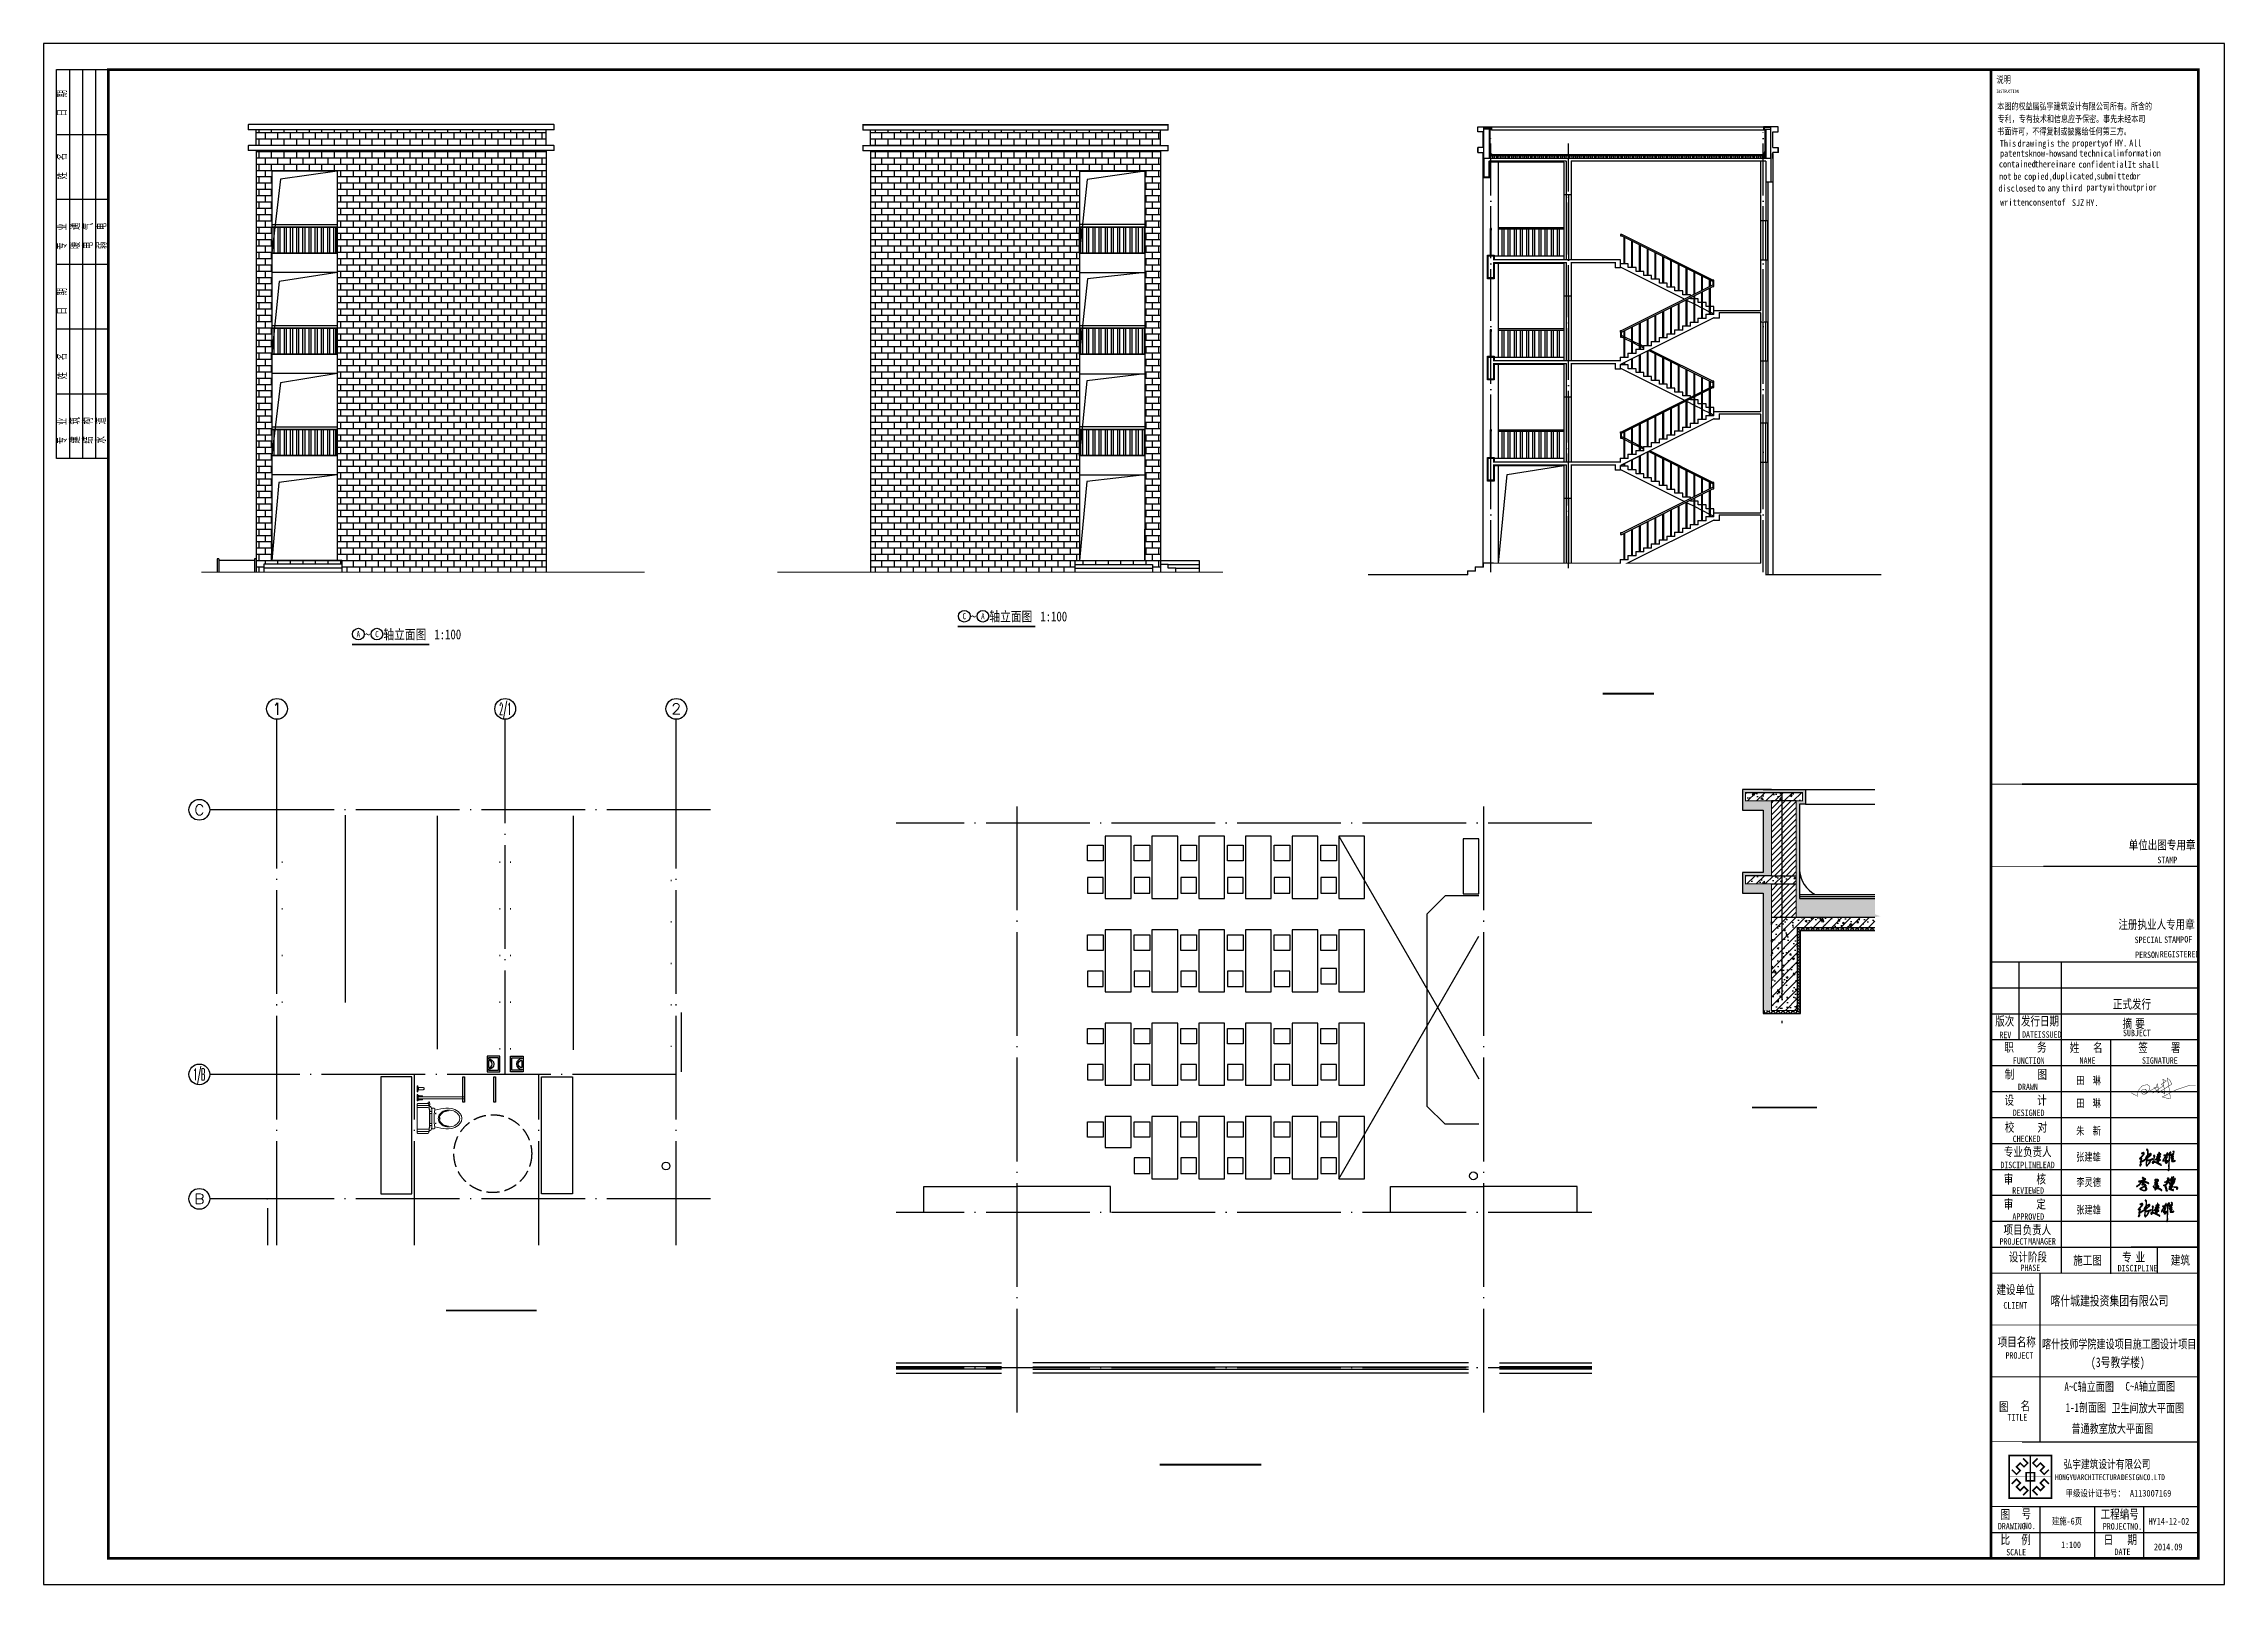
# Model space of a CAD drawing. Extents: x 28773 to 175644, y 7355 to 486294.
# Drawn here: x 70544 to 154644, y 7355 to 66755 of the extents above; entities that cross this region are included whole.
import ezdxf
from ezdxf.enums import TextEntityAlignment as Align

# ---------------------------------------------------------------- set-up
doc = ezdxf.new("R2010")
doc.units = 0
doc.header["$LTSCALE"] = 1000
doc.header["$MEASUREMENT"] = 0
doc.linetypes.add('DASH', pattern=[0.35, 0.25, -0.1])
doc.linetypes.add('DOTE', pattern=[2.42, 2, -0.2, 0.02, -0.2])
for name, color, linetype in [('AXIS', 3, 'Continuous'), ('AXIS_TEXT', 7, 'Continuous'), ('DIM_SYMB', 3, 'Continuous'), ('DOTE', 1, 'DOTE'), ('LVTRY', 6, 'Continuous'), ('PUB_TEXT', 7, 'Continuous'), ('PUB_TITLE', 7, 'Continuous'), ('S_E_STAIR', 4, 'Continuous'), ('S_STAIR', 2, 'Continuous'), ('STAIR', 3, 'Continuous'), ('TK', 126, 'Continuous'), ('TWT_TITLE', 7, 'Continuous'), ('WALL', 2, 'Continuous'), ('家具', 8, 'Continuous'), ('布置', 165, 'Continuous'), ('文字和字符', 7, 'Continuous'), ('立面', 43, 'Continuous')]:
    doc.layers.add(name, color=color, linetype=linetype)
doc.layers.add('hatch', color=8, linetype='Continuous', lineweight=13)
doc.styles.add('-宋体', font='', dxfattribs={"width": 0.8})
doc.styles.add('_TCH_AXIS', font='complex_.ttf', dxfattribs={"bigfont": 'GBCBIG'})
doc.styles.add('_TEL_DIM', font='simhei.ttf', dxfattribs={"width": 0.8, "height": 3.5})
doc.styles.add('COMPLEX', font='COMPLEX')
doc.styles.get("Standard").update_dxf_attribs({"font": 'gbenor.shx', "bigfont": 'gbcbig.shx'})
doc.styles.get('-宋体').set_extended_font_data('SimSun')
pattern_1 = [(45, (-1000217.185, -240885.81), (-44.194174, 44.194174), []), (50, (-1000217.18, -240885.81), (179.315046, -15.688034), [18.75, -206.25]), (355, (-1000217.18, -240885.81), (-34.687833, 188.048033), [15, -165]), (100.4514, (-1000202.24, -240887.12), (144.627345, 172.359886), [15.935047, -175.285528]), (46.1842, (-1000217.18, -240835.81), (266.81026, -41.379754), [28.125, -309.375]), (96.6356, (-1000194.95, -240839.26), (233.665676, 243.52947), [23.90257, -262.92825]), (351.1842, (-1000217.18, -240835.8), (233.665486, 243.52965), [22.5, -247.5]), (21, (-1000192.18, -240848.31), (149.226763, -100.654723), [18.75, -206.25]), (326, (-1000192.18, -240848.31), (60.828833, 181.28751), [15, -165]), (71.4514, (-1000179.75, -240856.7), (210.055657, 80.632624), [15.935047, -175.285528]), (37.5, (-1000217.185, -240885.81), (3.039964, 83.2234635), [0, -163, 0, -167.5, 0, -165.625]), (7.5, (-1000217.185, -240885.81), (65.767384, 98.602928), [0, -95.5, 0, -159.25, 0, -63.125]), (327.5, (-1000272.935, -240885.81), (133.455609, -5.638718), [0, -62.5, 0, -195, 0, -258.75]), (317.5, (-1000297.93, -240885.81), (145.796542, 25.026246), [0, -81.25, 0, -129.5, 0, -183.75])]
pattern_2 = [(0, (0, 0), (0, 242.6208), []), (90, (0, 0), (-242.6208, 242.6208), [242.6208, -242.6208])]

msp = doc.modelspace()

# ---------------------------------------------------------------- texts
at = {"style": '-宋体', "width": 0.75}
for s, height, p in [('INSTRUCTION', 129.15, (145845, 64848)), ('单位出图专用章', 350, (150956, 35687)), ('STAMP', 250, (152059, 35157)), ('注册执业人专用章', 350, (150560, 32624)), ('SPECIAL', 250, (151181, 32076)), ('STAMP', 250, (152321, 32083)), ('OF', 250, (153099, 32100)), ('PERSON', 250, (151203, 31502)), ('REGISTERED', 250, (152152, 31526)), ('正式发行', 350, (150344, 29551)), ('版次', 350, (145806, 28896)), ('REV', 250, (145969, 28412)), ('发行日期', 350, (146797, 28899)), ('DATE', 250, (146841, 28431)), ('ISSUED', 250, (147445, 28429)), ('摘', 350, (150716, 28799)), ('SUBJECT', 250, (150734, 28488)), ('要', 350, (151204, 28799)), ('职     务', 350, (146161, 27891)), ('姓   名', 350, (148679, 27876)), ('签     署', 350, (151322, 27875)), ('制     图', 350, (146174, 26844)), ('FUNCTION', 250, (146488, 27421)), ('田  琳', 300, (148930, 26633)), ('NAME', 250, (149060, 27425)), ('SIGNATURE', 250, (151466, 27426)), ('设     计', 350, (146163, 25844)), ('DRAWN', 250, (146685, 26410)), ('田  琳', 300, (148930, 25753)), ('DESIGNED', 250, (146482, 25411)), ('校     对', 350, (146179, 24803)), ('CHECKED', 250, (146481, 24406)), ('朱  新', 300, (148930, 24686)), ('DISCIPLINE', 250, (146004, 23399)), ('专业负责人', 350, (146143, 23860)), ('LEAD', 250, (147487, 23400)), ('张建雄', 300, (148930, 23686)), ('审     核', 350, (146134, 22808)), ('李灵德', 300, (148937, 22709)), ('审     定', 350, (146134, 21844)), ('REVIEWED', 250, (146463, 22413)), ('张建雄', 300, (148934, 21646)), ('项目负责人', 350, (146126, 20853)), ('APPROVED', 250, (146470, 21410)), ('PROJECT', 250, (145973, 20449)), ('设计阶段', 350, (146330, 19803)), ('MANAGER', 250, (147075, 20455)), ('专', 350, (150702, 19797)), ('业', 350, (151219, 19796)), ('PHASE', 250, (146779, 19433)), ('施工图', 350, (148818, 19674)), ('DISCIPLINE', 250, (150527, 19423)), ('建筑', 350, (152579, 19678)), ('建设单位', 350, (145857, 18543)), ('喀什城建投资集团有限公司', 370.27, (147939, 18105)), ('CLIENT', 250, (146121, 17985)), ('项目名称', 350, (145902, 16527)), ('喀什技师学院建设项目施工图设计项目', 333.25, (147613, 16451)), ('PROJECT', 250, (146204, 16056)), ('(3号教学楼)', 370.3, (149495, 15731)), ('A~C轴立面图', 333.2, (148475, 14806)), ('C~A轴立面图', 333.2, (150831, 14820)), ('图', 350, (145953, 14037)), ('名', 350, (146782, 14062)), ('1-1剖面图', 333.2, (148522, 14006)), ('卫生间放大平面图', 333.2, (150291, 13987)), ('TITLE', 250, (146279, 13670)), ('普通教室放大平面图', 333.2, (148749, 13193)), ('图', 350, (146011, 9875)), ('号', 350, (146823, 9899)), ('工程编号', 350, (149873, 9887)), ('DRAWING', 250, (145909, 9474)), ('比', 350, (146013, 8909)), ('例', 350, (146812, 8903)), ('N0.', 250, (146913, 9484)), ('建施-6页', 267.7, (147997, 9660)), ('PROJECT', 250, (149956, 9466)), ('日', 350, (149989, 8900)), ('期', 350, (150904, 8903)), ('NO.', 250, (151014, 9464)), ('HY14-12-02', 267.7, (151721, 9651)), ('SCALE', 250, (146231, 8471)), ('1:100', 250, (148348, 8758)), ('DATE', 250, (150409, 8483)), ('2014.09', 267.7, (151927, 8665))]:
    msp.add_text(s, height=height, dxfattribs=at).set_placement(p)
at = {"layer": 'PUB_TEXT', "color": 3, "style": '-宋体'}
for s, width, p, p2 in [('C', 1.028571, (105982, 44564), (106118, 44564)), ('A', 1.022727, (106698, 44564), (106834, 44564)), ('A', 1.022727, (82613, 43872), (82749, 43872)), ('C', 1.028571, (83329, 43872), (83465, 43872))]:
    msp.add_text(s, height=233, dxfattribs=dict(at, width=width)).set_placement(p, p2, align=Align.FIT)
at = {"layer": 'PUB_TEXT', "color": 3, "style": '-宋体', "width": 0.8}
for s, height, p in [('~', 380, (106300, 44480)), ('轴立面图', 379.7, (107016, 44480)), ('1:100', 379.7, (108983, 44480)), ('~', 380, (82931, 43789)), ('轴立面图', 379.7, (83647, 43789)), ('1:100', 379.7, (85614, 43789))]:
    msp.add_text(s, height=height, dxfattribs=at).set_placement(p)
at = {"layer": 'TK', "color": 9}
for s, height, style, width, p in [('说明', 265.8, '-宋体', 0.75, (145854, 65239)), ('弘宇建筑设计有限公司', 319, '-宋体', 0.75, (148444, 11827)), ('HONGYU', 227.8, '-宋体', 0.75, (148111, 11373, 0)), ('甲级设计证书号：', 255.1, '_TEL_DIM', 0.8, (148522, 10739)), ('ARCHITECTURAL', 227.85, '-宋体', 0.75, (148962, 11373, 0)), ('DESIGN', 227.8, '-宋体', 0.75, (150663, 11373, 0)), ('A113007169', 255.1, '_TEL_DIM', 0.8, (151001, 10739)), ('CO.LTD', 227.8, '-宋体', 0.75, (151513, 11373, 0))]:
    msp.add_text(s, height=height, dxfattribs=dict(at, style=style, width=width)).set_placement(p)
at = {"layer": 'TK', "style": '-宋体', "width": 0.75}
for s, height, p in [('本图的权益属弘宇建筑设计有限公司所有。所含的', 258.23, (145889, 64209)), ('专利，专有技术和信息应予保密。事先未经本司', 258.23, (145902, 63724)), ('书面许可，不得复制或披露给任何第三方。', 258.23, (145882, 63242)), ('contained', 258.2, (145948, 61982)), ('This', 258.2, (145982, 62779)), ('patents', 258.2, (145993, 62395)), ('drawing', 258.2, (146670, 62779)), ('know-hows', 258.2, (147095, 62395)), ('therein', 258.2, (147325, 61982)), ('is', 258.2, (147772, 62779)), ('the', 258.2, (148185, 62779)), ('and', 258.2, (148498, 62400)), ('property', 258.2, (148770, 62789)), ('confidential.', 258.23, (149016, 61972)), ('technical', 258.2, (149049, 62400)), ('of', 258.2, (150009, 62789)), ('HY.', 258.2, (150422, 62789)), ('information', 258.23, (150458, 62404)), ('All', 258.2, (150973, 62789)), ('not', 258.2, (145955, 61506)), ('be', 258.2, (146505, 61506)), ('copied,', 258.2, (146919, 61506)), ('duplicated,', 258.23, (148010, 61518)), ('are', 258.2, (148427, 61982)), ('submitted', 258.2, (149719, 61519)), ('It', 258.2, (150922, 61957)), ('or', 258.2, (151096, 61519)), ('shall', 258.2, (151335, 61957)), ('disclosed', 258.2, (145929, 61049)), ('written', 258.2, (146001, 60510)), ('consent', 258.2, (147102, 60510)), ('to', 258.2, (147414, 61059)), ('any', 258.2, (147827, 61059)), ('of', 258.2, (148204, 60510)), ('third', 258.2, (148378, 61059)), ('SJZ', 258.2, (148764, 60492)), ('HY.', 258.2, (149315, 60492)), ('party', 258.2, (149320, 61090)), ('without', 258.2, (150147, 61090)), ('prior', 258.2, (151248, 61090))]:
    msp.add_text(s, height=height, dxfattribs=at).set_placement(p)

# ---------------------------------------------------------------- blocks, each defined once
blk = doc.blocks.new('d')
at = {"layer": 'WALL', "color": 5, "ltscale": 10}
for p, q in [((257414, 34992), (257414, 36032)), ((257494, 34992), (257494, 36032)), ((257652, 34992), (257652, 36032)), ((257732, 34992), (257732, 36032)), ((257890, 34992), (257890, 36032)), ((257970, 34992), (257970, 36032)), ((258129, 34992), (258129, 36032)), ((258208, 34992), (258208, 36032)), ((258367, 34992), (258367, 36032)), ((258446, 34992), (258446, 36032)), ((258605, 34992), (258605, 36032)), ((258684, 34992), (258684, 36032)), ((258843, 34992), (258843, 36032)), ((258922, 34992), (258922, 36032)), ((259081, 34992), (259081, 36032)), ((259160, 34992), (259160, 36032)), ((259319, 34992), (259319, 36032)), ((259399, 34992), (259399, 36032)), ((259557, 34992), (259557, 36032)), ((259637, 34992), (259637, 36032))]:
    blk.add_line(p, q, dxfattribs=at)
for points in [[(257283, 36092), (259803, 36092)], [(257283, 36032), (259803, 36032)]]:
    blk.add_lwpolyline(points, dxfattribs=at)
blk = doc.blocks.new('3645345354635643')
at = {"color": 5}
for points in [[(-1657, -4722), (-3689, -4722)], [(-1657, -4772), (-3689, -4772)], [(-1057, -4722), (7343, -4722)], [(-1057, -4772), (7343, -4772)], [(9723, -4722), (7943, -4722)], [(9723, -4772), (7943, -4772)]]:
    blk.add_lwpolyline(points, dxfattribs=at)
blk.add_circle((7441, -1044), 75, dxfattribs=at)
at = {"layer": 'DOTE'}
for p, q in [((-1357, -5604), (-1357, 6273)), ((7643, -5604), (7643, 6273)), ((9723, 5753), (-3689, 5753)), ((9723, 5753), (-3689, 5753)), ((9723, 5753), (-3689, 5753)), ((9723, 5753), (-3689, 5753)), ((-3157, -1247), (-1357, -1247)), ((-3157, -1747), (-3157, -1247)), ((443, -1247), (-1357, -1247)), ((443, -1747), (443, -1247)), ((5843, -1247), (7643, -1247)), ((5843, -1747), (5843, -1247)), ((9443, -1247), (7643, -1247)), ((9443, -1747), (9443, -1247)), ((9723, -1747), (-3689, -1747)), ((9723, -4747), (-3689, -4747))]:
    blk.add_line(p, q, dxfattribs=at)
at = {"layer": 'PUB_TITLE', "color": 8, "linetype": 'Continuous'}
blk.add_line((6893, -48), (6543, 302), dxfattribs=at)
at = {"layer": 'WALL'}
for p, q in [((-3689, -4647), (-1657, -4647)), ((-3689, -4847), (-1657, -4847)), ((7343, -4647), (-1057, -4647)), ((7343, -4847), (-1057, -4847)), ((7943, -4647), (9723, -4647)), ((7943, -4847), (9723, -4847))]:
    blk.add_line(p, q, dxfattribs=at)
at = {"layer": 'WALL', "color": 7, "ltscale": 10}
blk.add_line((9723, -4747), (7943, -4747), dxfattribs=at)
at = {"layer": '家具'}
for p, q in [((6893, 4352), (6543, 4002)), ((7543, 4352), (6893, 4352)), ((6543, 4002), (6543, 302)), ((6543, 302), (6893, -48)), ((7543, -48), (6893, -48))]:
    blk.add_line(p, q, dxfattribs=at)
for points in [[(343, 5502), (343, 4302), (843, 4302), (843, 5502)], [(1243, 5502), (1243, 4302), (1743, 4302), (1743, 5502)], [(2143, 5502), (2143, 4302), (2643, 4302), (2643, 5502)], [(3043, 5502), (3043, 4302), (3543, 4302), (3543, 5502)], [(3943, 5502), (3943, 4302), (4443, 4302), (4443, 5502)], [(4843, 5502), (4843, 4302), (5343, 4302), (5343, 5502)], [(300, 5330), (300, 5030), (0, 5030), (0, 5330)], [(1200, 5330), (1200, 5030), (900, 5030), (900, 5330)], [(2100, 5330), (2100, 5030), (1800, 5030), (1800, 5330)], [(3000, 5330), (3000, 5030), (2700, 5030), (2700, 5330)], [(3900, 5330), (3900, 5030), (3600, 5030), (3600, 5330)], [(4800, 5330), (4800, 5030), (4500, 5030), (4500, 5330)], [(7543, 5453), (7243, 5453), (7243, 4393), (7543, 4393)], [(300, 4405), (300, 4705), (0, 4705), (0, 4405)], [(1200, 4405), (1200, 4705), (900, 4705), (900, 4405)], [(2100, 4405), (2100, 4705), (1800, 4705), (1800, 4405)], [(3000, 4405), (3000, 4705), (2700, 4705), (2700, 4405)], [(3900, 4405), (3900, 4705), (3600, 4705), (3600, 4405)], [(4800, 4405), (4800, 4705), (4500, 4705), (4500, 4405)], [(300, 3600), (300, 3300), (0, 3300), (0, 3600)], [(343, 3702), (343, 2502), (843, 2502), (843, 3702)], [(1200, 3600), (1200, 3300), (900, 3300), (900, 3600)], [(1243, 3702), (1243, 2502), (1743, 2502), (1743, 3702)], [(2100, 3600), (2100, 3300), (1800, 3300), (1800, 3600)], [(2143, 3702), (2143, 2502), (2643, 2502), (2643, 3702)], [(3000, 3600), (3000, 3300), (2700, 3300), (2700, 3600)], [(3043, 3702), (3043, 2502), (3543, 2502), (3543, 3702)], [(3900, 3600), (3900, 3300), (3600, 3300), (3600, 3600)], [(3943, 3702), (3943, 2502), (4443, 2502), (4443, 3702)], [(4800, 3600), (4800, 3300), (4500, 3300), (4500, 3600)], [(4843, 3702), (4843, 2502), (5343, 2502), (5343, 3702)], [(4800, 2656), (4800, 2956), (4500, 2956), (4500, 2656)], [(300, 2605), (300, 2905), (0, 2905), (0, 2605)], [(1200, 2605), (1200, 2905), (900, 2905), (900, 2605)], [(2100, 2605), (2100, 2905), (1800, 2905), (1800, 2605)], [(3000, 2605), (3000, 2905), (2700, 2905), (2700, 2605)], [(3900, 2605), (3900, 2905), (3600, 2905), (3600, 2605)], [(300, 1800), (300, 1500), (0, 1500), (0, 1800)], [(343, 1902), (343, 702), (843, 702), (843, 1902)], [(1200, 1800), (1200, 1500), (900, 1500), (900, 1800)], [(1243, 1902), (1243, 702), (1743, 702), (1743, 1902)], [(2100, 1800), (2100, 1500), (1800, 1500), (1800, 1800)], [(2143, 1902), (2143, 702), (2643, 702), (2643, 1902)], [(3000, 1800), (3000, 1500), (2700, 1500), (2700, 1800)], [(3043, 1902), (3043, 702), (3543, 702), (3543, 1902)], [(3900, 1800), (3900, 1500), (3600, 1500), (3600, 1800)], [(3943, 1902), (3943, 702), (4443, 702), (4443, 1902)], [(4800, 1800), (4800, 1500), (4500, 1500), (4500, 1800)], [(4843, 1902), (4843, 702), (5343, 702), (5343, 1902)], [(300, 805), (300, 1105), (0, 1105), (0, 805)], [(1200, 805), (1200, 1105), (900, 1105), (900, 805)], [(2100, 805), (2100, 1105), (1800, 1105), (1800, 805)], [(3000, 805), (3000, 1105), (2700, 1105), (2700, 805)], [(3900, 805), (3900, 1105), (3600, 1105), (3600, 805)], [(4800, 805), (4800, 1105), (4500, 1105), (4500, 805)], [(300, 0), (300, -300), (0, -300), (0, 0)], [(343, 102), (343, -498), (843, -498), (843, 102)], [(1200, 0), (1200, -300), (900, -300), (900, 0)], [(1243, 102), (1243, -1098), (1743, -1098), (1743, 102)], [(2100, 0), (2100, -300), (1800, -300), (1800, 0)], [(2143, 102), (2143, -1098), (2643, -1098), (2643, 102)], [(3000, 0), (3000, -300), (2700, -300), (2700, 0)], [(3043, 102), (3043, -1098), (3543, -1098), (3543, 102)], [(3900, 0), (3900, -300), (3600, -300), (3600, 0)], [(3943, 102), (3943, -1098), (4443, -1098), (4443, 102)], [(4800, 0), (4800, -300), (4500, -300), (4500, 0)], [(4843, 102), (4843, -1098), (5343, -1098), (5343, 102)], [(1200, -995), (1200, -695), (900, -695), (900, -995)], [(2100, -995), (2100, -695), (1800, -695), (1800, -995)], [(3000, -995), (3000, -695), (2700, -695), (2700, -995)], [(3900, -995), (3900, -695), (3600, -695), (3600, -995)], [(4800, -995), (4800, -695), (4500, -695), (4500, -995)]]:
    blk.add_lwpolyline(points, close=True, dxfattribs=at)
for points in [[(4843, 5502), (7543, 826)], [(4843, -1098), (7543, 3579)]]:
    blk.add_lwpolyline(points, dxfattribs=at)
blk = doc.blocks.new('354634534535')
h = blk.add_hatch()
h.set_pattern_fill('HONEY', color=6, scale=10)
h.set_pattern_definition([(0, (-1000217.185, -240885.812), (23.8125, 13.74815), [15.875, -31.75]), (120, (-1000217.185, -240885.812), (-23.81249716, 13.74815493), [15.875, -31.75]), (60, (-1000217.185, -240885.812), (2.84e-06, 27.49630493), [-31.75, 15.875])])
h.paths.add_polyline_path([(-1285, -309), (-1205, -309), (-1205, 911), (-1455, 911), (-1455, 991), (-1205, 991), (-1205, 1711), (-1455, 1711), (-1455, 1791), (-905, 1791), (-905, 1711), (-965, 1711), (-965, 591), (-206, 591), (-154, 600), (-207, 619), (-207, 771), (-935, 771), (-935, 1681), (-875, 1681), (-875, 1821), (-1485, 1821), (-1485, 1621), (-1285, 1621), (-1285, 1021), (-1485, 1021), (-1485, 821), (-1285, 821)])
h = blk.add_hatch()
h.set_pattern_fill('钢筋混凝土', color=256, scale=25)
h.set_pattern_definition(pattern_1)
h.paths.add_polyline_path([(-965, 1711), (-905, 1711), (-905, 1791), (-1105, 1791), (-1105, 1711)])
h.paths.add_polyline_path([(-1105, 1711), (-1105, 1791), (-1205, 1791), (-1455, 1791), (-1455, 1711), (-1205, 1711)])
h = blk.add_hatch()
h.set_pattern_fill('ANSI31', color=256, scale=25)
h.set_pattern_definition([(45, (-1000217.185, -240885.812), (-28.0633004, 28.0633004), [])])
h.paths.add_polyline_path([(-965, 911), (-1105, 911), (-1105, 591), (-965, 591)])
h.paths.add_polyline_path([(-1105, 911), (-1205, 911), (-1205, 591), (-1105, 591)])
h.paths.add_polyline_path([(-965, 1711), (-1105, 1711), (-1105, 991), (-965, 991)])
h.paths.add_polyline_path([(-1105, 1711), (-1205, 1711), (-1205, 991), (-1105, 991)])
h = blk.add_hatch()
h.set_pattern_fill('钢筋混凝土', color=256, scale=25)
h.set_pattern_definition(pattern_1)
h.paths.add_polyline_path([(-965, 911), (-965, 991), (-1105, 991), (-1105, 911)])
h.paths.add_polyline_path([(-1105, 911), (-1105, 991), (-1205, 991), (-1455, 991), (-1455, 911), (-1205, 911)])
h.paths.add_polyline_path([(-1105, -309), (-955, -309), (-955, 491), (-207, 491), (-207, 562), (-259, 582), (-206, 591), (-1105, 591)])
h.paths.add_polyline_path([(-1205, -309), (-1105, -309), (-1105, 591), (-1205, 591)])
h = blk.add_hatch()
h.set_pattern_fill('HONEY', color=6, scale=10)
h.set_pattern_definition([(0, (-143051.794, -73864.172), (23.8125, 13.74815), [15.875, -31.75]), (120, (-143051.794, -73864.172), (-23.8124972, 13.7481549), [15.875, -31.75]), (60, (-143051.794, -73864.172), (2.8e-06, 27.4963049), [-31.75, 15.875])])
h.paths.add_polyline_path([(-207, 491), (-955, 491), (-955, -309), (-1105, -309), (-1105, -339), (-925, -339), (-925, 461), (-207, 461)])
h.paths.add_polyline_path([(-1105, -309), (-1205, -309), (-1285, -309), (-1285, -339), (-1105, -339)])
at = {"color": 6}
for points in [[(-1205, 1821), (-1485, 1821), (-1485, 1621), (-1285, 1621)], [(-1285, 1821), (-965, 1821), (-875, 1821), (-875, 1681), (-935, 1681), (-935, 771)], [(-1285, 1621), (-1285, 1021)], [(-1285, 1021), (-1485, 1021), (-1485, 821), (-1285, 821)], [(-1285, 821), (-1285, -339)], [(-1285, -339), (-925, -339), (-925, 461), (-207, 461)]]:
    blk.add_lwpolyline(points, dxfattribs=at)
at = {"const_width": 10}
for points in [[(-1205, 1791), (-1455, 1791), (-1455, 1711), (-1205, 1711)], [(-1205, 1711), (-1205, 991), (-1455, 991), (-1455, 911), (-1205, 911), (-1205, -309)], [(-1205, 1791), (-1205, 1791), (-905, 1791), (-905, 1711), (-965, 1711), (-965, 591), (-207, 591)], [(-1205, -309), (-955, -309), (-955, 491), (-207, 491)], [(-207, 491), (-955, 491), (-955, -309)]]:
    blk.add_lwpolyline(points, dxfattribs=at)
for points in [[(-965, 1711), (-1205, 1711)], [(-875, 1821), (-207, 1821)], [(-875, 1681), (-207, 1681)], [(-1205, 991), (-965, 991)], [(-1205, 911), (-1205, 911)], [(-1205, 911), (-965, 911)], [(-935, 811), (-207, 811)], [(-935, 791), (-207, 791)], [(-1205, 591), (-207, 591)], [(-955, 491), (-955, -309)], [(-955, 491), (-207, 491)]]:
    blk.add_lwpolyline(points)
at = {"color": 6}
blk.add_arc((-648, 1065), 288, 185.3474, 241.829, dxfattribs=at)
at = {"layer": 'DOTE'}
blk.add_lwpolyline([(-1105, 1791), (-1105, -509)], dxfattribs=at)
at = {"layer": '立面', "color": 6}
blk.add_lwpolyline([(-935, 771), (-207, 771)], dxfattribs=at)
blk = doc.blocks.new('$LinePat$保温层')
at = {"color": 0}
for p, q in [((24, -24), (24, -56)), ((72, -56), (72, -24))]:
    blk.add_line(p, q, dxfattribs=at)
for centre, start, end in [((96, -24), 90, 180), ((0, -24), 0, 90), ((48, -56), 180, 0)]:
    blk.add_arc(centre, 24, start, end, dxfattribs=at)
blk = doc.blocks.new('logo')
at = {"color": 6}
blk.add_line((1004, 2011), (1004, 0), dxfattribs=at)
at = {"color": 6, "const_width": 74.6}
for points in [[(0, 2011), (2008, 2011), (2008, 0), (0, 0)], [(809, 1198), (1199, 1198), (1199, 813), (809, 813)]]:
    blk.add_lwpolyline(points, close=True, dxfattribs=at)
at = {"color": 6}
blk.add_lwpolyline([(0, 2011), (2008, 2011), (2008, 0), (0, 0)], close=True, dxfattribs=at)
for points, const_width in [([(660, 1874), (883, 1654), (704, 1475), (526, 1653), (350, 1477), (528, 1299), (350, 1120), (129, 1340)], 74.6), ([(1004, 2011), (1004, 0)], 15.2), ([(1348, 1874), (1125, 1654), (1304, 1475), (1482, 1653), (1658, 1477), (1480, 1299), (1659, 1120), (1879, 1340)], 74.6), ([(0, 1006), (2008, 1006)], 15.2), ([(660, 137), (883, 357), (704, 536), (526, 358), (350, 534), (528, 712), (350, 891), (129, 671)], 74.6), ([(1348, 137), (1125, 357), (1304, 536), (1482, 358), (1658, 534), (1480, 712), (1659, 891), (1879, 671)], 74.6)]:
    blk.add_lwpolyline(points, dxfattribs=dict(at, const_width=const_width))
blk = doc.blocks.new('田琳')
at = {"const_width": 20}
for points in [[(37074, 43541), (37392, 43371), (37434, 43661), (37646, 43908), (37893, 43957), (37999, 43894), (38020, 43731), (37921, 43590), (37801, 43527), (37709, 43555), (37858, 43668), (37801, 43724), (37618, 43682), (37582, 43590), (37681, 43463), (37758, 43465), (38199, 43741), (38446, 43833), (38404, 44009), (38329, 43797), (38241, 43806), (38370, 43670), (38453, 43638), (38446, 43833)], [(38170, 43531), (38717, 43893), (38612, 43976), (38783, 44086), (38857, 44142), (38691, 44234), (38791, 43477), (38682, 43556), (38559, 43578), (38445, 43547), (39146, 43985), (39054, 44169), (38918, 44287), (39041, 43552), (39067, 43259), (38988, 43245), (38660, 43333), (39372, 43699), (40071, 43934), (40071, 43934), (40359, 43926)]]:
    blk.add_lwpolyline(points, dxfattribs=at)
blk = doc.blocks.new('$titleblk$00000094')
for p, q in [((-150, 20), (0, 20)), ((-150, 0), (-150, 20)), ((-125, 20), (-125, 0)), ((-100, 20), (-100, 0)), ((-75, 20), (-75, 0)), ((-50, 20), (-50, 0)), ((-25, 20), (-25, 0)), ((0, 20), (0, 0)), ((0, 15), (-150, 15)), ((0, 10), (-150, 10)), ((0, 5), (-150, 5))]:
    blk.add_line(p, q)
at = {"width": 0.8}
for s, p in [(' 专   业', (-145.93, 16)), (' 姓   名', (-120.93, 16)), (' 日   期', (-95.93, 16)), (' 专   业', (-70.93, 16)), (' 姓   名', (-43.85, 16)), (' 日   期', (-19.57, 16)), ('结   构', (-144.19, 6)), ('建   筑', (-144.19, 11)), ('暖   通', (-69.19, 11)), ('电   气', (-69.19, 6)), ('水   道', (-144.19, 1)), ('弱   电', (-69.19, 0.73))]:
    blk.add_text(s, height=3.5, rotation=0, dxfattribs=at).set_placement(p)
blk = doc.blocks.new('$plan$00000391')
for p, q in [((-349, 95), (-372, 95)), ((-360, 84), (-360, 106)), ((0, 249), (-172, 249)), ((-921, -400), (-921, -400)), ((-19, -380), (-901, -380)), ((-901, -420), (-19, -420)), ((-349, -95), (-372, -95)), ((-360, -84), (-360, -106)), ((-19, -420), (-19, -380)), ((-28, -555), (-13, -539)), ((-13, -610), (-28, -595))]:
    blk.add_line(p, q)
at = {"lineweight": 13}
blk.add_line((-246, 94), (-246, -94), dxfattribs=at)
for points in [[(-344, 161), (-459, 185, 0.088113), (-657, 194, 0.124068), (-791, 135, 0.086475), (-848, 68, 0.130408), (-865, 0, 0.130408), (-848, -68, 0.086475), (-791, -135, 0.124068), (-657, -194, 0.088113), (-459, -185), (-344, -161)], [(-232, 245, 0.32142), (-286, 169), (-286, -169, 0.300027), (-237, -242)], [(-172, 249), (-217, 249), (-206, 249, 0.081902), (-232, 245)], [(-237, -242, 0.019656), (-232, -245)], [(-232, -245, 0.081906), (-206, -249), (0, -249)]]:
    blk.add_lwpolyline(points, format="xyb")
for points in [[(-823, 0, -0.221073), (-777, 100, -0.102493), (-672, 156, -0.121565), (-540, 153, -0.187395), (-429, 71, -0.126952), (-411, 0, -0.126952), (-429, -71, -0.187395), (-540, -153, -0.121565), (-672, -156, -0.102493), (-777, -100, -0.221073)], [(-286, -199), (-286, 199), (-323, 199, 0.472458), (-346, 172, -0.097656), (-346, -172, 0.472458), (-323, -199)], [(0, -268), (0, 268, 0.421203), (-23, 291), (-208, 287, 0.384529), (-230, 266, 0.020097), (-240, 0, 0.020097), (-230, -266, 0.384529), (-208, -287), (-23, -291, 0.421203)], [(-137, -575), (-137, -575, 0.414214), (-117, -595), (-28, -595), (-28, -555), (-117, -555, 0.414214)]]:
    blk.add_lwpolyline(points, format="xyb", close=True)
for points in [[(-606, 146, -0.134007), (-498, 113, -0.213245), (-436, 29, 0.668461), (-420, 32, 0.205105), (-491, 125, 0.136377), (-606, 157)], [(-447, -6), (-441, -18, 0.801198), (-437, -19, 0.05862), (-435, 0, 0.05862), (-437, 19, 0.801198), (-441, 18), (-447, 6)], [(-232, 199, 0.216674), (-246, 169), (-246, 137)], [(-235, 197, -0.203745), (-206, 209), (0, 209)], [(-606, -157, 0.136377), (-491, -125, 0.205105), (-420, -32, 0.668461), (-436, -29, -0.213245), (-498, -113, -0.134007), (-606, -146)], [(-246, -137), (-246, -169, 0.194092), (-235, -197)], [(-235, -197, 0.203745), (-206, -209), (0, -209)]]:
    blk.add_lwpolyline(points, format="xyb", dxfattribs=at)
for points in [[(-286, 94), (-242, 94), (-242, 137), (-286, 137)], [(-286, -94), (-242, -94), (-242, -137), (-286, -137)], [(-103, -376), (-13, -376), (-13, -362), (-103, -362)], [(-43, -362), (-30, -362), (-30, -355), (-43, -355)], [(0, -340), (-13, -340), (-13, -460), (0, -460)], [(-103, -425), (-13, -425), (-13, -439), (-103, -439)], [(-43, -439), (-30, -439), (-30, -446), (-43, -446)], [(0, -512), (-13, -512), (-13, -632), (0, -632)]]:
    blk.add_lwpolyline(points, close=True)
blk.add_lwpolyline([(-233, -229), (-245, -264), (-238, -318), (-215, -315), (-220, -283)])
for start, end in [(90.0006, 180.0006), (179.9999, 270)]:
    blk.add_arc((-901, -400), 20, start, end)
blk = doc.blocks.new('364535463')
at = {"layer": '布置'}
blk.add_lwpolyline([(150, -250), (150, 0), (-150, 0), (-150, -250)], close=True, dxfattribs=at)
blk.add_lwpolyline([(100, -220), (120, -220), (120, -30), (-120, -30), (-120, -220), (-100, -220, -1)], format="xyb", close=True, dxfattribs=at)
blk.add_lwpolyline([(-70, -220), (70, -220)], dxfattribs=at)
blk.add_arc((0, -220), 70, 0, 180, dxfattribs=at)
blk = doc.blocks.new('_AXISO')
blk.add_circle((0, 0), 0.5)
at = {"layer": 'AXIS_TEXT', "style": 'COMPLEX', "width": 1.041667}
blk.add_attdef('A', text='', height=0.56, dxfattribs=at).set_placement((-0.25, -0.28), (0.25, -0.28), align=Align.FIT)
blk = doc.blocks.new('aedaq')
at = {"elevation": 0}
for points in [[(42506, 32905), (42506, 29292)], [(44281, 32892), (44281, 28393)], [(46906, 32892), (46906, 28380)], [(41014, 25325), (41014, 24616)]]:
    blk.add_lwpolyline(points, dxfattribs=at)
for points in [[(44778, 27855), (44810, 27855), (44810, 27369), (44778, 27369)], [(45378, 27855), (45410, 27855), (45410, 27369), (45378, 27369)]]:
    blk.add_lwpolyline(points, close=True, dxfattribs=at)
at = {"color": 2, "elevation": 0}
blk.add_lwpolyline([(40999, 25505), (41014, 25505)], dxfattribs=at)
at = {"linetype": 'DASH'}
blk.add_circle((45355, 26377, 0), 750, dxfattribs=at)
at = {"color": 5}
blk.add_circle((48694, 26139, 0), 75, dxfattribs=at)
at = {"layer": 'AXIS'}
for p, q in [((41194, 33522, 0), (41194, 34751, 0)), ((45594, 33522, 0), (45594, 34751, 0)), ((48894, 33522, 0), (48894, 34751, 0)), ((40901, 33005, 0), (39896, 33005, 0)), ((40901, 27905, 0), (39896, 27905, 0)), ((40901, 25505, 0), (39896, 25505, 0))]:
    blk.add_line(p, q, dxfattribs=at)
at = {"layer": 'DOTE'}
for p, q in [((41194, 24616, 0), (41194, 34105, 0)), ((45594, 27905, 0), (45594, 34105, 0)), ((48894, 24616, 0), (48894, 34105, 0)), ((49556, 33005, 0), (40599, 33005, 0)), ((49556, 33005, 0), (40599, 33005, 0)), ((49556, 33005, 0), (40599, 33005, 0)), ((49556, 33005, 0), (40599, 33005, 0)), ((48894, 27905, 0), (40599, 27905, 0)), ((43844, 24616, 0), (43844, 27905, 0)), ((46244, 24616, 0), (46244, 27905, 0)), ((49556, 25505, 0), (40599, 25505, 0))]:
    blk.add_line(p, q, dxfattribs=at)
at = {"layer": 'hatch'}
for p, q in [((41294, 32006, 0), (41294, 31981, 0)), ((45494, 31981, 0), (45494, 32006, 0)), ((45694, 32006, 0), (45694, 31981, 0)), ((48794, 31630, 0), (48794, 31655, 0)), ((41294, 31108, 0), (41294, 31083, 0)), ((45494, 31083, 0), (45494, 31108, 0)), ((45694, 31108, 0), (45694, 31083, 0)), ((48794, 30831, 0), (48794, 30856, 0)), ((41294, 30209, 0), (41294, 30184, 0)), ((45494, 30184, 0), (45494, 30209, 0)), ((45694, 30209, 0), (45694, 30184, 0)), ((48794, 30032, 0), (48794, 30057, 0)), ((41294, 29311, 0), (41294, 29286, 0)), ((45494, 29286, 0), (45494, 29311, 0)), ((45694, 29311, 0), (45694, 29286, 0)), ((48794, 29232, 0), (48794, 29257, 0)), ((45494, 28387, 0), (45494, 28412, 0)), ((45694, 28412, 0), (45694, 28387, 0)), ((48794, 28433, 0), (48794, 28458, 0))]:
    blk.add_line(p, q, dxfattribs=at)
at = {"layer": 'LVTRY', "elevation": 0}
for points in [[(43794, 25605), (43794, 27855), (43194, 27855), (43194, 25605)], [(46294, 25605), (46294, 27855), (46894, 27855), (46894, 25605)]]:
    blk.add_lwpolyline(points, close=True, dxfattribs=at)
at = {"layer": 'STAIR'}
blk.add_line((48994, 27955, 0), (48994, 29095, 0), dxfattribs=at)
at = {"rotation": 270}
blk.add_blockref('364535463', (45494, 28105), dxfattribs=at)
at = {"xscale": -1, "rotation": 90}
blk.add_blockref('364535463', (45694, 28105), dxfattribs=at)
at = {"layer": 'AXIS'}
ref = blk.add_blockref('_AXISO', (41194, 34951, 0), dxfattribs=dict(at, xscale=400, yscale=400, zscale=400))
ref.add_attrib('A', '1', dxfattribs={"layer": 'AXIS_TEXT', "height": 228, "style": '_TCH_AXIS', "width": 0.985266}).set_placement((41113, 34837, 0), (41275, 34837, 0), align=Align.FIT)
ref = blk.add_blockref('_AXISO', (45594, 34951, 0), dxfattribs=dict(at, xscale=400, yscale=400, zscale=400))
ref.add_attrib('A', '2/1', dxfattribs={"layer": 'AXIS_TEXT', "height": 226.3, "style": '_TCH_AXIS', "width": 0.367591}).set_placement((45481, 34838, 0), (45707, 34838, 0), align=Align.FIT)
ref = blk.add_blockref('_AXISO', (48894, 34951, 0), dxfattribs=dict(at, xscale=400, yscale=400, zscale=400))
ref.add_attrib('A', '2', dxfattribs={"layer": 'AXIS_TEXT', "height": 203, "style": '_TCH_AXIS'}).set_placement((48797, 34850, 0), (48990, 34850, 0), align=Align.FIT)
ref = blk.add_blockref('_AXISO', (39696, 33005, 0), dxfattribs=dict(at, xscale=400, yscale=400, zscale=400))
ref.add_attrib('A', 'C', dxfattribs={"layer": 'AXIS_TEXT', "height": 203, "style": '_TCH_AXIS', "width": 0.948212}).set_placement((39600, 32903, 0), (39792, 32903, 0), align=Align.FIT)
ref = blk.add_blockref('_AXISO', (39696, 27905, 0), dxfattribs=dict(at, xscale=400, yscale=400, zscale=400))
ref.add_attrib('A', '1/B', dxfattribs={"layer": 'AXIS_TEXT', "height": 226.3, "style": '_TCH_AXIS', "width": 0.35536}).set_placement((39583, 27792, 0), (39809, 27792, 0), align=Align.FIT)
ref = blk.add_blockref('_AXISO', (39696, 25505, 0), dxfattribs=dict(at, xscale=400, yscale=400, zscale=400))
ref.add_attrib('A', 'B', dxfattribs={"layer": 'AXIS_TEXT', "height": 193, "style": '_TCH_AXIS'}).set_placement((39595, 25408, 0), (39797, 25408, 0), align=Align.FIT)
at = {"layer": 'hatch', "xscale": -1, "yscale": -1}
blk.add_blockref('$plan$00000391', (43894, 27055, 0), dxfattribs=at)

# ---------------------------------------------------------------- hatches: boundary and pattern name
h = msp.add_hatch()
h.set_pattern_fill('AR-B816', color=253, scale=200)
h.set_pattern_definition(pattern_2)
h.paths.add_polyline_path([(89921, 62632), (78741, 62632), (78741, 46382), (79041, 46382), (79041, 46682), (82041, 46682), (82041, 46832), (79341, 46832), (79341, 48032), (79341, 61832), (81865, 61832), (81865, 46832), (82041, 46832), (82041, 46382), (89921, 46382)])
h.paths.add_polyline_path([(89921, 62832), (89921, 63432), (78741, 63432), (78741, 62832)])
h = msp.add_hatch()
h.set_pattern_fill('AR-B816', color=253, scale=200)
h.set_pattern_definition(pattern_2)
h.paths.add_polyline_path([(110493, 61832), (113013, 61832), (113013, 61832), (113013, 46830), (110313, 46830), (110313, 46680), (113313, 46680), (113313, 46380), (113613, 46380), (113613, 62630), (102433, 62630), (102433, 46380), (110313, 46380), (110313, 46830), (110493, 46830)])
h.paths.add_polyline_path([(102433, 63430), (102433, 62830), (113613, 62830), (113613, 63430)])
h = msp.add_hatch(color=6)
edge = h.paths.add_edge_path()
edge.add_spline(control_points=[(152664, 24049), (152667, 24046), (152673, 24042), (152684, 24041), (152692, 24040), (152702, 24036), (152700, 24025), (152712, 24014), (152698, 24010), (152695, 24018), (152687, 24026), (152676, 24021), (152661, 24027), (152665, 24039), (152654, 24046), (152661, 24051), (152663, 24049), (152664, 24049)], knot_values=[0, 0, 0, 0, 9.941955, 17.81997, 26.06635, 32.772253, 40.050923, 51.788007, 58.187099, 64.698727, 70.459521, 83.166695, 93.225525, 101.466789, 109.786091, 113.761149, 116.674069, 116.674069, 116.674069, 116.674069], degree=3, periodic=0)
h = msp.add_hatch(color=6)
edge = h.paths.add_edge_path()
edge.add_spline(control_points=[(152595, 22077), (152598, 22074), (152605, 22070), (152615, 22069), (152624, 22068), (152634, 22065), (152631, 22053), (152644, 22042), (152629, 22038), (152627, 22046), (152619, 22054), (152607, 22049), (152593, 22055), (152596, 22068), (152585, 22074), (152592, 22079), (152595, 22078), (152595, 22077)], knot_values=[0, 0, 0, 0, 9.941955, 17.81997, 26.06635, 32.772253, 40.050923, 51.788007, 58.187099, 64.698727, 70.459521, 83.166695, 93.225525, 101.466789, 109.786091, 113.761149, 116.674069, 116.674069, 116.674069, 116.674069], degree=3, periodic=0)
at = {"layer": 'WALL', "ltscale": 10}
h = msp.add_hatch(dxfattribs=at)
h.set_pattern_fill('ANSI32', color=5, scale=50, angle=45, style=0)
h.set_pattern_definition([(90, (11229161.3, 10231473.48), (238.125, 1e-14), []), (90, (11229081.93, 10231552.85), (238.125, 1e-14), [])])
h.paths.add_polyline_path([(79341, 59682), (79341, 58682), (81865, 58682), (81865, 59682)])
h = msp.add_hatch(dxfattribs=at)
h.set_pattern_fill('ANSI32', color=5, scale=50, angle=45, style=0)
h.set_pattern_definition([(90, (-11036806.9, 10231471.29), (-238.125, 1e-14), []), (90, (-11036727.53, 10231550.66), (-238.125, 1e-14), [])])
h.paths.add_polyline_path([(110493, 59680), (110493, 58680), (113013, 58680), (113013, 59680)])
h = msp.add_hatch(dxfattribs=at)
h.set_pattern_fill('ANSI32', color=5, scale=50, angle=45, style=0)
h.set_pattern_definition([(90, (11229161.3, 10227573.48), (238.125, 1e-14), []), (90, (11229081.93, 10227652.85), (238.125, 1e-14), [])])
h.paths.add_polyline_path([(79341, 55782), (79341, 54782), (81865, 54782), (81865, 55782)])
h = msp.add_hatch(dxfattribs=at)
h.set_pattern_fill('ANSI32', color=5, scale=50, angle=45, style=0)
h.set_pattern_definition([(90, (-11036806.9, 10227571.29), (-238.125, 1e-14), []), (90, (-11036727.53, 10227650.66), (-238.125, 1e-14), [])])
h.paths.add_polyline_path([(110493, 55780), (110493, 54780), (113013, 54780), (113013, 55780)])
h = msp.add_hatch(dxfattribs=at)
h.set_pattern_fill('ANSI32', color=5, scale=50, angle=45, style=0)
h.set_pattern_definition([(90, (11229161.3, 10223673.48), (238.125, 1e-14), []), (90, (11229081.93, 10223752.85), (238.125, 1e-14), [])])
h.paths.add_polyline_path([(79341, 51882), (79341, 50882), (81865, 50882), (81865, 51882)])
h = msp.add_hatch(dxfattribs=at)
h.set_pattern_fill('ANSI32', color=5, scale=50, angle=45, style=0)
h.set_pattern_definition([(90, (-11036806.9, 10223671.29), (-238.125, 1e-14), []), (90, (-11036727.53, 10223750.66), (-238.125, 1e-14), [])])
h.paths.add_polyline_path([(110493, 51880), (110493, 50880), (113013, 50880), (113013, 51880)])
at = {"layer": '文字和字符'}
h = msp.add_hatch(color=6, dxfattribs=at)
edge = h.paths.add_edge_path()
edge.add_spline(control_points=[(151455, 23977), (151456, 23977), (151480, 23979), (151493, 23992), (151512, 23999), (151530, 24001), (151549, 23992), (151553, 23972), (151551, 23954), (151549, 23936), (151533, 23920), (151519, 23900), (151499, 23880), (151478, 23861), (151460, 23837), (151439, 23822), (151427, 23807), (151418, 23799), (151414, 23792), (151419, 23783), (151434, 23791), (151449, 23789), (151466, 23773), (151454, 23751), (151449, 23733), (151444, 23718), (151438, 23705), (151438, 23692), (151435, 23682), (151440, 23674), (151448, 23674), (151451, 23669), (151455, 23664), (151462, 23666), (151469, 23667), (151477, 23672), (151486, 23677), (151497, 23680), (151507, 23688), (151517, 23694), (151530, 23702), (151544, 23710), (151557, 23719), (151570, 23727), (151584, 23736), (151595, 23747), (151611, 23753), (151608, 23764), (151607, 23773), (151607, 23783), (151609, 23792), (151609, 23803), (151612, 23813), (151617, 23829), (151631, 23843), (151643, 23861), (151655, 23873), (151664, 23882), (151673, 23890), (151672, 23904), (151675, 23922), (151680, 23941), (151683, 23973), (151687, 24007), (151684, 24044), (151683, 24068), (151676, 24084), (151671, 24095), (151666, 24110), (151659, 24098), (151643, 24092), (151640, 24116), (151652, 24128), (151669, 24129), (151683, 24118), (151692, 24102), (151699, 24082), (151700, 24061), (151700, 24042), (151700, 24023), (151700, 23999), (151701, 23972), (151696, 23945), (151697, 23928), (151691, 23907), (151712, 23918), (151723, 23929), (151744, 23942), (151765, 23949), (151784, 23958), (151802, 23966), (151822, 23956), (151827, 23936), (151823, 23919), (151815, 23901), (151798, 23887), (151777, 23867), (151751, 23845), (151724, 23824), (151702, 23803), (151685, 23791), (151663, 23781), (151668, 23754), (151661, 23734), (151662, 23722), (151659, 23713), (151671, 23711), (151681, 23711), (151698, 23709), (151719, 23710), (151740, 23709), (151757, 23715), (151772, 23718), (151788, 23725), (151808, 23730), (151827, 23740), (151846, 23745), (151861, 23753), (151873, 23755), (151890, 23767), (151884, 23742), (151868, 23733), (151845, 23725), (151821, 23720), (151800, 23710), (151780, 23704), (151757, 23699), (151734, 23697), (151707, 23695), (151683, 23694), (151668, 23697), (151658, 23698), (151654, 23685), (151651, 23650), (151642, 23601), (151638, 23552), (151636, 23527), (151647, 23514), (151657, 23513), (151671, 23514), (151686, 23533), (151707, 23551), (151723, 23579), (151741, 23596), (151750, 23618), (151763, 23635), (151768, 23651), (151786, 23671), (151785, 23647), (151776, 23632), (151765, 23610), (151748, 23589), (151733, 23563), (151709, 23540), (151687, 23512), (151666, 23499), (151651, 23486), (151639, 23495), (151633, 23504), (151623, 23514), (151622, 23534), (151626, 23555), (151626, 23581), (151629, 23608), (151632, 23633), (151636, 23660), (151639, 23682), (151644, 23700), (151641, 23712), (151631, 23719), (151623, 23727), (151620, 23739), (151604, 23739), (151593, 23724), (151571, 23708), (151548, 23693), (151520, 23680), (151497, 23666), (151477, 23649), (151456, 23651), (151446, 23640), (151436, 23634), (151426, 23637), (151420, 23632), (151421, 23622), (151419, 23610), (151425, 23597), (151426, 23581), (151412, 23566), (151409, 23546), (151404, 23530), (151393, 23513), (151412, 23507), (151414, 23526), (151424, 23540), (151434, 23547), (151449, 23565), (151443, 23543), (151436, 23535), (151430, 23526), (151425, 23518), (151419, 23511), (151414, 23505), (151409, 23494), (151397, 23496), (151383, 23485), (151383, 23510), (151385, 23523), (151388, 23537), (151394, 23548), (151399, 23560), (151408, 23571), (151410, 23584), (151410, 23597), (151409, 23609), (151403, 23621), (151399, 23637), (151403, 23659), (151413, 23678), (151420, 23700), (151431, 23720), (151435, 23738), (151440, 23750), (151444, 23758), (151444, 23769), (151430, 23774), (151416, 23767), (151403, 23760), (151390, 23759), (151379, 23760), (151366, 23770), (151399, 23786), (151411, 23812), (151449, 23851), (151480, 23883), (151505, 23915), (151522, 23932), (151536, 23949), (151540, 23970), (151529, 23985), (151509, 23991), (151496, 23968), (151471, 23967), (151451, 23956), (151439, 23980), (151455, 23978), (151455, 23977)], knot_values=[0, 0, 0, 0, 29.830329, 58.917813, 87.403057, 108.106156, 133.178165, 167.21185, 183.493575, 210.674955, 237.313626, 275.867732, 312.375317, 353.761043, 395.875537, 434.582879, 460.669761, 476.274997, 484.417806, 491.620343, 511.676156, 536.924503, 555.692553, 598.362356, 618.348177, 639.189191, 663.45492, 677.063063, 692.317653, 702.959274, 711.943659, 720.14469, 726.927846, 735.80548, 746.57076, 757.657127, 773.391329, 790.76732, 805.441898, 822.594095, 842.866694, 868.323001, 891.127033, 907.573393, 930.634575, 961.258613, 976.688727, 988.002723, 1001.170801, 1014.557807, 1029.617846, 1042.133039, 1057.768168, 1075.005198, 1109.99381, 1138.042246, 1164.89526, 1180.29965, 1191.874738, 1213.241442, 1232.349281, 1268.725268, 1294.322921, 1368.395782, 1410.724556, 1445.044845, 1469.944393, 1480.867815, 1499.328512, 1508.741629, 1526.286567, 1555.649157, 1570.573337, 1593.98259, 1617.984445, 1641.382666, 1669.439815, 1707.291974, 1725.035697, 1749.43332, 1786.029801, 1824.844218, 1863.911625, 1895.042411, 1908.396405, 1926.997455, 1954.733646, 1988.605585, 2022.407336, 2049.221687, 2076.673409, 2100.00089, 2131.565175, 2154.184674, 2175.023051, 2209.537897, 2244.846276, 2295.987218, 2350.394106, 2388.904508, 2420.906973, 2437.842954, 2481.538585, 2513.67034, 2525.068719, 2534.685067, 2544.923321, 2563.314623, 2581.768155, 2615.884833, 2650.046285, 2667.232328, 2688.872495, 2714.057646, 2739.784309, 2777.467879, 2801.534699, 2820.718126, 2846.219989, 2860.698517, 2879.243585, 2912.659008, 2940.608915, 2982.423161, 3010.685784, 3039.178412, 3070.401495, 3105.567192, 3138.040416, 3181.77967, 3202.070017, 3207.318711, 3220.228211, 3244.089956, 3371.102495, 3414.225609, 3453.462193, 3467.26996, 3480.300078, 3495.079726, 3519.973063, 3575.220664, 3613.131208, 3652.775903, 3675.917744, 3710.071084, 3737.577823, 3760.456026, 3779.026476, 3804.406012, 3842.427404, 3879.53793, 3916.903526, 3966.451123, 4017.131972, 4061.072175, 4074.638395, 4092.565028, 4109.947309, 4123.823044, 4149.665691, 4185.989873, 4217.238435, 4257.446297, 4295.790415, 4324.39685, 4369.00823, 4390.680082, 4401.809145, 4417.703641, 4439.204356, 4450.588858, 4460.404255, 4494.065203, 4522.530802, 4573.458554, 4609.521342, 4650.912748, 4685.917862, 4712.736046, 4730.120946, 4746.286022, 4759.95949, 4766.863435, 4776.672561, 4797.16942, 4817.291784, 4834.860476, 4859.323634, 4896.066848, 4914.918931, 4939.065769, 4952.349318, 4974.17708, 4996.946, 5022.500289, 5038.394722, 5059.260572, 5074.696393, 5090.132213, 5102.860644, 5115.363234, 5127.279907, 5137.839505, 5160.110254, 5171.91017, 5195.838718, 5221.384366, 5238.430758, 5255.298426, 5274.238989, 5291.838335, 5311.960699, 5328.55338, 5346.364767, 5359.960569, 5382.934513, 5416.477261, 5448.016954, 5474.30002, 5511.880375, 5539.40652, 5552.058861, 5566.94274, 5578.03298, 5588.729847, 5622.382906, 5636.081831, 5651.985781, 5673.57334, 5685.092373, 5703.046221, 5778.830378, 5827.289368, 5921.873186, 5965.463367, 5998.231583, 6019.778213, 6058.791881, 6074.951846, 6095.085564, 6133.666904, 6164.015928, 6195.290173, 6213.346315, 6227.672688, 6227.672688, 6227.672688, 6227.672688], degree=3, periodic=0)
edge = h.paths.add_edge_path(flags=16)
edge.add_spline(control_points=[(151664, 23862), (151664, 23862), (151655, 23855), (151653, 23847), (151646, 23839), (151642, 23831), (151636, 23823), (151633, 23812), (151627, 23802), (151625, 23793), (151623, 23786), (151623, 23780), (151624, 23774), (151625, 23769), (151632, 23767), (151638, 23774), (151647, 23778), (151654, 23785), (151662, 23789), (151665, 23796), (151663, 23805), (151664, 23815), (151663, 23828), (151670, 23837), (151674, 23847), (151673, 23855), (151675, 23863), (151669, 23864), (151664, 23862), (151664, 23862)], knot_values=[0, 0, 0, 0, 15.16178, 26.885115, 40.319645, 54.966413, 64.568744, 83.231373, 100.644648, 111.873825, 122.261764, 130.597594, 138.137919, 145.255344, 149.904189, 163.057972, 176.277051, 191.533217, 204.002706, 212.709306, 222.244258, 238.518955, 257.638434, 271.136509, 286.704711, 297.422187, 307.353728, 313.519692, 320.456367, 320.456367, 320.456367, 320.456367], degree=3, periodic=0)
edge = h.paths.add_edge_path(flags=16)
edge.add_spline(control_points=[(151686, 23881), (151686, 23882), (151708, 23898), (151722, 23909), (151740, 23921), (151759, 23933), (151779, 23934), (151797, 23941), (151806, 23934), (151814, 23927), (151804, 23910), (151784, 23897), (151764, 23871), (151740, 23854), (151723, 23840), (151709, 23828), (151696, 23819), (151686, 23812), (151682, 23803), (151670, 23800), (151673, 23816), (151673, 23829), (151686, 23838), (151684, 23852), (151684, 23863), (151685, 23871), (151684, 23877), (151686, 23881), (151686, 23881)], knot_values=[0, 0, 0, 0, 36.430419, 65.187197, 91.419752, 121.899033, 155.898168, 179.129599, 191.187594, 202.563458, 218.937757, 256.902618, 310.337733, 348.658026, 377.380118, 405.122206, 425.745844, 443.117225, 454.890005, 463.601594, 481.231921, 499.962837, 517.902498, 538.606138, 551.160941, 565.957672, 570.889886, 577.866804, 577.866804, 577.866804, 577.866804], degree=3, periodic=0)
edge = h.paths.add_edge_path(flags=16)
edge.add_spline(control_points=[(151626, 23746), (151626, 23746), (151632, 23756), (151638, 23758), (151643, 23762), (151651, 23762), (151649, 23753), (151650, 23745), (151649, 23737), (151647, 23731), (151647, 23726), (151643, 23723), (151638, 23725), (151635, 23730), (151632, 23734), (151629, 23739), (151625, 23741), (151626, 23746), (151626, 23746)], knot_values=[0, 0, 0, 0, 13.966431, 26.642221, 32.867363, 40.668687, 50.865474, 62.813241, 75.541774, 82.709236, 91.158043, 95.563358, 100.25464, 110.515602, 118.401257, 123.681007, 133.675528, 136.491121, 136.491121, 136.491121, 136.491121], degree=3, periodic=0)
edge = h.paths.add_edge_path(flags=16)
edge.add_spline(control_points=[(151420, 23659), (151420, 23659), (151426, 23669), (151434, 23667), (151441, 23665), (151446, 23662), (151446, 23657), (151444, 23653), (151442, 23647), (151437, 23644), (151430, 23644), (151421, 23642), (151419, 23650), (151418, 23655), (151420, 23659), (151420, 23659)], knot_values=[0, 0, 0, 0, 11.122688, 25.410392, 33.76565, 39.259742, 46.34399, 54.032835, 60.099225, 69.754386, 75.753906, 90.734986, 100.54138, 106.793197, 112.698594, 112.698594, 112.698594, 112.698594], degree=3, periodic=0)
h = msp.add_hatch(color=6, dxfattribs=at)
edge = h.paths.add_edge_path()
edge.add_spline(control_points=[(151911, 23886), (151912, 23886), (151937, 23892), (151956, 23894), (151966, 23876), (151960, 23861), (151961, 23847), (151955, 23835), (151951, 23824), (151947, 23813), (151943, 23803), (151938, 23792), (151936, 23783), (151938, 23770), (151937, 23756), (151941, 23734), (151938, 23712), (151936, 23689), (151937, 23674), (151931, 23664), (151932, 23653), (151944, 23646), (151958, 23648), (151973, 23642), (151988, 23639), (152002, 23631), (152020, 23623), (152037, 23618), (152053, 23610), (152065, 23602), (152079, 23593), (152099, 23589), (152116, 23579), (152140, 23569), (152159, 23561), (152177, 23549), (152191, 23542), (152211, 23538), (152214, 23522), (152207, 23503), (152195, 23518), (152188, 23528), (152177, 23532), (152165, 23534), (152155, 23541), (152142, 23547), (152127, 23552), (152115, 23562), (152098, 23569), (152082, 23580), (152061, 23588), (152045, 23601), (152027, 23607), (152010, 23614), (151995, 23623), (151980, 23627), (151967, 23631), (151955, 23635), (151944, 23636), (151931, 23636), (151928, 23625), (151925, 23614), (151913, 23604), (151908, 23589), (151894, 23586), (151881, 23586), (151875, 23602), (151861, 23610), (151854, 23629), (151870, 23639), (151879, 23649), (151892, 23658), (151903, 23667), (151917, 23658), (151922, 23669), (151922, 23679), (151923, 23693), (151927, 23711), (151924, 23734), (151925, 23758), (151921, 23778), (151924, 23792), (151928, 23804), (151933, 23812), (151933, 23820), (151936, 23826), (151937, 23834), (151940, 23841), (151943, 23847), (151944, 23854), (151945, 23861), (151948, 23870), (151939, 23874), (151934, 23869), (151928, 23868), (151927, 23859), (151916, 23863), (151912, 23871), (151912, 23878), (151913, 23883), (151911, 23886), (151911, 23886)], knot_values=[0, 0, 0, 0, 31.567408, 64.804615, 84.514899, 102.449572, 127.665217, 143.393176, 158.761139, 172.306084, 195.386314, 203.777391, 220.63047, 233.896682, 257.032253, 279.176201, 327.700844, 348.661996, 374.096735, 388.033075, 396.915328, 415.877792, 435.250381, 456.66983, 478.431065, 501.305126, 522.015154, 560.722472, 573.046245, 596.2976, 621.456877, 643.421109, 676.452722, 706.559804, 747.979879, 764.804525, 796.369237, 812.756663, 842.42195, 854.740888, 879.873646, 891.588111, 907.370515, 923.988969, 943.623296, 959.405623, 982.733778, 1008.381509, 1021.700495, 1058.208083, 1090.24983, 1114.093944, 1144.201026, 1166.925646, 1191.573171, 1217.002209, 1229.971469, 1248.063792, 1268.029249, 1281.440462, 1294.753802, 1308.690116, 1329.858381, 1355.865323, 1368.43417, 1386.209945, 1406.30905, 1430.06276, 1453.845898, 1470.989804, 1499.087867, 1512.54167, 1535.266273, 1553.042048, 1560.571233, 1580.172383, 1594.917168, 1617.197884, 1657.975453, 1689.943564, 1718.67234, 1738.776712, 1751.36341, 1769.195262, 1777.025624, 1785.794542, 1795.901638, 1809.568461, 1816.675984, 1826.397683, 1837.686133, 1847.881877, 1857.816128, 1868.115168, 1875.917125, 1881.585263, 1896.597226, 1905.82176, 1918.671785, 1923.218896, 1927.782629, 1927.782629, 1927.782629, 1927.782629], degree=3, periodic=0)
edge = h.paths.add_edge_path(flags=17)
edge.add_spline(control_points=[(151882, 23632), (151882, 23632), (151876, 23628), (151876, 23622), (151876, 23616), (151878, 23610), (151884, 23607), (151886, 23602), (151890, 23600), (151894, 23600), (151897, 23602), (151900, 23605), (151904, 23606), (151908, 23607), (151910, 23611), (151914, 23615), (151916, 23622), (151918, 23630), (151922, 23638), (151921, 23644), (151922, 23652), (151912, 23651), (151904, 23654), (151899, 23650), (151895, 23647), (151892, 23643), (151890, 23640), (151887, 23637), (151886, 23634), (151882, 23632), (151882, 23632)], knot_values=[0, 0, 0, 0, 9.663903, 14.696519, 25.589324, 33.287033, 41.448102, 50.312117, 54.669885, 59.317586, 65.471876, 69.610934, 76.339168, 81.250991, 86.994431, 94.228062, 103.814692, 117.550507, 128.275999, 139.362893, 142.658643, 157.109971, 167.517587, 177.222957, 183.783609, 188.977779, 195.04957, 200.641099, 203.083872, 211.139425, 211.139425, 211.139425, 211.139425], degree=3, periodic=0)
h = msp.add_hatch(color=6, dxfattribs=at)
edge = h.paths.add_edge_path()
edge.add_spline(control_points=[(152059, 23921), (152059, 23921), (152072, 23932), (152085, 23933), (152099, 23940), (152110, 23935), (152118, 23938), (152120, 23948), (152118, 23961), (152121, 23976), (152118, 23988), (152116, 23998), (152116, 24010), (152134, 24018), (152138, 24002), (152134, 23992), (152135, 23980), (152135, 23968), (152134, 23959), (152132, 23951), (152143, 23948), (152153, 23953), (152167, 23953), (152176, 23954), (152187, 23952), (152188, 23942), (152188, 23933), (152184, 23923), (152177, 23914), (152167, 23905), (152158, 23897), (152150, 23889), (152142, 23884), (152138, 23877), (152133, 23873), (152130, 23864), (152122, 23867), (152122, 23855), (152119, 23847), (152126, 23835), (152136, 23838), (152143, 23842), (152150, 23847), (152160, 23848), (152169, 23851), (152177, 23851), (152186, 23849), (152184, 23842), (152185, 23836), (152176, 23833), (152168, 23835), (152159, 23832), (152153, 23829), (152145, 23827), (152139, 23823), (152132, 23822), (152126, 23826), (152124, 23819), (152122, 23814), (152122, 23806), (152122, 23801), (152122, 23796), (152121, 23791), (152121, 23786), (152121, 23782), (152121, 23779), (152119, 23774), (152129, 23776), (152136, 23775), (152143, 23775), (152148, 23771), (152147, 23760), (152139, 23748), (152124, 23737), (152112, 23729), (152105, 23716), (152104, 23705), (152113, 23696), (152119, 23702), (152124, 23706), (152132, 23711), (152141, 23713), (152149, 23721), (152158, 23728), (152168, 23728), (152177, 23727), (152178, 23715), (152168, 23707), (152157, 23702), (152143, 23698), (152132, 23695), (152121, 23690), (152114, 23683), (152103, 23681), (152107, 23669), (152105, 23657), (152106, 23643), (152110, 23629), (152101, 23621), (152092, 23625), (152087, 23633), (152093, 23643), (152095, 23654), (152096, 23665), (152093, 23677), (152082, 23666), (152071, 23665), (152060, 23659), (152055, 23647), (152045, 23653), (152048, 23664), (152049, 23676), (152061, 23682), (152071, 23689), (152079, 23696), (152087, 23704), (152095, 23710), (152095, 23720), (152097, 23728), (152098, 23738), (152096, 23745), (152092, 23750), (152085, 23748), (152082, 23740), (152074, 23735), (152067, 23728), (152062, 23721), (152054, 23714), (152045, 23709), (152031, 23708), (152032, 23723), (152042, 23729), (152049, 23740), (152061, 23748), (152073, 23755), (152085, 23758), (152093, 23767), (152106, 23769), (152108, 23782), (152110, 23791), (152107, 23801), (152097, 23804), (152090, 23794), (152075, 23787), (152064, 23778), (152050, 23769), (152040, 23761), (152026, 23747), (152013, 23737), (152002, 23725), (151989, 23717), (151977, 23731), (151995, 23739), (152006, 23754), (152028, 23771), (152046, 23793), (152067, 23810), (152081, 23827), (152092, 23836), (152102, 23847), (152092, 23857), (152081, 23840), (152065, 23836), (152052, 23825), (152031, 23819), (152033, 23842), (152051, 23844), (152066, 23850), (152079, 23862), (152093, 23869), (152107, 23873), (152115, 23886), (152114, 23901), (152112, 23912), (152116, 23926), (152102, 23925), (152093, 23921), (152082, 23916), (152074, 23908), (152063, 23906), (152054, 23912), (152059, 23921), (152059, 23921)], knot_values=[0, 0, 0, 0, 21.814226, 40.014518, 62.705103, 80.181203, 87.059593, 95.960741, 117.525979, 144.48919, 157.446323, 169.514731, 184.787555, 205.834293, 221.965238, 235.360358, 252.742704, 270.71375, 285.202589, 292.391017, 298.294038, 323.168932, 339.890762, 353.677583, 365.620364, 378.129251, 389.526685, 402.989381, 420.611403, 440.531037, 455.37129, 472.336878, 486.5792, 494.822314, 504.352288, 516.704907, 522.699181, 530.27695, 553.639261, 565.149337, 577.864888, 587.528817, 601.603428, 613.797645, 625.753182, 641.937729, 649.9788, 657.766267, 665.645468, 673.686615, 691.069983, 702.267642, 712.223711, 720.551303, 732.907569, 741.299569, 750.370401, 754.159277, 767.819998, 775.008381, 783.993926, 790.014194, 797.893351, 805.081778, 810.473088, 814.666318, 817.720913, 829.769177, 838.760629, 852.283854, 856.964277, 862.355586, 894.641394, 917.573479, 938.655869, 952.338385, 974.413595, 984.091028, 992.098792, 1002.565424, 1015.429981, 1028.359865, 1041.617731, 1060.692449, 1075.149999, 1081.330321, 1097.650211, 1107.252151, 1133.82575, 1149.932866, 1167.658992, 1180.945792, 1198.851742, 1207.212315, 1222.48382, 1236.906949, 1263.262694, 1278.557776, 1291.815576, 1304.435541, 1313.922398, 1324.654884, 1349.142625, 1361.020488, 1372.838601, 1385.371679, 1406.33795, 1423.525104, 1437.340436, 1446.079862, 1461.351368, 1476.168885, 1496.200813, 1510.803882, 1526.560496, 1542.662576, 1557.114579, 1565.766985, 1581.249459, 1594.824166, 1604.755407, 1610.756543, 1619.414177, 1627.419657, 1643.634371, 1658.03725, 1667.713087, 1682.728431, 1698.677316, 1713.209272, 1728.480822, 1743.495369, 1760.340716, 1781.062409, 1803.083586, 1817.90876, 1831.829559, 1851.204785, 1861.937228, 1882.369986, 1890.726834, 1902.273459, 1915.005119, 1936.427946, 1969.389218, 1974.338724, 2005.754245, 2023.168452, 2055.026844, 2074.268902, 2093.867831, 2107.78631, 2127.599717, 2153.412209, 2189.440129, 2240.453356, 2274.08225, 2299.89394, 2328.106323, 2341.387876, 2350.989816, 2370.530551, 2403.28468, 2421.19063, 2445.869309, 2466.302067, 2483.491087, 2513.600141, 2534.81948, 2557.988589, 2577.732832, 2594.915337, 2613.696208, 2636.660478, 2648.798069, 2658.352665, 2679.53953, 2695.582632, 2708.030864, 2726.091721, 2735.787779, 2747.159611, 2747.159611, 2747.159611, 2747.159611], degree=3, periodic=0)
edge = h.paths.add_edge_path(flags=16)
edge.add_spline(control_points=[(152106, 23836), (152106, 23836), (152100, 23830), (152096, 23827), (152088, 23825), (152083, 23820), (152078, 23815), (152074, 23811), (152072, 23806), (152071, 23800), (152075, 23797), (152080, 23797), (152084, 23802), (152085, 23808), (152090, 23811), (152095, 23813), (152099, 23816), (152106, 23818), (152110, 23823), (152114, 23828), (152115, 23832), (152113, 23837), (152110, 23836), (152106, 23836), (152106, 23836)], knot_values=[0, 0, 0, 0, 8.439041, 20.62857, 28.097042, 39.877603, 49.765051, 57.178901, 62.854461, 72.258155, 76.58164, 82.950578, 90.312624, 100.188639, 107.6845, 114.090351, 121.535477, 130.11106, 142.317774, 148.462757, 154.387511, 159.526625, 165.895648, 169.459976, 169.459976, 169.459976, 169.459976], degree=3, periodic=0)
edge = h.paths.add_edge_path(flags=16)
edge.add_spline(control_points=[(152136, 23935), (152136, 23935), (152132, 23929), (152132, 23923), (152131, 23916), (152129, 23908), (152128, 23900), (152126, 23893), (152132, 23887), (152135, 23897), (152142, 23902), (152151, 23906), (152157, 23914), (152165, 23919), (152175, 23925), (152173, 23933), (152171, 23941), (152156, 23939), (152146, 23937), (152138, 23937), (152136, 23935), (152136, 23935)], knot_values=[0, 0, 0, 0, 9.334311, 17.140719, 26.361451, 38.018579, 52.789195, 61.01517, 67.124154, 79.068588, 89.242621, 105.885881, 117.802758, 131.460083, 146.451071, 157.202444, 163.309657, 177.435607, 205.630785, 210.588468, 213.165382, 213.165382, 213.165382, 213.165382], degree=3, periodic=0)
h = msp.add_hatch(color=6, dxfattribs=at)
edge = h.paths.add_edge_path()
edge.add_spline(control_points=[(152339, 23899), (152339, 23899), (152363, 23899), (152379, 23898), (152400, 23909), (152404, 23934), (152419, 23954), (152428, 23972), (152437, 23985), (152438, 24004), (152453, 23992), (152458, 23985), (152469, 23971), (152448, 23975), (152445, 23964), (152436, 23953), (152426, 23938), (152420, 23925), (152412, 23912), (152426, 23912), (152436, 23919), (152455, 23923), (152474, 23928), (152495, 23932), (152508, 23934), (152529, 23939), (152508, 23948), (152507, 23965), (152518, 23980), (152530, 23992), (152547, 24006), (152555, 24020), (152572, 24027), (152575, 24015), (152580, 24007), (152586, 23998), (152584, 23990), (152574, 23985), (152572, 24000), (152559, 24003), (152552, 23989), (152539, 23983), (152530, 23973), (152528, 23966), (152527, 23955), (152545, 23960), (152554, 23972), (152568, 23959), (152560, 23946), (152551, 23937), (152546, 23925), (152539, 23916), (152534, 23893), (152534, 23862), (152532, 23819), (152526, 23786), (152522, 23750), (152525, 23715), (152517, 23672), (152518, 23630), (152508, 23551), (152510, 23463), (152518, 23373), (152496, 23332), (152503, 23309), (152487, 23296), (152474, 23324), (152483, 23347), (152490, 23372), (152505, 23404), (152491, 23463), (152497, 23535), (152495, 23596), (152500, 23641), (152504, 23677), (152504, 23715), (152510, 23754), (152508, 23798), (152516, 23849), (152507, 23887), (152535, 23925), (152506, 23922), (152486, 23916), (152461, 23910), (152444, 23905), (152429, 23901), (152416, 23898), (152395, 23899), (152391, 23869), (152372, 23842), (152353, 23802), (152326, 23765), (152309, 23737), (152290, 23721), (152301, 23708), (152320, 23718), (152311, 23702), (152298, 23702), (152301, 23684), (152286, 23667), (152264, 23684), (152277, 23712), (152292, 23741), (152316, 23774), (152338, 23810), (152362, 23845), (152369, 23869), (152386, 23894), (152351, 23881), (152335, 23890), (152315, 23881), (152306, 23894), (152313, 23907), (152320, 23903), (152322, 23900), (152325, 23899), (152330, 23898), (152339, 23899), (152339, 23899)], knot_values=[0, 0, 0, 0, 30.010681, 59.710914, 78.593199, 120.407305, 154.524141, 185.004149, 203.061643, 222.774317, 238.80713, 258.455944, 270.333782, 293.330836, 302.766156, 314.154011, 351.592667, 373.783884, 384.727657, 395.744414, 413.857163, 437.957453, 474.261753, 498.637383, 521.996218, 540.039757, 556.440551, 586.981856, 599.46137, 631.292047, 659.861277, 686.798362, 704.454635, 714.77327, 731.806988, 745.746399, 755.60273, 762.331918, 783.607358, 794.2488, 808.935268, 839.224822, 854.000646, 861.29652, 870.524529, 890.282084, 910.927322, 927.245681, 946.958313, 963.356978, 980.390735, 1000.003082, 1009.515457, 1078.314372, 1130.678307, 1184.843128, 1219.935368, 1279.461792, 1329.992924, 1402.614913, 1454.086505, 1659.988392, 1772.185683, 1817.246483, 1847.677046, 1862.240127, 1879.608782, 1944.488332, 1967.79145, 1986.349178, 2091.415626, 2201.453187, 2292.790848, 2342.000053, 2390.03078, 2446.006624, 2499.916829, 2551.206876, 2630.928051, 2705.368541, 2736.511304, 2751.139397, 2799.882761, 2838.437816, 2856.100871, 2874.060326, 2900.839764, 2911.90203, 2956.44123, 2995.684828, 3055.617738, 3138.927419, 3179.415616, 3204.798199, 3217.112426, 3237.828089, 3249.032304, 3266.585733, 3281.97368, 3312.759311, 3333.895438, 3372.534497, 3420.293911, 3476.863372, 3540.284988, 3599.822241, 3643.146119, 3661.15915, 3690.737213, 3733.200125, 3751.837118, 3768.448916, 3785.656639, 3792.541545, 3796.752385, 3800.355287, 3806.580356, 3819.839144, 3819.839144, 3819.839144, 3819.839144], degree=3, periodic=0)
h = msp.add_hatch(color=6, dxfattribs=at)
edge = h.paths.add_edge_path()
edge.add_spline(control_points=[(152427, 23847), (152427, 23847), (152418, 23827), (152412, 23812), (152406, 23788), (152393, 23766), (152384, 23744), (152376, 23723), (152366, 23703), (152364, 23685), (152359, 23669), (152360, 23653), (152360, 23642), (152366, 23631), (152375, 23644), (152379, 23656), (152394, 23664), (152406, 23674), (152420, 23682), (152433, 23685), (152451, 23689), (152451, 23661), (152426, 23651), (152422, 23625), (152406, 23612), (152394, 23613), (152382, 23614), (152386, 23599), (152386, 23586), (152399, 23585), (152409, 23583), (152413, 23594), (152423, 23606), (152435, 23620), (152444, 23638), (152452, 23651), (152463, 23664), (152462, 23680), (152465, 23704), (152441, 23700), (152424, 23703), (152410, 23690), (152396, 23687), (152378, 23671), (152386, 23699), (152388, 23715), (152398, 23739), (152409, 23765), (152423, 23796), (152430, 23820), (152440, 23839), (152434, 23850), (152427, 23847), (152427, 23847)], knot_values=[0, 0, 0, 0, 24.542793, 52.435959, 85.650583, 121.512598, 155.916917, 186.540407, 217.474406, 244.606868, 263.102829, 287.388558, 305.597528, 314.527085, 327.332873, 353.193682, 372.630675, 395.352625, 418.617204, 435.772151, 457.249665, 475.959444, 524.49024, 552.742939, 580.507685, 599.437854, 607.362997, 621.159879, 644.090151, 657.95728, 669.398503, 679.892715, 700.008206, 736.031643, 756.664286, 782.242284, 801.590045, 823.390719, 851.090423, 877.54929, 900.135028, 924.011869, 947.574779, 965.855715, 994.232281, 1016.328926, 1045.309406, 1098.032674, 1136.336698, 1183.774373, 1208.195694, 1217.866995, 1225.149506, 1225.149506, 1225.149506, 1225.149506], degree=3, periodic=0)
h = msp.add_hatch(color=6, dxfattribs=at)
edge = h.paths.add_edge_path()
edge.add_spline(control_points=[(152572, 23910), (152572, 23910), (152583, 23929), (152600, 23928), (152617, 23934), (152632, 23940), (152649, 23944), (152665, 23950), (152676, 23963), (152693, 23965), (152699, 23951), (152695, 23934), (152676, 23936), (152672, 23919), (152669, 23906), (152663, 23893), (152661, 23881), (152660, 23871), (152658, 23858), (152676, 23867), (152682, 23850), (152676, 23839), (152671, 23830), (152661, 23823), (152656, 23814), (152647, 23804), (152644, 23793), (152642, 23781), (152650, 23775), (152662, 23770), (152663, 23783), (152673, 23788), (152682, 23785), (152691, 23775), (152684, 23758), (152671, 23744), (152660, 23726), (152647, 23712), (152638, 23698), (152631, 23690), (152625, 23682), (152632, 23674), (152642, 23673), (152655, 23674), (152670, 23677), (152686, 23673), (152697, 23682), (152711, 23687), (152723, 23688), (152738, 23693), (152735, 23704), (152747, 23704), (152747, 23696), (152747, 23689), (152746, 23682), (152747, 23675), (152738, 23671), (152729, 23675), (152717, 23674), (152710, 23669), (152701, 23654), (152673, 23665), (152649, 23662), (152631, 23662), (152616, 23662), (152612, 23673), (152605, 23682), (152612, 23691), (152618, 23699), (152624, 23708), (152632, 23718), (152640, 23729), (152651, 23738), (152656, 23747), (152666, 23752), (152659, 23762), (152650, 23761), (152642, 23757), (152637, 23748), (152635, 23737), (152623, 23735), (152612, 23734), (152602, 23743), (152598, 23754), (152593, 23764), (152590, 23776), (152583, 23789), (152581, 23807), (152586, 23822), (152593, 23833), (152598, 23847), (152616, 23856), (152630, 23865), (152645, 23862), (152648, 23874), (152645, 23886), (152648, 23900), (152652, 23912), (152655, 23920), (152656, 23931), (152645, 23926), (152637, 23921), (152622, 23918), (152610, 23910), (152596, 23909), (152588, 23901), (152580, 23895), (152566, 23897), (152572, 23910), (152572, 23910)], knot_values=[0, 0, 0, 0, 24.512001, 49.882294, 72.277412, 98.738469, 118.409447, 143.109669, 167.776883, 187.618262, 203.042037, 222.126752, 247.275306, 258.48372, 289.86628, 303.795246, 321.379231, 338.707377, 347.328395, 366.307106, 385.237264, 403.506228, 418.562709, 428.786369, 449.648574, 463.118664, 483.023077, 498.54091, 507.708607, 523.614939, 538.272825, 548.331434, 564.446663, 573.613544, 601.356343, 627.727416, 655.753502, 687.468657, 707.386499, 724.030195, 733.822997, 742.988374, 758.369859, 776.521682, 797.368312, 820.285411, 838.875384, 852.53501, 881.495768, 896.424896, 904.484831, 916.221913, 924.49056, 934.624145, 946.353648, 953.359124, 961.492881, 980.267656, 992.004738, 1008.557493, 1015.80342, 1061.650078, 1099.490071, 1123.473109, 1136.892554, 1154.792681, 1167.453766, 1180.555905, 1196.223819, 1209.542153, 1226.270416, 1249.735518, 1266.970627, 1281.05191, 1293.130439, 1303.91699, 1316.71909, 1326.731209, 1339.888064, 1357.279911, 1369.076666, 1385.0742, 1402.881823, 1419.32573, 1433.82478, 1447.087554, 1471.921893, 1495.500471, 1520.791964, 1533.894554, 1550.83807, 1581.024251, 1611.984954, 1621.45011, 1633.096343, 1654.387173, 1674.742462, 1691.115782, 1707.380906, 1715.678547, 1723.570803, 1743.940975, 1761.902668, 1783.344225, 1802.439161, 1818.418402, 1831.919163, 1844.453477, 1860.498716, 1860.498716, 1860.498716, 1860.498716], degree=3, periodic=0)
edge = h.paths.add_edge_path(flags=16)
edge.add_spline(control_points=[(152626, 23845), (152626, 23845), (152615, 23839), (152609, 23832), (152604, 23823), (152601, 23815), (152600, 23806), (152601, 23799), (152604, 23792), (152607, 23787), (152611, 23781), (152619, 23785), (152625, 23792), (152632, 23799), (152634, 23809), (152637, 23817), (152640, 23827), (152646, 23833), (152648, 23841), (152644, 23847), (152636, 23848), (152631, 23847), (152626, 23845), (152626, 23845)], knot_values=[0, 0, 0, 0, 17.49913, 30.768414, 43.809406, 57.820521, 67.761158, 79.395962, 89.172864, 96.402516, 104.532234, 113.624822, 128.719094, 142.570854, 155.091253, 167.081152, 182.063386, 194.044375, 204.792336, 212.007375, 223.839632, 231.821798, 237.531752, 237.531752, 237.531752, 237.531752], degree=3, periodic=0)
h = msp.add_hatch(color=6, dxfattribs=at)
edge = h.paths.add_edge_path()
edge.add_spline(control_points=[(151353, 22900), (151353, 22900), (151390, 22896), (151420, 22909), (151459, 22918), (151488, 22927), (151495, 22953), (151512, 22937), (151530, 22947), (151524, 22966), (151523, 22983), (151511, 23006), (151486, 23007), (151472, 23037), (151501, 23042), (151517, 23026), (151543, 23015), (151570, 22997), (151596, 22991), (151613, 22976), (151605, 22960), (151587, 22945), (151564, 22948), (151548, 22935), (151545, 22922), (151553, 22910), (151544, 22897), (151567, 22885), (151591, 22881), (151621, 22870), (151645, 22861), (151667, 22851), (151690, 22843), (151709, 22834), (151734, 22824), (151724, 22809), (151712, 22788), (151706, 22820), (151683, 22827), (151659, 22839), (151631, 22848), (151604, 22860), (151579, 22869), (151562, 22874), (151544, 22879), (151544, 22855), (151547, 22839), (151547, 22819), (151541, 22806), (151528, 22797), (151508, 22797), (151492, 22813), (151485, 22834), (151487, 22852), (151482, 22868), (151464, 22869), (151453, 22848), (151435, 22829), (151413, 22806), (151391, 22781), (151367, 22760), (151340, 22739), (151317, 22719), (151296, 22701), (151278, 22693), (151258, 22686), (151246, 22710), (151282, 22702), (151299, 22722), (151328, 22742), (151352, 22768), (151379, 22790), (151401, 22815), (151423, 22838), (151442, 22863), (151456, 22880), (151468, 22890), (151464, 22907), (151443, 22904), (151428, 22889), (151405, 22882), (151383, 22869), (151359, 22873), (151342, 22879), (151332, 22901), (151353, 22900), (151353, 22900)], knot_values=[0, 0, 0, 0, 37.200114, 91.320491, 165.552277, 191.794321, 218.377312, 240.981666, 262.088012, 282.142005, 312.686531, 339.649791, 378.667629, 407.600467, 437.073636, 462.079158, 503.038538, 551.641933, 598.38254, 613.574993, 634.379376, 661.836336, 708.993627, 722.171326, 741.234276, 760.297225, 776.271776, 792.569008, 846.885535, 886.364067, 923.879172, 953.564578, 987.654437, 1022.983531, 1050.737693, 1069.313673, 1091.638002, 1119.125063, 1152.028231, 1189.926643, 1231.5094, 1273.175743, 1312.041059, 1340.553805, 1354.652933, 1375.412602, 1414.027671, 1435.47698, 1451.393633, 1473.994605, 1495.440379, 1528.930707, 1560.560192, 1583.420751, 1605.787661, 1617.314314, 1652.832859, 1689.166989, 1730.614602, 1782.406199, 1827.708188, 1864.317555, 1924.161807, 1954.751664, 1978.414961, 2009.901325, 2025.877661, 2056.206106, 2101.924511, 2138.940455, 2203.653812, 2245.874288, 2285.588792, 2339.12041, 2381.889891, 2414.291903, 2431.736174, 2443.518671, 2472.148613, 2496.841057, 2531.490224, 2570.411868, 2600.571575, 2626.813618, 2647.271258, 2667.490218, 2667.490218, 2667.490218, 2667.490218], degree=3, periodic=0)
edge = h.paths.add_edge_path(flags=16)
edge.add_spline(control_points=[(151488, 22897), (151488, 22897), (151500, 22900), (151509, 22899), (151517, 22900), (151524, 22897), (151526, 22893), (151529, 22887), (151530, 22879), (151531, 22871), (151531, 22863), (151531, 22856), (151533, 22848), (151532, 22841), (151533, 22833), (151532, 22827), (151527, 22822), (151519, 22819), (151510, 22820), (151500, 22825), (151497, 22833), (151494, 22843), (151494, 22853), (151493, 22865), (151486, 22873), (151484, 22883), (151485, 22890), (151486, 22894), (151488, 22897), (151488, 22897)], knot_values=[0, 0, 0, 0, 17.404746, 29.387846, 42.985867, 50.266335, 56.954161, 63.801774, 75.581128, 88.455483, 98.941086, 109.792245, 116.806441, 133.072793, 140.441564, 148.341049, 158.751059, 166.832285, 181.387675, 196.945751, 207.369773, 219.600317, 236.294444, 252.093415, 267.338386, 279.187562, 291.635416, 295.082405, 299.162326, 299.162326, 299.162326, 299.162326], degree=3, periodic=0)
edge = h.paths.add_edge_path(flags=16)
edge.add_spline(control_points=[(151546, 22989), (151546, 22989), (151557, 22991), (151564, 22990), (151571, 22988), (151576, 22984), (151579, 22981), (151580, 22975), (151581, 22971), (151578, 22964), (151568, 22964), (151560, 22963), (151554, 22962), (151548, 22961), (151544, 22968), (151544, 22975), (151542, 22982), (151546, 22989), (151546, 22989)], knot_values=[0, 0, 0, 0, 11.032394, 27.080246, 35.7167, 42.398017, 49.241922, 56.254438, 64.042896, 70.017142, 82.400073, 100.141744, 104.717416, 111.155207, 123.02071, 132.051492, 141.212423, 151.788927, 151.788927, 151.788927, 151.788927], degree=3, periodic=0)
h = msp.add_hatch(color=6, dxfattribs=at)
edge = h.paths.add_edge_path()
edge.add_spline(control_points=[(151479, 22750), (151479, 22750), (151498, 22740), (151496, 22771), (151529, 22765), (151547, 22767), (151572, 22760), (151560, 22739), (151557, 22716), (151524, 22688), (151487, 22672), (151451, 22656), (151425, 22638), (151406, 22622), (151377, 22599), (151414, 22577), (151440, 22561), (151472, 22547), (151504, 22536), (151538, 22529), (151571, 22529), (151601, 22533), (151624, 22548), (151638, 22571), (151642, 22598), (151641, 22629), (151628, 22653), (151617, 22674), (151602, 22682), (151592, 22693), (151596, 22704), (151610, 22710), (151626, 22698), (151636, 22715), (151625, 22730), (151604, 22726), (151589, 22718), (151580, 22712), (151560, 22710), (151579, 22729), (151593, 22738), (151593, 22757), (151593, 22773), (151583, 22785), (151558, 22787), (151524, 22789), (151495, 22779), (151470, 22782), (151467, 22768), (151468, 22758), (151479, 22750), (151479, 22750)], knot_values=[0, 0, 0, 0, 18.772704, 41.477809, 80.044627, 116.802218, 137.16377, 161.475231, 192.122008, 241.084265, 322.841358, 366.476474, 403.599349, 452.266279, 480.822437, 525.281218, 577.345985, 625.678179, 664.966098, 720.530015, 767.556127, 805.470545, 843.947055, 876.303707, 911.805465, 960.132454, 999.3713, 1024.963912, 1058.777917, 1069.239579, 1081.911788, 1097.237565, 1126.410668, 1144.842947, 1154.50106, 1197.467328, 1213.824352, 1225.506518, 1243.541639, 1270.934025, 1289.010321, 1319.830534, 1342.259698, 1352.785688, 1381.704372, 1440.604971, 1492.626113, 1513.017666, 1528.122336, 1540.553544, 1559.179396, 1559.179396, 1559.179396, 1559.179396], degree=3, periodic=0)
edge = h.paths.add_edge_path(flags=16)
edge.add_spline(control_points=[(151458, 22634), (151458, 22634), (151484, 22648), (151504, 22657), (151523, 22670), (151544, 22677), (151562, 22682), (151581, 22677), (151590, 22663), (151601, 22651), (151608, 22637), (151616, 22625), (151617, 22611), (151618, 22596), (151614, 22580), (151604, 22566), (151586, 22555), (151565, 22543), (151540, 22547), (151518, 22551), (151496, 22556), (151472, 22565), (151449, 22575), (151432, 22586), (151412, 22594), (151420, 22610), (151433, 22620), (151444, 22625), (151458, 22634), (151458, 22634)], knot_values=[0, 0, 0, 0, 40.204211, 70.058468, 108.464216, 130.884004, 163.643923, 185.732296, 204.334618, 231.03456, 252.428664, 268.982791, 289.824735, 309.33459, 334.505674, 354.736006, 378.254387, 420.802499, 451.909656, 480.365956, 514.245068, 545.922498, 586.383232, 616.269524, 639.057016, 655.457897, 678.34596, 704.341019, 720.45671, 720.45671, 720.45671, 720.45671], degree=3, periodic=0)
h = msp.add_hatch(color=6, dxfattribs=at)
edge = h.paths.add_edge_path()
edge.add_spline(control_points=[(151912, 22709), (151913, 22709), (151934, 22687), (151935, 22668), (151954, 22652), (151975, 22674), (151994, 22685), (152011, 22695), (152036, 22688), (152021, 22725), (152030, 22743), (152026, 22763), (152041, 22767), (152054, 22768), (152059, 22755), (152054, 22745), (152054, 22734), (152050, 22722), (152048, 22714), (152046, 22702), (152063, 22712), (152071, 22721), (152087, 22722), (152098, 22716), (152109, 22709), (152114, 22693), (152110, 22678), (152105, 22662), (152100, 22650), (152093, 22631), (152121, 22627), (152144, 22616), (152170, 22601), (152191, 22585), (152207, 22572), (152221, 22565), (152235, 22560), (152231, 22540), (152215, 22541), (152197, 22539), (152189, 22557), (152176, 22567), (152163, 22577), (152150, 22588), (152133, 22598), (152115, 22606), (152099, 22612), (152087, 22621), (152070, 22619), (152053, 22622), (152034, 22621), (152019, 22613), (152015, 22600), (152008, 22590), (152004, 22577), (151990, 22572), (151984, 22559), (151972, 22560), (151962, 22570), (151972, 22582), (151980, 22592), (151989, 22603), (151996, 22614), (152003, 22622), (152011, 22632), (152016, 22649), (152013, 22663), (152016, 22676), (152000, 22676), (151993, 22666), (151983, 22658), (151970, 22651), (151967, 22634), (151950, 22629), (151934, 22636), (151927, 22652), (151918, 22665), (151909, 22675), (151902, 22686), (151895, 22696), (151900, 22708), (151912, 22709), (151912, 22709)], knot_values=[0, 0, 0, 0, 39.878613, 71.084001, 88.571602, 128.557403, 167.51423, 188.674821, 208.323573, 251.533868, 286.022948, 304.040745, 319.866458, 339.38013, 355.294206, 363.866941, 383.035676, 402.399015, 414.36713, 422.122541, 442.348267, 461.81608, 481.686971, 497.958095, 516.551099, 533.839574, 560.727072, 581.394562, 601.159722, 620.894041, 649.426299, 690.673374, 738.289465, 770.144861, 799.264352, 821.404135, 836.808472, 857.647162, 880.926807, 898.121658, 926.751504, 950.035011, 967.352307, 991.998193, 1021.862108, 1050.46209, 1072.140687, 1094.880373, 1111.335022, 1139.52005, 1164.970822, 1190.259232, 1204.665599, 1221.240117, 1239.017221, 1259.177234, 1277.618397, 1289.978389, 1306.483927, 1324.261031, 1344.706721, 1362.799886, 1383.241029, 1396.927367, 1410.79459, 1436.58756, 1464.687551, 1472.224323, 1485.322698, 1508.470744, 1522.732623, 1540.039638, 1566.844928, 1584.840343, 1605.723939, 1632.903668, 1653.059236, 1673.030566, 1691.341619, 1704.216169, 1722.92022, 1735.167177, 1735.167177, 1735.167177, 1735.167177], degree=3, periodic=0)
edge = h.paths.add_edge_path(flags=16)
edge.add_spline(control_points=[(152040, 22685), (152040, 22685), (152052, 22698), (152065, 22691), (152082, 22701), (152089, 22691), (152088, 22682), (152085, 22673), (152083, 22663), (152086, 22655), (152086, 22648), (152082, 22642), (152074, 22640), (152065, 22644), (152056, 22648), (152046, 22650), (152035, 22656), (152035, 22671), (152042, 22677), (152040, 22685), (152040, 22685)], knot_values=[0, 0, 0, 0, 12.518583, 43.117128, 64.43384, 73.999097, 86.909074, 99.916825, 114.388405, 128.459585, 136.124934, 141.701946, 153.518143, 168.483557, 180.957273, 194.904784, 210.427714, 229.577537, 246.211116, 250.540926, 250.540926, 250.540926, 250.540926], degree=3, periodic=0)
h = msp.add_hatch(color=6, dxfattribs=at)
edge = h.paths.add_edge_path()
edge.add_spline(control_points=[(151957, 22921), (151957, 22921), (151960, 22948), (151976, 22962), (152004, 22972), (152035, 22968), (152068, 22970), (152094, 22957), (152115, 22936), (152100, 22909), (152081, 22894), (152069, 22877), (152058, 22863), (152053, 22850), (152048, 22837), (152036, 22828), (152028, 22815), (152018, 22806), (152010, 22796), (152002, 22791), (151997, 22785), (152001, 22779), (152013, 22781), (152023, 22787), (152035, 22796), (152048, 22802), (152061, 22811), (152080, 22814), (152085, 22797), (152079, 22786), (152069, 22776), (152051, 22780), (152032, 22774), (152012, 22766), (151993, 22759), (151977, 22750), (151957, 22743), (151949, 22764), (151968, 22776), (151987, 22788), (152000, 22805), (152013, 22817), (152022, 22825), (152024, 22840), (152008, 22841), (151997, 22837), (151986, 22828), (151975, 22820), (151953, 22821), (151951, 22843), (151967, 22851), (151981, 22861), (151997, 22869), (152014, 22872), (152029, 22873), (152048, 22878), (152060, 22895), (152073, 22910), (152084, 22920), (152085, 22931), (152078, 22942), (152061, 22943), (152043, 22945), (152025, 22944), (152007, 22945), (151993, 22941), (151982, 22937), (151981, 22926), (151986, 22912), (151973, 22910), (151966, 22910), (151953, 22912), (151957, 22921), (151957, 22921)], knot_values=[0, 0, 0, 0, 29.30094, 65.038017, 98.639858, 145.229586, 194.795516, 232.114749, 266.925891, 301.913022, 339.267477, 370.852415, 390.177296, 409.795645, 429.660369, 448.333163, 468.729795, 490.881928, 507.437968, 521.157629, 529.07634, 535.254347, 547.876184, 571.501508, 585.319952, 610.337259, 628.877614, 654.734455, 672.908705, 688.379255, 706.720612, 726.29753, 758.239497, 788.950264, 816.810279, 842.152582, 868.097908, 885.262369, 914.728674, 944.648733, 982.813695, 999.650213, 1020.22886, 1032.723569, 1049.493141, 1071.095002, 1083.923681, 1105.362623, 1132.075217, 1152.211283, 1174.931511, 1200.704595, 1226.158921, 1246.312234, 1272.681377, 1287.962092, 1326.688213, 1353.277295, 1371.722858, 1386.128581, 1396.514529, 1421.520631, 1449.460288, 1472.518928, 1499.291724, 1522.558099, 1533.076665, 1544.456492, 1567.099854, 1573.093813, 1593.678612, 1602.883204, 1613.437455, 1613.437455, 1613.437455, 1613.437455], degree=3, periodic=0)
h = msp.add_hatch(color=6, dxfattribs=at)
edge = h.paths.add_edge_path()
edge.add_spline(control_points=[(152462, 23023), (152462, 23023), (152440, 23006), (152458, 22992), (152478, 23006), (152471, 22986), (152468, 22975), (152462, 22959), (152455, 22945), (152443, 22929), (152430, 22918), (152418, 22904), (152407, 22893), (152390, 22879), (152371, 22874), (152349, 22871), (152348, 22856), (152354, 22836), (152371, 22848), (152374, 22864), (152393, 22867), (152409, 22871), (152423, 22871), (152438, 22863), (152434, 22847), (152430, 22832), (152421, 22817), (152407, 22801), (152388, 22784), (152374, 22766), (152358, 22759), (152345, 22752), (152331, 22751), (152309, 22757), (152310, 22736), (152313, 22725), (152316, 22708), (152335, 22720), (152349, 22731), (152356, 22720), (152359, 22710), (152365, 22696), (152371, 22674), (152378, 22651), (152384, 22628), (152390, 22611), (152394, 22592), (152401, 22570), (152400, 22545), (152409, 22525), (152418, 22513), (152430, 22513), (152440, 22521), (152435, 22538), (152424, 22555), (152417, 22580), (152415, 22605), (152406, 22630), (152401, 22656), (152390, 22682), (152386, 22706), (152379, 22723), (152369, 22733), (152368, 22751), (152396, 22747), (152408, 22775), (152429, 22796), (152446, 22819), (152453, 22843), (152454, 22863), (152445, 22876), (152436, 22883), (152420, 22885), (152438, 22904), (152451, 22914), (152468, 22929), (152482, 22946), (152491, 22965), (152500, 22987), (152497, 23009), (152488, 23025), (152477, 23028), (152469, 23030), (152462, 23023), (152462, 23023)], knot_values=[0, 0, 0, 0, 34.681641, 48.072065, 74.329964, 88.895095, 111.17035, 128.900452, 156.472867, 179.905372, 208.355087, 230.580725, 254.01719, 273.066721, 321.355231, 338.817261, 354.258199, 378.941826, 401.102047, 416.854172, 443.250134, 467.917341, 487.236589, 502.550058, 528.37671, 545.470375, 568.264653, 597.83009, 637.746529, 670.902739, 692.464096, 710.354936, 729.186846, 756.230528, 779.82652, 794.347921, 809.198107, 836.695152, 859.380582, 868.55181, 883.814404, 907.197348, 930.393917, 979.907693, 1004.230046, 1031.618366, 1054.147615, 1086.172461, 1127.622089, 1153.330618, 1177.300132, 1184.664421, 1199.389772, 1226.047392, 1247.395311, 1286.378592, 1328.318353, 1354.32781, 1395.269823, 1437.957794, 1469.914352, 1498.680239, 1511.344868, 1529.007775, 1555.105752, 1597.804477, 1639.655016, 1682.119963, 1714.682311, 1744.156119, 1760.024332, 1779.437309, 1790.885943, 1814.731193, 1846.001898, 1877.602297, 1905.335657, 1934.233701, 1967.004059, 2002.481722, 2023.475353, 2035.765847, 2047.212297, 2058.363573, 2058.363573, 2058.363573, 2058.363573], degree=3, periodic=0)
h = msp.add_hatch(color=6, dxfattribs=at)
edge = h.paths.add_edge_path()
edge.add_spline(control_points=[(152493, 22884), (152493, 22884), (152518, 22877), (152520, 22856), (152527, 22838), (152538, 22824), (152542, 22812), (152548, 22804), (152551, 22797), (152562, 22791), (152566, 22813), (152572, 22828), (152579, 22845), (152585, 22863), (152606, 22869), (152597, 22893), (152616, 22908), (152650, 22934), (152689, 22957), (152727, 23013), (152770, 22978), (152735, 22941), (152727, 22904), (152719, 22879), (152716, 22855), (152709, 22830), (152691, 22807), (152677, 22778), (152648, 22774), (152636, 22753), (152621, 22745), (152617, 22725), (152636, 22723), (152651, 22724), (152665, 22710), (152657, 22685), (152631, 22665), (152602, 22637), (152584, 22616), (152554, 22607), (152576, 22595), (152594, 22590), (152618, 22580), (152640, 22572), (152654, 22562), (152667, 22567), (152666, 22582), (152679, 22578), (152688, 22572), (152686, 22561), (152685, 22548), (152667, 22522), (152631, 22548), (152599, 22559), (152573, 22569), (152547, 22586), (152524, 22582), (152490, 22595), (152517, 22605), (152531, 22609), (152549, 22617), (152569, 22628), (152587, 22648), (152602, 22664), (152615, 22680), (152627, 22688), (152632, 22703), (152614, 22709), (152596, 22710), (152581, 22696), (152569, 22686), (152555, 22674), (152541, 22667), (152528, 22656), (152513, 22663), (152509, 22683), (152528, 22689), (152547, 22695), (152566, 22705), (152581, 22719), (152593, 22738), (152611, 22752), (152628, 22767), (152634, 22780), (152643, 22790), (152632, 22799), (152617, 22795), (152603, 22786), (152592, 22778), (152583, 22769), (152572, 22764), (152574, 22754), (152576, 22745), (152564, 22742), (152550, 22740), (152540, 22762), (152540, 22780), (152533, 22796), (152526, 22808), (152518, 22822), (152505, 22835), (152493, 22847), (152484, 22857), (152475, 22864), (152464, 22881), (152481, 22881), (152493, 22884), (152493, 22884)], knot_values=[0, 0, 0, 0, 27.432872, 59.395361, 85.693134, 109.085552, 128.362609, 140.996926, 151.763291, 157.712951, 186.698752, 208.876995, 234.201156, 260.084919, 284.937489, 307.779824, 344.178191, 370.603449, 488.346466, 550.578274, 584.928952, 664.213103, 704.923077, 747.845979, 770.989275, 806.181381, 854.934517, 893.286489, 930.483071, 961.790102, 984.548855, 1003.508451, 1024.718144, 1046.34914, 1071.076056, 1090.271471, 1144.396456, 1205.241891, 1253.920649, 1274.470919, 1294.501491, 1322.334343, 1367.576566, 1396.031299, 1422.826029, 1429.955148, 1450.476244, 1461.8652, 1477.100741, 1492.069997, 1504.375793, 1531.897919, 1602.108595, 1637.124251, 1679.750326, 1720.374244, 1756.060039, 1787.456838, 1814.277484, 1834.999527, 1853.438436, 1895.015251, 1930.254648, 1962.79728, 1989.05807, 2013.552032, 2026.034617, 2043.218025, 2076.933867, 2099.023719, 2126.230041, 2142.894352, 2174.050972, 2191.234509, 2210.914373, 2232.75608, 2256.675267, 2280.357753, 2319.727615, 2342.899389, 2367.60531, 2410.353703, 2439.962666, 2455.364827, 2473.851128, 2482.49724, 2507.041751, 2528.398061, 2552.516989, 2565.753289, 2581.839762, 2593.467441, 2605.690383, 2613.252568, 2635.359714, 2661.00506, 2697.047344, 2713.801275, 2733.175864, 2753.931383, 2781.462056, 2807.917281, 2823.476427, 2837.489503, 2858.153182, 2884.370537, 2892.288582, 2892.288582, 2892.288582, 2892.288582], degree=3, periodic=0)
edge = h.paths.add_edge_path(flags=16)
edge.add_spline(control_points=[(152628, 22892), (152628, 22891), (152619, 22879), (152624, 22867), (152625, 22855), (152622, 22841), (152639, 22837), (152644, 22851), (152652, 22862), (152657, 22876), (152661, 22893), (152672, 22906), (152677, 22921), (152689, 22928), (152699, 22915), (152695, 22901), (152689, 22889), (152683, 22878), (152678, 22867), (152669, 22855), (152661, 22840), (152642, 22838), (152643, 22824), (152653, 22820), (152663, 22815), (152680, 22817), (152682, 22837), (152692, 22853), (152697, 22868), (152701, 22883), (152704, 22897), (152709, 22909), (152707, 22922), (152712, 22937), (152730, 22941), (152722, 22961), (152704, 22958), (152692, 22947), (152674, 22937), (152657, 22924), (152646, 22907), (152637, 22901), (152628, 22892), (152628, 22892)], knot_values=[0, 0, 0, 0, 19.744507, 34.157131, 56.912893, 69.911234, 87.399526, 104.154629, 124.530072, 146.715715, 165.190697, 198.370593, 214.639562, 229.161561, 244.798567, 268.894407, 285.44538, 299.384274, 322.908118, 336.418052, 363.110061, 388.511726, 395.681319, 413.735699, 426.886572, 444.721671, 472.606193, 498.451489, 520.637008, 541.419327, 562.830776, 579.059192, 594.65128, 616.732747, 635.831876, 655.966223, 679.349301, 698.350322, 726.390651, 763.332051, 786.837613, 805.134121, 818.66464, 818.66464, 818.66464, 818.66464], degree=3, periodic=0)
edge = h.paths.add_edge_path(flags=16)
edge.add_spline(control_points=[(152596, 22845), (152596, 22845), (152585, 22839), (152588, 22828), (152583, 22819), (152581, 22809), (152577, 22803), (152577, 22796), (152586, 22791), (152597, 22795), (152607, 22802), (152618, 22801), (152624, 22809), (152623, 22820), (152621, 22831), (152616, 22840), (152608, 22843), (152603, 22847), (152597, 22845), (152596, 22845)], knot_values=[0, 0, 0, 0, 14.292967, 26.663458, 46.005146, 55.397894, 68.805265, 74.060786, 84.885427, 103.559239, 122.783611, 133.392057, 143.205535, 161.756698, 177.271697, 189.090572, 200.297464, 212.920328, 218.424594, 218.424594, 218.424594, 218.424594], degree=3, periodic=0)
h = msp.add_hatch(color=6, dxfattribs=at)
edge = h.paths.add_edge_path()
edge.add_spline(control_points=[(152480, 22900), (152480, 22900), (152493, 22920), (152508, 22930), (152530, 22947), (152548, 22970), (152577, 22988), (152594, 23006), (152615, 23011), (152616, 23027), (152612, 23038), (152601, 23053), (152618, 23060), (152635, 23062), (152637, 23048), (152636, 23034), (152654, 23040), (152661, 23050), (152672, 23059), (152691, 23066), (152696, 23052), (152702, 23041), (152684, 23036), (152673, 23028), (152659, 23024), (152649, 23018), (152638, 23012), (152638, 22999), (152636, 22988), (152628, 22977), (152621, 22964), (152609, 22949), (152596, 22932), (152584, 22918), (152573, 22912), (152564, 22906), (152557, 22917), (152565, 22924), (152574, 22931), (152586, 22940), (152593, 22951), (152599, 22960), (152605, 22968), (152611, 22977), (152616, 22985), (152612, 22996), (152600, 22989), (152591, 22985), (152583, 22977), (152574, 22970), (152566, 22963), (152558, 22955), (152550, 22947), (152541, 22939), (152532, 22931), (152523, 22923), (152513, 22915), (152503, 22907), (152498, 22894), (152488, 22894), (152480, 22900), (152480, 22900)], knot_values=[0, 0, 0, 0, 28.666202, 58.974239, 88.991361, 140.445622, 182.443945, 226.361589, 246.003405, 261.159642, 285.403493, 300.064839, 321.637432, 343.335684, 360.576762, 372.35608, 392.086641, 412.248863, 426.515031, 455.165125, 470.118963, 480.655269, 502.385008, 524.571649, 543.872014, 558.543079, 575.923356, 590.530581, 608.177969, 621.720424, 644.672751, 671.428143, 700.314854, 733.307285, 745.026327, 756.27632, 770.758758, 775.879479, 798.783005, 820.418083, 838.303351, 852.974217, 863.749723, 878.985175, 896.219108, 903.438329, 919.617985, 935.209773, 949.206114, 965.758141, 981.234157, 995.661007, 1010.855529, 1028.447768, 1048.105951, 1061.049743, 1076.480099, 1102.025547, 1114.040319, 1128.49753, 1139.678117, 1139.678117, 1139.678117, 1139.678117], degree=3, periodic=0)
h = msp.add_hatch(color=6, dxfattribs=at)
edge = h.paths.add_edge_path()
edge.add_spline(control_points=[(151399, 22016), (151399, 22016), (151424, 22018), (151437, 22031), (151456, 22038), (151474, 22040), (151492, 22031), (151497, 22011), (151494, 21993), (151493, 21975), (151477, 21959), (151463, 21939), (151443, 21919), (151422, 21900), (151404, 21875), (151382, 21861), (151370, 21846), (151361, 21838), (151358, 21831), (151363, 21822), (151378, 21830), (151393, 21828), (151410, 21812), (151398, 21790), (151393, 21772), (151388, 21757), (151382, 21744), (151382, 21731), (151379, 21721), (151384, 21713), (151391, 21713), (151395, 21708), (151399, 21702), (151406, 21705), (151413, 21706), (151421, 21711), (151430, 21716), (151441, 21719), (151450, 21727), (151461, 21733), (151474, 21741), (151488, 21749), (151501, 21758), (151514, 21766), (151528, 21775), (151539, 21786), (151555, 21792), (151552, 21803), (151551, 21812), (151551, 21822), (151553, 21831), (151553, 21842), (151556, 21852), (151561, 21868), (151575, 21882), (151587, 21900), (151599, 21912), (151608, 21921), (151617, 21929), (151616, 21943), (151619, 21961), (151624, 21980), (151627, 22012), (151631, 22046), (151628, 22083), (151627, 22107), (151620, 22123), (151615, 22134), (151610, 22149), (151603, 22137), (151587, 22131), (151584, 22155), (151596, 22167), (151613, 22168), (151627, 22157), (151636, 22141), (151643, 22121), (151644, 22100), (151644, 22081), (151644, 22062), (151643, 22038), (151645, 22011), (151639, 21984), (151641, 21967), (151635, 21946), (151656, 21957), (151667, 21968), (151688, 21980), (151709, 21988), (151728, 21997), (151746, 22005), (151766, 21995), (151771, 21975), (151767, 21958), (151759, 21940), (151741, 21926), (151721, 21906), (151695, 21884), (151668, 21863), (151646, 21842), (151629, 21830), (151607, 21820), (151612, 21793), (151605, 21773), (151605, 21761), (151603, 21752), (151615, 21750), (151625, 21750), (151642, 21748), (151663, 21749), (151684, 21748), (151701, 21754), (151716, 21757), (151732, 21764), (151752, 21769), (151771, 21779), (151790, 21784), (151805, 21792), (151817, 21794), (151834, 21806), (151827, 21781), (151812, 21772), (151788, 21764), (151765, 21759), (151744, 21749), (151724, 21743), (151701, 21738), (151677, 21736), (151651, 21734), (151627, 21733), (151611, 21736), (151601, 21737), (151598, 21724), (151595, 21689), (151586, 21640), (151582, 21591), (151580, 21566), (151591, 21553), (151601, 21552), (151615, 21553), (151629, 21572), (151651, 21590), (151667, 21618), (151685, 21635), (151694, 21657), (151707, 21674), (151712, 21690), (151730, 21710), (151729, 21686), (151720, 21671), (151709, 21649), (151692, 21628), (151677, 21601), (151653, 21579), (151631, 21551), (151610, 21538), (151595, 21525), (151583, 21534), (151577, 21543), (151567, 21553), (151566, 21573), (151570, 21594), (151569, 21620), (151573, 21647), (151576, 21672), (151579, 21699), (151583, 21721), (151588, 21739), (151585, 21751), (151575, 21758), (151567, 21766), (151564, 21778), (151548, 21777), (151537, 21763), (151515, 21747), (151492, 21732), (151464, 21719), (151441, 21705), (151421, 21688), (151400, 21690), (151390, 21679), (151380, 21673), (151370, 21676), (151364, 21670), (151365, 21661), (151363, 21649), (151369, 21636), (151369, 21620), (151356, 21605), (151353, 21585), (151347, 21568), (151337, 21552), (151356, 21546), (151358, 21565), (151367, 21579), (151378, 21586), (151393, 21604), (151387, 21582), (151380, 21574), (151374, 21565), (151369, 21557), (151363, 21550), (151358, 21543), (151353, 21533), (151341, 21535), (151327, 21524), (151327, 21549), (151329, 21561), (151332, 21576), (151338, 21587), (151343, 21599), (151352, 21610), (151354, 21623), (151354, 21636), (151353, 21648), (151347, 21659), (151343, 21676), (151347, 21698), (151357, 21717), (151364, 21739), (151375, 21759), (151379, 21777), (151384, 21789), (151388, 21797), (151388, 21808), (151373, 21813), (151360, 21806), (151347, 21799), (151334, 21798), (151323, 21799), (151310, 21809), (151343, 21825), (151355, 21851), (151393, 21890), (151423, 21922), (151449, 21954), (151466, 21971), (151480, 21988), (151484, 22009), (151473, 22024), (151453, 22030), (151439, 22007), (151415, 22006), (151395, 21995), (151383, 22019), (151399, 22016), (151399, 22016)], knot_values=[0, 0, 0, 0, 29.830329, 58.917813, 87.403057, 108.106156, 133.178165, 167.21185, 183.493575, 210.674955, 237.313626, 275.867732, 312.375317, 353.761043, 395.875537, 434.582879, 460.669761, 476.274997, 484.417806, 491.620343, 511.676156, 536.924503, 555.692553, 598.362356, 618.348177, 639.189191, 663.45492, 677.063063, 692.317653, 702.959274, 711.943659, 720.14469, 726.927846, 735.80548, 746.57076, 757.657127, 773.391329, 790.76732, 805.441898, 822.594095, 842.866694, 868.323001, 891.127033, 907.573393, 930.634575, 961.258613, 976.688727, 988.002723, 1001.170801, 1014.557807, 1029.617846, 1042.133039, 1057.768168, 1075.005198, 1109.99381, 1138.042246, 1164.89526, 1180.29965, 1191.874738, 1213.241442, 1232.349281, 1268.725268, 1294.322921, 1368.395782, 1410.724556, 1445.044845, 1469.944393, 1480.867815, 1499.328512, 1508.741629, 1526.286567, 1555.649157, 1570.573337, 1593.98259, 1617.984445, 1641.382666, 1669.439815, 1707.291974, 1725.035697, 1749.43332, 1786.029801, 1824.844218, 1863.911625, 1895.042411, 1908.396405, 1926.997455, 1954.733646, 1988.605585, 2022.407336, 2049.221687, 2076.673409, 2100.00089, 2131.565175, 2154.184674, 2175.023051, 2209.537897, 2244.846276, 2295.987218, 2350.394106, 2388.904508, 2420.906973, 2437.842954, 2481.538585, 2513.67034, 2525.068719, 2534.685067, 2544.923321, 2563.314623, 2581.768155, 2615.884833, 2650.046285, 2667.232328, 2688.872495, 2714.057646, 2739.784309, 2777.467879, 2801.534699, 2820.718126, 2846.219989, 2860.698517, 2879.243585, 2912.659008, 2940.608915, 2982.423161, 3010.685784, 3039.178412, 3070.401495, 3105.567192, 3138.040416, 3181.77967, 3202.070017, 3207.318711, 3220.228211, 3244.089956, 3371.102495, 3414.225609, 3453.462193, 3467.26996, 3480.300078, 3495.079726, 3519.973063, 3575.220664, 3613.131208, 3652.775903, 3675.917744, 3710.071084, 3737.577823, 3760.456026, 3779.026476, 3804.406012, 3842.427404, 3879.53793, 3916.903526, 3966.451123, 4017.131972, 4061.072175, 4074.638395, 4092.565028, 4109.947309, 4123.823044, 4149.665691, 4185.989873, 4217.238435, 4257.446297, 4295.790415, 4324.39685, 4369.00823, 4390.680082, 4401.809145, 4417.703641, 4439.204356, 4450.588858, 4460.404255, 4494.065203, 4522.530802, 4573.458554, 4609.521342, 4650.912748, 4685.917862, 4712.736046, 4730.120946, 4746.286022, 4759.95949, 4766.863435, 4776.672561, 4797.16942, 4817.291784, 4834.860476, 4859.323634, 4896.066848, 4914.918931, 4939.065769, 4952.349318, 4974.17708, 4996.946, 5022.500289, 5038.394722, 5059.260572, 5074.696393, 5090.132213, 5102.860644, 5115.363234, 5127.279907, 5137.839505, 5160.110254, 5171.91017, 5195.838718, 5221.384366, 5238.430758, 5255.298426, 5274.238989, 5291.838335, 5311.960699, 5328.55338, 5346.364767, 5359.960569, 5382.934513, 5416.477261, 5448.016954, 5474.30002, 5511.880375, 5539.40652, 5552.058861, 5566.94274, 5578.03298, 5588.729847, 5622.382906, 5636.081831, 5651.985781, 5673.57334, 5685.092373, 5703.046221, 5778.830378, 5827.289368, 5921.873186, 5965.463367, 5998.231583, 6019.778213, 6058.791881, 6074.951846, 6095.085564, 6133.666904, 6164.015928, 6195.290173, 6213.346315, 6227.672688, 6227.672688, 6227.672688, 6227.672688], degree=3, periodic=0)
edge = h.paths.add_edge_path(flags=16)
edge.add_spline(control_points=[(151608, 21901), (151608, 21901), (151599, 21894), (151597, 21886), (151590, 21878), (151586, 21870), (151580, 21862), (151576, 21851), (151571, 21841), (151569, 21832), (151567, 21825), (151567, 21819), (151568, 21813), (151569, 21808), (151576, 21806), (151582, 21813), (151590, 21817), (151597, 21824), (151606, 21828), (151609, 21835), (151607, 21844), (151608, 21854), (151607, 21867), (151614, 21876), (151618, 21886), (151617, 21894), (151619, 21902), (151613, 21903), (151608, 21901), (151608, 21901)], knot_values=[0, 0, 0, 0, 15.16178, 26.885115, 40.319645, 54.966413, 64.568744, 83.231373, 100.644648, 111.873825, 122.261764, 130.597594, 138.137919, 145.255344, 149.904189, 163.057972, 176.277051, 191.533217, 204.002706, 212.709306, 222.244258, 238.518955, 257.638434, 271.136509, 286.704711, 297.422187, 307.353728, 313.519692, 320.456367, 320.456367, 320.456367, 320.456367], degree=3, periodic=0)
edge = h.paths.add_edge_path(flags=16)
edge.add_spline(control_points=[(151630, 21920), (151630, 21920), (151652, 21937), (151666, 21948), (151684, 21960), (151703, 21972), (151723, 21973), (151741, 21980), (151750, 21973), (151758, 21966), (151748, 21949), (151728, 21936), (151708, 21910), (151684, 21893), (151667, 21879), (151652, 21867), (151640, 21858), (151630, 21851), (151626, 21842), (151614, 21839), (151617, 21855), (151617, 21867), (151629, 21877), (151628, 21891), (151628, 21902), (151629, 21910), (151628, 21916), (151630, 21920), (151630, 21920)], knot_values=[0, 0, 0, 0, 36.430419, 65.187197, 91.419752, 121.899033, 155.898168, 179.129599, 191.187594, 202.563458, 218.937757, 256.902618, 310.337733, 348.658026, 377.380118, 405.122206, 425.745844, 443.117225, 454.890005, 463.601594, 481.231921, 499.962837, 517.902498, 538.606138, 551.160941, 565.957672, 570.889886, 577.866804, 577.866804, 577.866804, 577.866804], degree=3, periodic=0)
edge = h.paths.add_edge_path(flags=16)
edge.add_spline(control_points=[(151570, 21785), (151570, 21785), (151576, 21795), (151582, 21797), (151587, 21801), (151595, 21801), (151593, 21792), (151594, 21784), (151593, 21776), (151591, 21770), (151591, 21765), (151587, 21762), (151582, 21764), (151579, 21769), (151576, 21773), (151573, 21778), (151569, 21780), (151570, 21785), (151570, 21785)], knot_values=[0, 0, 0, 0, 13.966431, 26.642221, 32.867363, 40.668687, 50.865474, 62.813241, 75.541774, 82.709236, 91.158043, 95.563358, 100.25464, 110.515602, 118.401257, 123.681007, 133.675528, 136.491121, 136.491121, 136.491121, 136.491121], degree=3, periodic=0)
edge = h.paths.add_edge_path(flags=16)
edge.add_spline(control_points=[(151364, 21698), (151364, 21698), (151370, 21708), (151378, 21706), (151385, 21704), (151389, 21701), (151390, 21696), (151388, 21691), (151386, 21686), (151381, 21683), (151374, 21683), (151365, 21681), (151362, 21689), (151361, 21694), (151364, 21698), (151364, 21698)], knot_values=[0, 0, 0, 0, 11.122688, 25.410392, 33.76565, 39.259742, 46.34399, 54.032835, 60.099225, 69.754386, 75.753906, 90.734986, 100.54138, 106.793197, 112.698594, 112.698594, 112.698594, 112.698594], degree=3, periodic=0)
h = msp.add_hatch(color=6, dxfattribs=at)
edge = h.paths.add_edge_path()
edge.add_spline(control_points=[(151855, 21925), (151856, 21925), (151881, 21931), (151900, 21933), (151910, 21915), (151904, 21900), (151905, 21886), (151898, 21874), (151895, 21863), (151891, 21852), (151887, 21842), (151882, 21831), (151880, 21822), (151882, 21809), (151881, 21795), (151885, 21773), (151882, 21750), (151880, 21728), (151881, 21713), (151875, 21703), (151876, 21692), (151888, 21685), (151902, 21687), (151917, 21681), (151932, 21678), (151946, 21670), (151964, 21661), (151981, 21657), (151997, 21649), (152009, 21641), (152023, 21632), (152043, 21628), (152060, 21617), (152083, 21608), (152103, 21600), (152121, 21588), (152135, 21581), (152155, 21577), (152158, 21561), (152151, 21542), (152139, 21557), (152132, 21566), (152121, 21570), (152109, 21573), (152099, 21580), (152086, 21586), (152071, 21591), (152059, 21601), (152042, 21608), (152026, 21619), (152005, 21627), (151989, 21640), (151971, 21646), (151954, 21653), (151939, 21662), (151924, 21666), (151911, 21670), (151899, 21674), (151888, 21675), (151875, 21675), (151872, 21664), (151869, 21653), (151857, 21643), (151852, 21628), (151838, 21625), (151825, 21625), (151819, 21641), (151805, 21649), (151798, 21668), (151814, 21678), (151823, 21688), (151836, 21696), (151847, 21706), (151861, 21697), (151865, 21708), (151866, 21718), (151867, 21732), (151871, 21750), (151868, 21773), (151869, 21797), (151865, 21816), (151868, 21831), (151872, 21843), (151877, 21851), (151877, 21859), (151880, 21865), (151881, 21873), (151884, 21880), (151887, 21886), (151887, 21893), (151889, 21900), (151892, 21909), (151883, 21913), (151878, 21908), (151872, 21907), (151871, 21898), (151860, 21902), (151856, 21910), (151856, 21917), (151857, 21922), (151855, 21925), (151855, 21925)], knot_values=[0, 0, 0, 0, 31.567408, 64.804615, 84.514899, 102.449572, 127.665217, 143.393176, 158.761139, 172.306084, 195.386314, 203.777391, 220.63047, 233.896682, 257.032253, 279.176201, 327.700844, 348.661996, 374.096735, 388.033075, 396.915328, 415.877792, 435.250381, 456.66983, 478.431065, 501.305126, 522.015154, 560.722472, 573.046245, 596.2976, 621.456877, 643.421109, 676.452722, 706.559804, 747.979879, 764.804525, 796.369237, 812.756663, 842.42195, 854.740888, 879.873646, 891.588111, 907.370515, 923.988969, 943.623296, 959.405623, 982.733778, 1008.381509, 1021.700495, 1058.208083, 1090.24983, 1114.093944, 1144.201026, 1166.925646, 1191.573171, 1217.002209, 1229.971469, 1248.063792, 1268.029249, 1281.440462, 1294.753802, 1308.690116, 1329.858381, 1355.865323, 1368.43417, 1386.209945, 1406.30905, 1430.06276, 1453.845898, 1470.989804, 1499.087867, 1512.54167, 1535.266273, 1553.042048, 1560.571233, 1580.172383, 1594.917168, 1617.197884, 1657.975453, 1689.943564, 1718.67234, 1738.776712, 1751.36341, 1769.195262, 1777.025624, 1785.794542, 1795.901638, 1809.568461, 1816.675984, 1826.397683, 1837.686133, 1847.881877, 1857.816128, 1868.115168, 1875.917125, 1881.585263, 1896.597226, 1905.82176, 1918.671785, 1923.218896, 1927.782629, 1927.782629, 1927.782629, 1927.782629], degree=3, periodic=0)
edge = h.paths.add_edge_path(flags=17)
edge.add_spline(control_points=[(151826, 21671), (151825, 21671), (151820, 21667), (151820, 21661), (151820, 21655), (151822, 21649), (151828, 21646), (151830, 21640), (151834, 21639), (151838, 21639), (151841, 21641), (151844, 21644), (151848, 21645), (151852, 21646), (151854, 21650), (151858, 21654), (151860, 21661), (151862, 21669), (151866, 21677), (151865, 21683), (151866, 21691), (151856, 21690), (151848, 21693), (151843, 21689), (151839, 21686), (151836, 21682), (151834, 21679), (151831, 21676), (151830, 21673), (151826, 21671), (151826, 21671)], knot_values=[0, 0, 0, 0, 9.663903, 14.696519, 25.589324, 33.287033, 41.448102, 50.312117, 54.669885, 59.317586, 65.471876, 69.610934, 76.339168, 81.250991, 86.994431, 94.228062, 103.814692, 117.550507, 128.275999, 139.362893, 142.658643, 157.109971, 167.517587, 177.222957, 183.783609, 188.977779, 195.04957, 200.641099, 203.083872, 211.139425, 211.139425, 211.139425, 211.139425], degree=3, periodic=0)
h = msp.add_hatch(color=6, dxfattribs=at)
edge = h.paths.add_edge_path()
edge.add_spline(control_points=[(152003, 21960), (152003, 21960), (152016, 21971), (152029, 21972), (152043, 21979), (152054, 21974), (152062, 21977), (152064, 21987), (152062, 22000), (152065, 22015), (152062, 22027), (152059, 22037), (152060, 22049), (152078, 22057), (152082, 22041), (152078, 22031), (152079, 22019), (152079, 22007), (152078, 21998), (152076, 21990), (152087, 21987), (152097, 21992), (152110, 21992), (152120, 21992), (152131, 21991), (152132, 21981), (152132, 21972), (152128, 21962), (152121, 21952), (152111, 21944), (152102, 21936), (152094, 21928), (152086, 21923), (152081, 21916), (152077, 21912), (152074, 21903), (152066, 21906), (152065, 21894), (152063, 21885), (152070, 21874), (152080, 21877), (152087, 21881), (152094, 21886), (152103, 21887), (152113, 21890), (152121, 21890), (152130, 21888), (152128, 21881), (152129, 21875), (152120, 21872), (152112, 21874), (152103, 21871), (152096, 21868), (152089, 21866), (152083, 21862), (152076, 21861), (152070, 21865), (152068, 21858), (152066, 21853), (152066, 21845), (152066, 21840), (152066, 21835), (152065, 21830), (152065, 21825), (152065, 21821), (152065, 21818), (152063, 21813), (152073, 21815), (152080, 21814), (152087, 21814), (152092, 21810), (152090, 21799), (152083, 21787), (152068, 21776), (152056, 21768), (152049, 21755), (152048, 21744), (152057, 21735), (152062, 21741), (152068, 21745), (152076, 21750), (152085, 21752), (152093, 21760), (152102, 21767), (152112, 21767), (152121, 21766), (152122, 21754), (152112, 21746), (152100, 21741), (152087, 21737), (152076, 21734), (152065, 21729), (152058, 21722), (152047, 21720), (152051, 21708), (152049, 21696), (152050, 21682), (152054, 21668), (152044, 21660), (152035, 21664), (152031, 21672), (152037, 21682), (152039, 21693), (152040, 21704), (152037, 21716), (152026, 21705), (152015, 21704), (152003, 21698), (151999, 21686), (151989, 21692), (151992, 21703), (151992, 21715), (152005, 21721), (152014, 21728), (152023, 21735), (152031, 21743), (152038, 21749), (152039, 21759), (152041, 21767), (152042, 21777), (152039, 21784), (152035, 21789), (152029, 21787), (152026, 21779), (152018, 21774), (152011, 21767), (152006, 21759), (151998, 21753), (151989, 21748), (151975, 21747), (151976, 21762), (151986, 21768), (151993, 21779), (152005, 21787), (152017, 21793), (152029, 21797), (152037, 21806), (152050, 21808), (152052, 21821), (152054, 21830), (152051, 21840), (152041, 21843), (152034, 21833), (152019, 21826), (152008, 21817), (151994, 21808), (151984, 21800), (151970, 21786), (151957, 21776), (151946, 21764), (151933, 21756), (151921, 21770), (151939, 21778), (151950, 21793), (151972, 21810), (151990, 21832), (152011, 21849), (152025, 21866), (152036, 21875), (152046, 21886), (152036, 21896), (152025, 21879), (152009, 21875), (151996, 21864), (151974, 21858), (151977, 21881), (151995, 21883), (152010, 21889), (152023, 21901), (152037, 21908), (152051, 21912), (152059, 21925), (152057, 21939), (152056, 21951), (152059, 21965), (152046, 21964), (152037, 21960), (152026, 21955), (152018, 21947), (152007, 21945), (151998, 21951), (152003, 21960), (152003, 21960)], knot_values=[0, 0, 0, 0, 21.814226, 40.014518, 62.705103, 80.181203, 87.059593, 95.960741, 117.525979, 144.48919, 157.446323, 169.514731, 184.787555, 205.834293, 221.965238, 235.360358, 252.742704, 270.71375, 285.202589, 292.391017, 298.294038, 323.168932, 339.890762, 353.677583, 365.620364, 378.129251, 389.526685, 402.989381, 420.611403, 440.531037, 455.37129, 472.336878, 486.5792, 494.822314, 504.352288, 516.704907, 522.699181, 530.27695, 553.639261, 565.149337, 577.864888, 587.528817, 601.603428, 613.797645, 625.753182, 641.937729, 649.9788, 657.766267, 665.645468, 673.686615, 691.069983, 702.267642, 712.223711, 720.551303, 732.907569, 741.299569, 750.370401, 754.159277, 767.819998, 775.008381, 783.993926, 790.014194, 797.893351, 805.081778, 810.473088, 814.666318, 817.720913, 829.769177, 838.760629, 852.283854, 856.964277, 862.355586, 894.641394, 917.573479, 938.655869, 952.338385, 974.413595, 984.091028, 992.098792, 1002.565424, 1015.429981, 1028.359865, 1041.617731, 1060.692449, 1075.149999, 1081.330321, 1097.650211, 1107.252151, 1133.82575, 1149.932866, 1167.658992, 1180.945792, 1198.851742, 1207.212315, 1222.48382, 1236.906949, 1263.262694, 1278.557776, 1291.815576, 1304.435541, 1313.922398, 1324.654884, 1349.142625, 1361.020488, 1372.838601, 1385.371679, 1406.33795, 1423.525104, 1437.340436, 1446.079862, 1461.351368, 1476.168885, 1496.200813, 1510.803882, 1526.560496, 1542.662576, 1557.114579, 1565.766985, 1581.249459, 1594.824166, 1604.755407, 1610.756543, 1619.414177, 1627.419657, 1643.634371, 1658.03725, 1667.713087, 1682.728431, 1698.677316, 1713.209272, 1728.480822, 1743.495369, 1760.340716, 1781.062409, 1803.083586, 1817.90876, 1831.829559, 1851.204785, 1861.937228, 1882.369986, 1890.726834, 1902.273459, 1915.005119, 1936.427946, 1969.389218, 1974.338724, 2005.754245, 2023.168452, 2055.026844, 2074.268902, 2093.867831, 2107.78631, 2127.599717, 2153.412209, 2189.440129, 2240.453356, 2274.08225, 2299.89394, 2328.106323, 2341.387876, 2350.989816, 2370.530551, 2403.28468, 2421.19063, 2445.869309, 2466.302067, 2483.491087, 2513.600141, 2534.81948, 2557.988589, 2577.732832, 2594.915337, 2613.696208, 2636.660478, 2648.798069, 2658.352665, 2679.53953, 2695.582632, 2708.030864, 2726.091721, 2735.787779, 2747.159611, 2747.159611, 2747.159611, 2747.159611], degree=3, periodic=0)
edge = h.paths.add_edge_path(flags=16)
edge.add_spline(control_points=[(152050, 21875), (152050, 21875), (152044, 21869), (152040, 21865), (152032, 21864), (152027, 21859), (152022, 21854), (152018, 21850), (152016, 21845), (152015, 21839), (152019, 21836), (152024, 21836), (152027, 21841), (152029, 21847), (152034, 21850), (152039, 21852), (152043, 21855), (152050, 21857), (152054, 21862), (152058, 21867), (152059, 21871), (152057, 21876), (152054, 21875), (152050, 21875), (152050, 21875)], knot_values=[0, 0, 0, 0, 8.439041, 20.62857, 28.097042, 39.877603, 49.765051, 57.178901, 62.854461, 72.258155, 76.58164, 82.950578, 90.312624, 100.188639, 107.6845, 114.090351, 121.535477, 130.11106, 142.317774, 148.462757, 154.387511, 159.526625, 165.895648, 169.459976, 169.459976, 169.459976, 169.459976], degree=3, periodic=0)
edge = h.paths.add_edge_path(flags=16)
edge.add_spline(control_points=[(152080, 21974), (152080, 21974), (152076, 21968), (152076, 21962), (152075, 21955), (152073, 21947), (152072, 21939), (152069, 21932), (152076, 21926), (152079, 21935), (152086, 21941), (152095, 21945), (152101, 21953), (152109, 21958), (152119, 21964), (152117, 21972), (152115, 21980), (152100, 21978), (152090, 21976), (152082, 21976), (152080, 21974), (152080, 21974)], knot_values=[0, 0, 0, 0, 9.334311, 17.140719, 26.361451, 38.018579, 52.789195, 61.01517, 67.124154, 79.068588, 89.242621, 105.885881, 117.802758, 131.460083, 146.451071, 157.202444, 163.309657, 177.435607, 205.630785, 210.588468, 213.165382, 213.165382, 213.165382, 213.165382], degree=3, periodic=0)
h = msp.add_hatch(color=6, dxfattribs=at)
edge = h.paths.add_edge_path()
edge.add_spline(control_points=[(152283, 21938), (152283, 21938), (152307, 21938), (152323, 21937), (152344, 21948), (152348, 21973), (152363, 21993), (152372, 22011), (152381, 22024), (152382, 22043), (152397, 22031), (152402, 22024), (152413, 22010), (152392, 22013), (152389, 22003), (152380, 21992), (152370, 21977), (152364, 21964), (152356, 21951), (152370, 21951), (152380, 21958), (152399, 21962), (152418, 21967), (152439, 21971), (152451, 21973), (152473, 21978), (152451, 21987), (152451, 22004), (152462, 22019), (152474, 22031), (152491, 22045), (152499, 22059), (152516, 22066), (152519, 22054), (152524, 22046), (152530, 22037), (152527, 22029), (152518, 22023), (152516, 22039), (152503, 22042), (152495, 22028), (152483, 22022), (152474, 22012), (152472, 22005), (152471, 21994), (152488, 21999), (152498, 22011), (152512, 21998), (152504, 21985), (152495, 21976), (152490, 21964), (152483, 21955), (152478, 21932), (152478, 21901), (152476, 21858), (152469, 21825), (152466, 21789), (152469, 21754), (152461, 21711), (152462, 21669), (152452, 21590), (152453, 21502), (152461, 21412), (152440, 21371), (152447, 21348), (152431, 21335), (152418, 21363), (152427, 21386), (152434, 21411), (152449, 21443), (152435, 21502), (152441, 21574), (152439, 21635), (152444, 21680), (152448, 21716), (152448, 21754), (152454, 21793), (152452, 21837), (152460, 21888), (152451, 21926), (152479, 21964), (152450, 21961), (152430, 21955), (152405, 21949), (152388, 21944), (152373, 21940), (152360, 21937), (152339, 21938), (152335, 21907), (152316, 21881), (152296, 21841), (152270, 21804), (152253, 21776), (152234, 21760), (152245, 21747), (152264, 21757), (152255, 21741), (152242, 21741), (152245, 21723), (152230, 21706), (152208, 21723), (152221, 21751), (152236, 21780), (152260, 21813), (152282, 21849), (152306, 21884), (152313, 21908), (152330, 21933), (152295, 21920), (152279, 21929), (152258, 21920), (152250, 21933), (152257, 21946), (152264, 21942), (152266, 21939), (152269, 21938), (152274, 21937), (152282, 21938), (152283, 21938)], knot_values=[0, 0, 0, 0, 30.010681, 59.710914, 78.593199, 120.407305, 154.524141, 185.004149, 203.061643, 222.774317, 238.80713, 258.455944, 270.333782, 293.330836, 302.766156, 314.154011, 351.592667, 373.783884, 384.727657, 395.744414, 413.857163, 437.957453, 474.261753, 498.637383, 521.996218, 540.039757, 556.440551, 586.981856, 599.46137, 631.292047, 659.861277, 686.798362, 704.454635, 714.77327, 731.806988, 745.746399, 755.60273, 762.331918, 783.607358, 794.2488, 808.935268, 839.224822, 854.000646, 861.29652, 870.524529, 890.282084, 910.927322, 927.245681, 946.958313, 963.356978, 980.390735, 1000.003082, 1009.515457, 1078.314372, 1130.678307, 1184.843128, 1219.935368, 1279.461792, 1329.992924, 1402.614913, 1454.086505, 1659.988392, 1772.185683, 1817.246483, 1847.677046, 1862.240127, 1879.608782, 1944.488332, 1967.79145, 1986.349178, 2091.415626, 2201.453187, 2292.790848, 2342.000053, 2390.03078, 2446.006624, 2499.916829, 2551.206876, 2630.928051, 2705.368541, 2736.511304, 2751.139397, 2799.882761, 2838.437816, 2856.100871, 2874.060326, 2900.839764, 2911.90203, 2956.44123, 2995.684828, 3055.617738, 3138.927419, 3179.415616, 3204.798199, 3217.112426, 3237.828089, 3249.032304, 3266.585733, 3281.97368, 3312.759311, 3333.895438, 3372.534497, 3420.293911, 3476.863372, 3540.284988, 3599.822241, 3643.146119, 3661.15915, 3690.737213, 3733.200125, 3751.837118, 3768.448916, 3785.656639, 3792.541545, 3796.752385, 3800.355287, 3806.580356, 3819.839144, 3819.839144, 3819.839144, 3819.839144], degree=3, periodic=0)
h = msp.add_hatch(color=6, dxfattribs=at)
edge = h.paths.add_edge_path()
edge.add_spline(control_points=[(152371, 21886), (152371, 21885), (152362, 21866), (152356, 21851), (152350, 21827), (152337, 21805), (152328, 21783), (152319, 21761), (152310, 21742), (152308, 21724), (152303, 21707), (152304, 21692), (152304, 21681), (152309, 21670), (152319, 21683), (152323, 21695), (152338, 21703), (152350, 21713), (152364, 21721), (152377, 21724), (152395, 21728), (152395, 21700), (152370, 21690), (152366, 21664), (152350, 21651), (152337, 21652), (152325, 21653), (152330, 21638), (152330, 21625), (152343, 21624), (152353, 21622), (152357, 21633), (152367, 21645), (152379, 21659), (152387, 21677), (152396, 21690), (152407, 21703), (152406, 21719), (152408, 21743), (152385, 21738), (152368, 21742), (152354, 21729), (152340, 21726), (152321, 21710), (152330, 21738), (152332, 21754), (152342, 21778), (152353, 21804), (152367, 21834), (152374, 21859), (152384, 21878), (152378, 21889), (152371, 21886), (152371, 21886)], knot_values=[0, 0, 0, 0, 24.542793, 52.435959, 85.650583, 121.512598, 155.916917, 186.540407, 217.474406, 244.606868, 263.102829, 287.388558, 305.597528, 314.527085, 327.332873, 353.193682, 372.630675, 395.352625, 418.617204, 435.772151, 457.249665, 475.959444, 524.49024, 552.742939, 580.507685, 599.437854, 607.362997, 621.159879, 644.090151, 657.95728, 669.398503, 679.892715, 700.008206, 736.031643, 756.664286, 782.242284, 801.590045, 823.390719, 851.090423, 877.54929, 900.135028, 924.011869, 947.574779, 965.855715, 994.232281, 1016.328926, 1045.309406, 1098.032674, 1136.336698, 1183.774373, 1208.195694, 1217.866995, 1225.149506, 1225.149506, 1225.149506, 1225.149506], degree=3, periodic=0)
h = msp.add_hatch(color=6, dxfattribs=at)
edge = h.paths.add_edge_path()
edge.add_spline(control_points=[(152516, 21949), (152516, 21949), (152527, 21968), (152544, 21967), (152561, 21973), (152576, 21979), (152593, 21983), (152609, 21989), (152619, 22002), (152637, 22004), (152643, 21990), (152639, 21973), (152620, 21975), (152616, 21958), (152613, 21945), (152607, 21932), (152605, 21920), (152604, 21910), (152602, 21897), (152620, 21906), (152626, 21889), (152620, 21878), (152615, 21869), (152605, 21862), (152600, 21853), (152590, 21843), (152588, 21832), (152586, 21820), (152594, 21814), (152606, 21809), (152607, 21822), (152617, 21827), (152626, 21824), (152635, 21814), (152628, 21797), (152615, 21783), (152604, 21765), (152591, 21751), (152582, 21737), (152575, 21729), (152569, 21721), (152576, 21713), (152586, 21712), (152599, 21713), (152614, 21716), (152630, 21712), (152641, 21721), (152655, 21726), (152667, 21727), (152682, 21732), (152679, 21743), (152691, 21743), (152691, 21735), (152691, 21728), (152690, 21721), (152690, 21714), (152682, 21710), (152673, 21714), (152661, 21713), (152654, 21708), (152645, 21693), (152617, 21704), (152593, 21701), (152575, 21701), (152560, 21701), (152556, 21712), (152549, 21721), (152556, 21730), (152562, 21738), (152568, 21747), (152576, 21757), (152584, 21768), (152595, 21777), (152600, 21786), (152610, 21791), (152603, 21801), (152594, 21800), (152586, 21796), (152581, 21787), (152579, 21776), (152567, 21774), (152556, 21773), (152546, 21782), (152542, 21793), (152537, 21802), (152534, 21815), (152527, 21828), (152524, 21846), (152530, 21861), (152537, 21872), (152542, 21886), (152560, 21895), (152574, 21904), (152588, 21901), (152592, 21913), (152589, 21925), (152592, 21939), (152596, 21951), (152599, 21959), (152600, 21970), (152589, 21965), (152581, 21960), (152566, 21957), (152554, 21949), (152540, 21948), (152532, 21939), (152524, 21934), (152510, 21936), (152516, 21949), (152516, 21949)], knot_values=[0, 0, 0, 0, 24.512001, 49.882294, 72.277412, 98.738469, 118.409447, 143.109669, 167.776883, 187.618262, 203.042037, 222.126752, 247.275306, 258.48372, 289.86628, 303.795246, 321.379231, 338.707377, 347.328395, 366.307106, 385.237264, 403.506228, 418.562709, 428.786369, 449.648574, 463.118664, 483.023077, 498.54091, 507.708607, 523.614939, 538.272825, 548.331434, 564.446663, 573.613544, 601.356343, 627.727416, 655.753502, 687.468657, 707.386499, 724.030195, 733.822997, 742.988374, 758.369859, 776.521682, 797.368312, 820.285411, 838.875384, 852.53501, 881.495768, 896.424896, 904.484831, 916.221913, 924.49056, 934.624145, 946.353648, 953.359124, 961.492881, 980.267656, 992.004738, 1008.557493, 1015.80342, 1061.650078, 1099.490071, 1123.473109, 1136.892554, 1154.792681, 1167.453766, 1180.555905, 1196.223819, 1209.542153, 1226.270416, 1249.735518, 1266.970627, 1281.05191, 1293.130439, 1303.91699, 1316.71909, 1326.731209, 1339.888064, 1357.279911, 1369.076666, 1385.0742, 1402.881823, 1419.32573, 1433.82478, 1447.087554, 1471.921893, 1495.500471, 1520.791964, 1533.894554, 1550.83807, 1581.024251, 1611.984954, 1621.45011, 1633.096343, 1654.387173, 1674.742462, 1691.115782, 1707.380906, 1715.678547, 1723.570803, 1743.940975, 1761.902668, 1783.344225, 1802.439161, 1818.418402, 1831.919163, 1844.453477, 1860.498716, 1860.498716, 1860.498716, 1860.498716], degree=3, periodic=0)
edge = h.paths.add_edge_path(flags=16)
edge.add_spline(control_points=[(152570, 21884), (152570, 21884), (152558, 21878), (152553, 21871), (152548, 21862), (152545, 21854), (152544, 21845), (152545, 21838), (152548, 21831), (152551, 21826), (152554, 21820), (152563, 21824), (152569, 21831), (152576, 21838), (152578, 21847), (152581, 21856), (152583, 21866), (152590, 21872), (152592, 21880), (152588, 21886), (152580, 21887), (152575, 21886), (152570, 21884), (152570, 21884)], knot_values=[0, 0, 0, 0, 17.49913, 30.768414, 43.809406, 57.820521, 67.761158, 79.395962, 89.172864, 96.402516, 104.532234, 113.624822, 128.719094, 142.570854, 155.091253, 167.081152, 182.063386, 194.044375, 204.792336, 212.007375, 223.839632, 231.821798, 237.531752, 237.531752, 237.531752, 237.531752], degree=3, periodic=0)
h = msp.add_hatch(color=6, dxfattribs=at)
edge = h.paths.add_edge_path()
edge.add_spline(control_points=[(152716, 22652), (152716, 22652), (152740, 22661), (152761, 22662), (152787, 22661), (152807, 22649), (152808, 22634), (152807, 22620), (152805, 22604), (152804, 22589), (152811, 22580), (152822, 22572), (152829, 22589), (152827, 22602), (152830, 22617), (152837, 22632), (152835, 22648), (152824, 22664), (152809, 22683), (152776, 22684), (152746, 22684), (152720, 22681), (152697, 22678), (152697, 22654), (152716, 22652), (152716, 22652)], knot_values=[0, 0, 0, 0, 27.563865, 56.695241, 102.242536, 124.004216, 136.411448, 158.63331, 179.899671, 199.3513, 213.673571, 224.845605, 243.023995, 261.921703, 282.270986, 301.572813, 323.389476, 342.524862, 378.241957, 410.829433, 464.696782, 494.311037, 519.262799, 542.254368, 560.867544, 560.867544, 560.867544, 560.867544], degree=3, periodic=0)

# ---------------------------------------------------------------- linework, layer by layer
for p, q in [((145644, 8354), (145644, 65754)), ((136956, 63461), (137156, 63461)), ((153644, 38203), (146844, 38203)), ((146844, 38203), (153644, 38203)), ((153620, 35026), (147668, 35026)), ((145644, 31355), (153644, 31355)), ((146725, 28355), (146725, 31355)), ((148344, 31355), (148344, 19355)), ((145644, 30355), (153644, 30355)), ((145644, 29355), (153644, 29355)), ((145644, 28355), (153644, 28355)), ((150249, 28355), (150249, 19325)), ((145644, 27355), (153644, 27355)), ((145644, 26355), (153644, 26355)), ((145644, 25355), (153644, 25355)), ((145644, 24355), (153644, 24355)), ((145644, 23355), (153644, 23355)), ((145644, 22355), (153644, 22355)), ((145644, 21355), (153644, 21355)), ((145644, 20355), (153644, 20355)), ((153644, 20355), (151044, 20355)), ((152055, 20355), (152055, 19355)), ((147544, 12855), (147544, 19355)), ((146844, 12855), (153644, 12855)), ((146844, 10355), (153644, 10355)), ((146844, 10355), (153579, 10355)), ((147544, 8354), (147544, 10355)), ((149644, 8354), (149644, 10355)), ((151544, 8354), (151544, 10355)), ((145644, 9355), (153579, 9355)), ((147844, 9355), (148044, 9355)), ((153644, 8354), (146844, 8354)), ((146844, 8354), (148544, 8354)), ((153644, 8355), (147692, 8355))]:
    msp.add_line(p, q)
for points, const_width in [([(89921, 46382), (89921, 62632), (90221, 62632), (90221, 62832), (89921, 62832), (89921, 63432), (90221, 63432), (90221, 63632), (78441, 63632), (78441, 63432), (78741, 63432), (78741, 62832), (78441, 62832), (78441, 62632), (78741, 62632), (78741, 46382)], 40), ([(102433, 46380), (102433, 62630), (102133, 62630), (102133, 62830), (102433, 62830), (102433, 63430), (102133, 63430), (102133, 63630), (113913, 63630), (113913, 63430), (113613, 63430), (113613, 62830), (113913, 62830), (113913, 62630), (113613, 62630), (113613, 46380)], 40), ([(126286, 62221), (126286, 61621), (126086, 61621), (126086, 63521), (126346, 63521), (126346, 63461), (126286, 63461), (126286, 62321), (136956, 62321), (136956, 63461), (136896, 63461), (136896, 63521), (137156, 63521), (137156, 61421), (136956, 61421), (136956, 59921), (136756, 59921), (136756, 62221), (129456, 62221), (129456, 60921), (129256, 60921), (129256, 62221), (126286, 62221)], 40), ([(126456, 58321), (126456, 57721), (126256, 57721), (126256, 58571), (126456, 58571), (126456, 58421), (131356, 58421)], 40), ([(126456, 54421), (126456, 53821), (126256, 53821), (126256, 54671), (126456, 54671), (126456, 54521), (131356, 54521), (131356, 54671), (131656, 54671), (131656, 54821), (131956, 54821), (131956, 54971), (132256, 54971), (132256, 55121), (132556, 55121), (132556, 55271), (132856, 55271), (132856, 55421), (133156, 55421), (133156, 55571), (133456, 55571), (133456, 55721), (133756, 55721), (133756, 55871), (134056, 55871), (134056, 56021), (134356, 56021), (134356, 56171), (134656, 56171), (134656, 56321), (134956, 56321), (134956, 56471), (136756, 56471), (136756, 58421), (136956, 58421), (136956, 56021), (136756, 56021), (136756, 56371), (135156, 56371), (135156, 56171), (134956, 56171), (134956, 56187), (131356, 54387), (131356, 54221), (131156, 54221), (131156, 54421), (129456, 54421), (129456, 53121), (129256, 53121), (129256, 54421), (126456, 54421)], 40), ([(131356, 58421), (131356, 58121), (131156, 58121), (131156, 58321), (129456, 58321), (129456, 57021), (129256, 57021), (129256, 58321), (126456, 58321)], 40), ([(126456, 50521), (126456, 49921), (126256, 49921), (126256, 50771), (126456, 50771), (126456, 50621), (131356, 50621), (131356, 50771), (131656, 50771), (131656, 50921), (131956, 50921), (131956, 51071), (132256, 51071), (132256, 51221), (132556, 51221), (132556, 51371), (132856, 51371), (132856, 51521), (133156, 51521), (133156, 51671), (133456, 51671), (133456, 51821), (133756, 51821), (133756, 51971), (134056, 51971), (134056, 52121), (134356, 52121), (134356, 52271), (134656, 52271), (134656, 52421), (134956, 52421), (134956, 52571), (136756, 52571), (136756, 54521), (136956, 54521), (136956, 52121), (136756, 52121), (136756, 52471), (135156, 52471), (135156, 52271), (134956, 52271), (134956, 52287), (131356, 50487), (131356, 50321), (131156, 50321), (131156, 50521), (129456, 50521), (129456, 49221), (129256, 49221), (129256, 50521), (126456, 50521)], 40), ([(121620, 46271), (125456, 46271), (125456, 46421), (125756, 46421), (125756, 46571), (126056, 46571), (126056, 46721), (131356, 46721), (131356, 46871), (131656, 46871), (131656, 47021), (131956, 47021), (131956, 47171), (132256, 47171), (132256, 47321), (132556, 47321), (132556, 47471), (132856, 47471), (132856, 47621), (133156, 47621), (133156, 47771), (133456, 47771), (133456, 47921), (133756, 47921), (133756, 48071), (134056, 48071), (134056, 48221), (134356, 48221), (134356, 48371), (134656, 48371), (134656, 48521), (134956, 48521), (134956, 48671), (136756, 48671), (136756, 50621), (136956, 50621), (136956, 46271), (141407, 46271)], 40), ([(131606, 46721), (136756, 46721), (136756, 48571), (135156, 48571), (135156, 48371), (134956, 48371), (134956, 48387), (131606, 46721)], 40), ([(145644, 38203), (153644, 38203)], 34), ([(145644, 35026), (153620, 35026)], 34), ([(145644, 31355), (153644, 31355)], 34), ([(145644, 19355), (153644, 19355)], 34), ([(145644, 17355), (153644, 17355)], 34), ([(145644, 15355), (153644, 15355)], 34), ([(145644, 12855), (153644, 12855)], 34), ([(145644, 10355), (153644, 10355)], 34)]:
    msp.add_lwpolyline(points, dxfattribs=dict(const_width=const_width))
for points in [[(126086, 62321), (126086, 63521), (126286, 63521), (126346, 63521), (126346, 63461), (126286, 63461), (126286, 62321)], [(126286, 63461), (126086, 63461)], [(126376, 63551), (136866, 63551)], [(126376, 63431), (136866, 63431)], [(137156, 62321), (137156, 63521), (136956, 63521), (136896, 63521), (136896, 63461), (136956, 63461), (136956, 62321)], [(126056, 46571), (126056, 62551)], [(126086, 62321), (126086, 61621), (126286, 61621), (126286, 62221)], [(126316, 62481), (136926, 62481)], [(126316, 62461), (136926, 62461)], [(126316, 62441), (136926, 62441)], [(126656, 58571), (126656, 62191)], [(129256, 61621), (129256, 58421)], [(129456, 61621), (129456, 58421)], [(136956, 61421), (137236, 61421)], [(129456, 60921), (129176, 60921)], [(129351, 60921), (129351, 58421)], [(126456, 58321), (126456, 57721), (126256, 57721), (126256, 58421), (126256, 58571), (126456, 58571), (126456, 58421)], [(126486, 58571), (129176, 58571)], [(126656, 54671), (126656, 58291)], [(129256, 57721), (129256, 54521)], [(129456, 57721), (129456, 54521)], [(129456, 57021), (129176, 57021)], [(129351, 57021), (129351, 54521)], [(126456, 54421), (126456, 53821), (126256, 53821), (126256, 54521), (126256, 54671), (126456, 54671), (126456, 54521)], [(126486, 54671), (129176, 54671)], [(126656, 50771), (126656, 54391)], [(129456, 53121), (129176, 53121)], [(129256, 53821), (129256, 50621)], [(129351, 53121), (129351, 50621)], [(129456, 53821), (129456, 50621)], [(126456, 50521), (126456, 49921), (126256, 49921), (126256, 50621), (126256, 50771), (126456, 50771), (126456, 50621)], [(126486, 50771), (129176, 50771)], [(126656, 46721), (126656, 50491)], [(126656, 46721), (126983, 50149), (129176, 50491)], [(129256, 49921), (129256, 46721)], [(129456, 49921), (129456, 46721)], [(129456, 49221), (129176, 49221)], [(129351, 49221), (129351, 46721)], [(77241, 46892), (77241, 46382)], [(77301, 46892), (77241, 46892)], [(77301, 46892), (77301, 46382)], [(78681, 46832), (77301, 46832)], [(78681, 46892), (78681, 46382)], [(78741, 46892), (78681, 46892)], [(113613, 46830), (115113, 46830)], [(114213, 46380), (114213, 46530), (113913, 46530), (113913, 46680), (113613, 46680)], [(113913, 46680), (115113, 46680)], [(114213, 46530), (115113, 46530)], [(115113, 46830), (115113, 46380)], [(126456, 46721), (126056, 46721), (126056, 46571), (125756, 46571), (125756, 46421), (125456, 46421), (125456, 46271)]]:
    msp.add_lwpolyline(points)
at = {"color": 4}
for points in [[(137036, 58421), (137036, 59921), (136756, 59921), (136756, 58421), (137036, 58421)], [(136846, 59921), (136846, 58421)], [(136946, 59921), (136946, 58421)], [(137036, 54521), (137036, 56021), (136756, 56021), (136756, 54521), (137036, 54521)], [(136846, 56021), (136846, 54521)], [(136946, 56021), (136946, 54521)], [(137036, 50621), (137036, 52121), (136756, 52121), (136756, 50621), (137036, 50621)], [(136846, 52121), (136846, 50621)], [(136946, 52121), (136946, 50621)]]:
    msp.add_lwpolyline(points, dxfattribs=at)
at = {"color": 5}
for points in [[(126326, 59561), (126386, 59561), (126386, 59561), (126386, 59621), (126326, 59621), (126326, 59561)], [(126341, 58571), (126341, 59561)], [(126371, 58571), (126371, 59561)], [(126326, 55661), (126386, 55661), (126386, 55661), (126386, 55721), (126326, 55721), (126326, 55661)], [(126341, 54671), (126341, 55661)], [(126371, 54671), (126371, 55661)], [(126326, 51811), (126386, 51811), (126386, 51811), (126386, 51871), (126326, 51871), (126326, 51811)], [(126341, 50801), (126341, 51811)], [(126371, 50801), (126371, 51811)]]:
    msp.add_lwpolyline(points, dxfattribs=at)
for centre, start, end in [((126436, 62601), 180, 270), ((136806, 62601), 270, 0)]:
    msp.add_arc(centre, 120, start, end)
msp.add_point((153644, 8355))
at = {"layer": 'DIM_SYMB', "color": 3, "const_width": 70}
for points in [[(105800, 44283), (108783, 44283)], [(82431, 43592), (85414, 43592)], [(130662, 41694), (132643, 41694)], [(86064, 17913), (89555, 17913)], [(113578, 11967), (117506, 11967)]]:
    msp.add_lwpolyline(points, dxfattribs=at)
at = {"layer": 'DIM_SYMB', "const_width": 70}
msp.add_lwpolyline([(136423, 25740), (138933, 25740)], dxfattribs=at)
at = {"layer": 'DOTE'}
for p, q in [((126356, 46383), (126356, 63115)), ((136856, 46383), (136856, 63345)), ((129356, 46531), (129356, 62909))]:
    msp.add_line(p, q, dxfattribs=at)
at = {"layer": 'PUB_TEXT', "color": 3}
for centre in [(106050, 44680), (106766, 44680), (82681, 43989), (83397, 43989)]:
    msp.add_circle(centre, 225, dxfattribs=at)
at = {"layer": 'PUB_TITLE', "const_width": 100}
msp.add_lwpolyline([(145644, 65754), (153644, 65754), (153644, 8355), (145644, 8355)], close=True, dxfattribs=at)
at = {"layer": 'S_E_STAIR'}
for p, q in [((134916, 57581), (131390, 59344)), ((134916, 57641), (131402, 59398)), ((131491, 58271), (131491, 59293)), ((131521, 58271), (131521, 59278)), ((131791, 58121), (131791, 59143)), ((131821, 58121), (131821, 59128)), ((132091, 57971), (132091, 58993)), ((132121, 57971), (132121, 58978)), ((131356, 58271), (131356, 58421)), ((131656, 58271), (131356, 58271)), ((133822, 56904), (131356, 58137)), ((131656, 58121), (131656, 58271)), ((131956, 58121), (131656, 58121)), ((131956, 57971), (131956, 58121)), ((132391, 57821), (132391, 58843)), ((132421, 57821), (132421, 58828)), ((132691, 57671), (132691, 58693)), ((132721, 57671), (132721, 58678)), ((132991, 57521), (132991, 58543)), ((133021, 57521), (133021, 58528)), ((133291, 57371), (133291, 58393)), ((133321, 57371), (133321, 58378)), ((133591, 57221), (133591, 58243)), ((133621, 57221), (133621, 58228)), ((133891, 57071), (133891, 58093)), ((133921, 57071), (133921, 58078)), ((131396, 55691), (134916, 57451)), ((131396, 55631), (134916, 57391)), ((132256, 57971), (131956, 57971)), ((132256, 57821), (132256, 57971)), ((132556, 57821), (132256, 57821)), ((132556, 57671), (132556, 57821)), ((132856, 57671), (132556, 57671)), ((132856, 57521), (132856, 57671)), ((133156, 57521), (132856, 57521)), ((133156, 57371), (133156, 57521)), ((133456, 57371), (133156, 57371)), ((133456, 57221), (133456, 57371)), ((133756, 57221), (133456, 57221)), ((133756, 57071), (133756, 57221)), ((134191, 57088), (134191, 57943)), ((134221, 57103), (134221, 57928)), ((134491, 57238), (134491, 57793)), ((134521, 57253), (134521, 57778)), ((134521, 56171), (134521, 57193)), ((134791, 57388), (134791, 57643)), ((134791, 56321), (134791, 57328)), ((134821, 57403), (134821, 57628)), ((134821, 56321), (134821, 57343)), ((134956, 57641), (134916, 57641)), ((134916, 57641), (134916, 57451)), ((134956, 57451), (134916, 57451)), ((134916, 57451), (134956, 57451)), ((134916, 57391), (134956, 57391)), ((134956, 57451), (134956, 57641)), ((134956, 57391), (134956, 57451)), ((132991, 55421), (132991, 56428)), ((133021, 55421), (133021, 56443)), ((133291, 55571), (133291, 56578)), ((133321, 55571), (133321, 56593)), ((133591, 55721), (133591, 56728)), ((133621, 55721), (133621, 56743)), ((134056, 57071), (133756, 57071)), ((133882, 56874), (133891, 56869)), ((133891, 55871), (133891, 56878)), ((133921, 55871), (133921, 56893)), ((133921, 56854), (134191, 56719)), ((134056, 57021), (134056, 57071)), ((134056, 56921), (134056, 56961)), ((134191, 56921), (134056, 56921)), ((134191, 56021), (134191, 57028)), ((134221, 56021), (134221, 57043)), ((134356, 56921), (134221, 56921)), ((134221, 56704), (134491, 56569)), ((134356, 56771), (134356, 56921)), ((134491, 56771), (134356, 56771)), ((134491, 56171), (134491, 57178)), ((134656, 56771), (134521, 56771)), ((134521, 56554), (134791, 56419)), ((134656, 56621), (134656, 56771)), ((134791, 56621), (134656, 56621)), ((134956, 56621), (134821, 56621)), ((134821, 56404), (134956, 56337)), ((134956, 56471), (134956, 56621)), ((131356, 55631), (131356, 55691)), ((131356, 55691), (131396, 55691)), ((131396, 55631), (131356, 55631)), ((131396, 55631), (131356, 55631)), ((131356, 55631), (131356, 55441)), ((131396, 55441), (131396, 55631)), ((131491, 54671), (131491, 55678)), ((131521, 54671), (131521, 55693)), ((131791, 54821), (131791, 55828)), ((131821, 54821), (131821, 55843)), ((132091, 54971), (132091, 55978)), ((132121, 54971), (132121, 55993)), ((132391, 55121), (132391, 56128)), ((132421, 55121), (132421, 56143)), ((132691, 55271), (132691, 56278)), ((132721, 55271), (132721, 56293)), ((131356, 55441), (131396, 55441)), ((131491, 55453), (131396, 55501)), ((131491, 55393), (131396, 55441)), ((131791, 55303), (131521, 55438)), ((131791, 55243), (131521, 55378)), ((132091, 55153), (131821, 55288)), ((132091, 55093), (131821, 55228)), ((132091, 54071), (132091, 54754)), ((132256, 55071), (132121, 55138)), ((132256, 55011), (132121, 55078)), ((132121, 54071), (132121, 54769)), ((132391, 53921), (132391, 54904)), ((132421, 53921), (132421, 54919)), ((134916, 53681), (132430, 54924)), ((134916, 53741), (132490, 54954)), ((132691, 53771), (132691, 54793)), ((132721, 53771), (132721, 54778)), ((131356, 54371), (131356, 54387)), ((131656, 54371), (131356, 54371)), ((131356, 54237), (133822, 53004)), ((131491, 54371), (131491, 54454)), ((131521, 54371), (131521, 54469)), ((131656, 54221), (131656, 54371)), ((131956, 54221), (131656, 54221)), ((131791, 54221), (131791, 54604)), ((131821, 54221), (131821, 54619)), ((131956, 54071), (131956, 54221)), ((132256, 54071), (131956, 54071)), ((132256, 53921), (132256, 54071)), ((132556, 53921), (132256, 53921)), ((132556, 53771), (132556, 53921)), ((132991, 53621), (132991, 54643)), ((133021, 53621), (133021, 54628)), ((133291, 53471), (133291, 54493)), ((133321, 53471), (133321, 54478)), ((133591, 53321), (133591, 54343)), ((133621, 53321), (133621, 54328)), ((133891, 53171), (133891, 54193)), ((133921, 53171), (133921, 54178)), ((134191, 53188), (134191, 54043)), ((134221, 53203), (134221, 54028)), ((134491, 53338), (134491, 53893)), ((134521, 53353), (134521, 53878)), ((131396, 51791), (134916, 53551)), ((131396, 51731), (134916, 53491)), ((132856, 53771), (132556, 53771)), ((132856, 53621), (132856, 53771)), ((133156, 53621), (132856, 53621)), ((133156, 53471), (133156, 53621)), ((133456, 53471), (133156, 53471)), ((133456, 53321), (133456, 53471)), ((133756, 53321), (133456, 53321)), ((133756, 53171), (133756, 53321)), ((134056, 53171), (133756, 53171)), ((133921, 51971), (133921, 52993)), ((134056, 53121), (134056, 53171)), ((134056, 53021), (134056, 53061)), ((134191, 53021), (134056, 53021)), ((134191, 52121), (134191, 53128)), ((134221, 52121), (134221, 53143)), ((134356, 53021), (134221, 53021)), ((134356, 52871), (134356, 53021)), ((134491, 52271), (134491, 53278)), ((134521, 52271), (134521, 53293)), ((134791, 53488), (134791, 53743)), ((134791, 52421), (134791, 53428)), ((134821, 53503), (134821, 53728)), ((134821, 52421), (134821, 53443)), ((134956, 53741), (134916, 53741)), ((134916, 53741), (134916, 53551)), ((134956, 53551), (134916, 53551)), ((134916, 53551), (134956, 53551)), ((134916, 53491), (134956, 53491)), ((134956, 53551), (134956, 53741)), ((134956, 53491), (134956, 53551)), ((132391, 51221), (132391, 52228)), ((132421, 51221), (132421, 52243)), ((132691, 51371), (132691, 52378)), ((132721, 51371), (132721, 52393)), ((132991, 51521), (132991, 52528)), ((133021, 51521), (133021, 52543)), ((133291, 51671), (133291, 52678)), ((133321, 51671), (133321, 52693)), ((133591, 51821), (133591, 52828)), ((133621, 51821), (133621, 52843)), ((133882, 52974), (133891, 52969)), ((133891, 51971), (133891, 52978)), ((133921, 52954), (134191, 52819)), ((134221, 52804), (134491, 52669)), ((134491, 52871), (134356, 52871)), ((134656, 52871), (134521, 52871)), ((134521, 52654), (134791, 52519)), ((134656, 52721), (134656, 52871)), ((134791, 52721), (134656, 52721)), ((134956, 52721), (134821, 52721)), ((134821, 52504), (134956, 52437)), ((134956, 52571), (134956, 52721)), ((131356, 51731), (131356, 51791)), ((131356, 51791), (131396, 51791)), ((131396, 51731), (131356, 51731)), ((131396, 51731), (131356, 51731)), ((131356, 51731), (131356, 51541)), ((131356, 51541), (131396, 51541)), ((131396, 51541), (131396, 51731)), ((131491, 51553), (131396, 51601)), ((131491, 51493), (131396, 51541)), ((131491, 50771), (131491, 51778)), ((131521, 50771), (131521, 51793)), ((131791, 51403), (131521, 51538)), ((131791, 51343), (131521, 51478)), ((131791, 50921), (131791, 51928)), ((131821, 50921), (131821, 51943)), ((132091, 51253), (131821, 51388)), ((132091, 51193), (131821, 51328)), ((132091, 51071), (132091, 52078)), ((132121, 51071), (132121, 52093)), ((131356, 50471), (131356, 50487)), ((131656, 50471), (131356, 50471)), ((131491, 50471), (131491, 50554)), ((131521, 50471), (131521, 50569)), ((131656, 50321), (131656, 50471)), ((131791, 50321), (131791, 50704)), ((131821, 50321), (131821, 50719)), ((132091, 50171), (132091, 50854)), ((132256, 51171), (132121, 51238)), ((132256, 51111), (132121, 51178)), ((132121, 50171), (132121, 50869)), ((132391, 50021), (132391, 51004)), ((132421, 50021), (132421, 51019)), ((134916, 49781), (132430, 51024)), ((134916, 49841), (132490, 51054)), ((132691, 49871), (132691, 50893)), ((132721, 49871), (132721, 50878)), ((132991, 49721), (132991, 50743)), ((133021, 49721), (133021, 50728)), ((133291, 49571), (133291, 50593)), ((133321, 49571), (133321, 50578)), ((131356, 50337), (133822, 49104)), ((131390, 47888), (134916, 49651)), ((131956, 50321), (131656, 50321)), ((131956, 50171), (131956, 50321)), ((132256, 50171), (131956, 50171)), ((132256, 50021), (132256, 50171)), ((132556, 50021), (132256, 50021)), ((132556, 49871), (132556, 50021)), ((132856, 49871), (132556, 49871)), ((132856, 49721), (132856, 49871)), ((133156, 49721), (132856, 49721)), ((133156, 49571), (133156, 49721)), ((133591, 49421), (133591, 50443)), ((133621, 49421), (133621, 50428)), ((133891, 49271), (133891, 50293)), ((133921, 49271), (133921, 50278)), ((134191, 49288), (134191, 50143)), ((134221, 49303), (134221, 50128)), ((134491, 49438), (134491, 49993)), ((134521, 49453), (134521, 49978)), ((134791, 49588), (134791, 49843)), ((134821, 49603), (134821, 49828)), ((134956, 49841), (134916, 49841)), ((134916, 49841), (134916, 49651)), ((134956, 49651), (134916, 49651)), ((134916, 49651), (134956, 49651)), ((134956, 49651), (134956, 49841)), ((134956, 49591), (134956, 49651)), ((131402, 47834), (134916, 49591)), ((133456, 49571), (133156, 49571)), ((133291, 47771), (133291, 48778)), ((133321, 47771), (133321, 48793)), ((133456, 49421), (133456, 49571)), ((133756, 49421), (133456, 49421)), ((133591, 47921), (133591, 48928)), ((133621, 47921), (133621, 48943)), ((133756, 49271), (133756, 49421)), ((134056, 49271), (133756, 49271)), ((133882, 49074), (133891, 49069)), ((133891, 48071), (133891, 49078)), ((133921, 48071), (133921, 49093)), ((133921, 49054), (134191, 48919)), ((134056, 49221), (134056, 49271)), ((134056, 49121), (134056, 49161)), ((134191, 49121), (134056, 49121)), ((134191, 48221), (134191, 49228)), ((134221, 48221), (134221, 49243)), ((134356, 49121), (134221, 49121)), ((134221, 48904), (134491, 48769)), ((134356, 48971), (134356, 49121)), ((134491, 48971), (134356, 48971)), ((134491, 48371), (134491, 49378)), ((134521, 48371), (134521, 49393)), ((134656, 48971), (134521, 48971)), ((134656, 48821), (134656, 48971)), ((134791, 48821), (134656, 48821)), ((134791, 48521), (134791, 49528)), ((134821, 48521), (134821, 49543)), ((134956, 48821), (134821, 48821)), ((134916, 49591), (134956, 49591)), ((134956, 48671), (134956, 48821)), ((131791, 47021), (131791, 48028)), ((131821, 47021), (131821, 48043)), ((132091, 47171), (132091, 48178)), ((132121, 47171), (132121, 48193)), ((132391, 47321), (132391, 48328)), ((132421, 47321), (132421, 48343)), ((132691, 47471), (132691, 48478)), ((132721, 47471), (132721, 48493)), ((132991, 47621), (132991, 48628)), ((133021, 47621), (133021, 48643)), ((134521, 48754), (134791, 48619)), ((134821, 48604), (134956, 48537)), ((131491, 46871), (131491, 47878)), ((131521, 46871), (131521, 47893))]:
    msp.add_line(p, q, dxfattribs=at)
for points in [[(131402, 59398), (131356, 59398), (131356, 59344), (131390, 59344)], [(131390, 47888), (131356, 47888), (131356, 47834), (131402, 47834)]]:
    msp.add_lwpolyline(points, dxfattribs=at)
at = {"layer": 'S_STAIR'}
for p, q in [((131356, 58421), (126456, 58421)), ((126456, 58321), (129256, 58321)), ((129456, 58321), (131156, 58321)), ((131156, 58321), (131156, 58121)), ((131156, 58121), (131356, 58121)), ((131356, 58121), (131356, 58421)), ((134956, 56321), (134956, 56471)), ((134956, 56471), (136756, 56471)), ((136756, 56371), (135156, 56371)), ((135156, 56371), (135156, 56171)), ((134956, 56187), (131356, 54387)), ((133156, 55421), (133156, 55571)), ((133156, 55571), (133456, 55571)), ((133456, 55571), (133456, 55721)), ((133456, 55721), (133756, 55721)), ((133756, 55721), (133756, 55871)), ((133756, 55871), (134056, 55871)), ((134056, 55871), (134056, 56021)), ((134056, 56021), (134356, 56021)), ((134356, 56021), (134356, 56171)), ((134356, 56171), (134656, 56171)), ((134656, 56171), (134656, 56321)), ((134656, 56321), (134956, 56321)), ((134956, 56171), (134956, 56187)), ((135156, 56171), (134956, 56171)), ((131356, 54521), (131356, 54671)), ((131356, 54671), (131656, 54671)), ((131656, 54671), (131656, 54821)), ((131656, 54821), (131956, 54821)), ((131956, 54821), (131956, 54971)), ((131956, 54971), (132256, 54971)), ((132256, 54971), (132256, 55121)), ((132256, 55121), (132556, 55121)), ((132556, 55121), (132556, 55271)), ((132556, 55271), (132856, 55271)), ((132856, 55271), (132856, 55421)), ((132856, 55421), (133156, 55421)), ((131356, 54521), (126456, 54521)), ((126456, 54421), (129256, 54421)), ((129456, 54421), (131156, 54421)), ((131156, 54421), (131156, 54221)), ((131156, 54221), (131356, 54221)), ((131356, 54221), (131356, 54387)), ((134956, 52287), (131356, 50487)), ((134356, 52121), (134356, 52271)), ((134356, 52271), (134656, 52271)), ((134656, 52271), (134656, 52421)), ((134656, 52421), (134956, 52421)), ((134956, 52421), (134956, 52571)), ((134956, 52571), (136756, 52571)), ((134956, 52271), (134956, 52287)), ((135156, 52271), (134956, 52271)), ((136756, 52471), (135156, 52471)), ((135156, 52471), (135156, 52271)), ((132556, 51221), (132556, 51371)), ((132556, 51371), (132856, 51371)), ((132856, 51371), (132856, 51521)), ((132856, 51521), (133156, 51521)), ((133156, 51521), (133156, 51671)), ((133156, 51671), (133456, 51671)), ((133456, 51671), (133456, 51821)), ((133456, 51821), (133756, 51821)), ((133756, 51821), (133756, 51971)), ((133756, 51971), (134056, 51971)), ((134056, 51971), (134056, 52121)), ((134056, 52121), (134356, 52121)), ((131356, 50621), (126456, 50621)), ((126456, 50521), (129256, 50521)), ((129456, 50521), (131156, 50521)), ((131156, 50521), (131156, 50321)), ((131356, 50621), (131356, 50771)), ((131356, 50771), (131656, 50771)), ((131356, 50321), (131356, 50487)), ((131656, 50771), (131656, 50921)), ((131656, 50921), (131956, 50921)), ((131956, 50921), (131956, 51071)), ((131956, 51071), (132256, 51071)), ((132256, 51071), (132256, 51221)), ((132256, 51221), (132556, 51221)), ((131156, 50321), (131356, 50321)), ((134956, 48387), (131624, 46721)), ((133756, 47921), (133756, 48071)), ((133756, 48071), (134056, 48071)), ((134056, 48071), (134056, 48221)), ((134056, 48221), (134356, 48221)), ((134356, 48221), (134356, 48371)), ((134356, 48371), (134656, 48371)), ((134656, 48371), (134656, 48521)), ((134656, 48521), (134956, 48521)), ((134956, 48521), (134956, 48671)), ((134956, 48671), (136756, 48671)), ((134956, 48371), (134956, 48387)), ((135156, 48371), (134956, 48371)), ((136756, 48571), (135156, 48571)), ((135156, 48571), (135156, 48371)), ((131956, 47021), (131956, 47171)), ((131956, 47171), (132256, 47171)), ((132256, 47171), (132256, 47321)), ((132256, 47321), (132556, 47321)), ((132556, 47321), (132556, 47471)), ((132556, 47471), (132856, 47471)), ((132856, 47471), (132856, 47621)), ((132856, 47621), (133156, 47621)), ((133156, 47621), (133156, 47771)), ((133156, 47771), (133456, 47771)), ((133456, 47771), (133456, 47921)), ((133456, 47921), (133756, 47921)), ((131356, 46721), (131356, 46871)), ((131356, 46721), (131356, 46871)), ((131356, 46871), (131656, 46871)), ((131656, 46871), (131656, 47021)), ((131656, 47021), (131956, 47021))]:
    msp.add_line(p, q, dxfattribs=at)
at = {"layer": 'TWT_TITLE'}
msp.add_lwpolyline([(70544, 7355), (154644, 7355), (154644, 66755), (70544, 66755)], close=True, dxfattribs=at)
at = {"layer": 'TWT_TITLE', "const_width": 100}
msp.add_lwpolyline([(73044, 8355), (153644, 8355), (153644, 65755), (73044, 65755)], close=True, dxfattribs=at)
at = {"layer": 'WALL', "ltscale": 10}
for p, q in [((89921, 63632), (78441, 63632)), ((89921, 63632), (78441, 63632)), ((90221, 63632), (78441, 63632)), ((78441, 63432), (78441, 63632)), ((90221, 63432), (78441, 63432)), ((78741, 62832), (78741, 63432)), ((89921, 62832), (89921, 63432)), ((90221, 63632), (90221, 63432)), ((102133, 63630), (113913, 63630)), ((102133, 63630), (102133, 63430)), ((102133, 63430), (113913, 63430)), ((102433, 63630), (113913, 63630)), ((102433, 63630), (113913, 63630)), ((102433, 62830), (102433, 63430)), ((113613, 62830), (113613, 63430)), ((113913, 63430), (113913, 63630)), ((90221, 62832), (78441, 62832)), ((78441, 62632), (78441, 62832)), ((90221, 62632), (78441, 62632)), ((78741, 62632), (78741, 46382)), ((90221, 62832), (89921, 62832)), ((89921, 62632), (89921, 46382)), ((90221, 62832), (90221, 62632)), ((102133, 62830), (102433, 62830)), ((102133, 62830), (113913, 62830)), ((102133, 62830), (102133, 62630)), ((102133, 62630), (113913, 62630)), ((102433, 62630), (102433, 46380)), ((113613, 62630), (113613, 46380)), ((113913, 62630), (113913, 62830)), ((137156, 62321), (126086, 62321)), ((137156, 62521), (137156, 61421)), ((81865, 61832), (79341, 61832)), ((79341, 61832), (79341, 46832)), ((81865, 61832), (81865, 46832)), ((110489, 61832), (113013, 61832)), ((110493, 61832), (113013, 61832)), ((110493, 61832), (110493, 46830)), ((113013, 61832), (113013, 46830)), ((129256, 62221), (126286, 62221)), ((129256, 62221), (129256, 61621)), ((136956, 62221), (129456, 62221)), ((129456, 62221), (129456, 61621)), ((136756, 62221), (136756, 56471)), ((136956, 62221), (136956, 61421)), ((136956, 61421), (136956, 59921)), ((81865, 58682), (79341, 58682)), ((110493, 58680), (113013, 58680)), ((129256, 58321), (129256, 57721)), ((129456, 58321), (129456, 57721)), ((136956, 58421), (136956, 56021)), ((136756, 56371), (136756, 52571)), ((81865, 54782), (79341, 54782)), ((110493, 54780), (113013, 54780)), ((129256, 54421), (129256, 53821)), ((129456, 54421), (129456, 53821)), ((136956, 54521), (136956, 52121)), ((136756, 52471), (136756, 48671)), ((81865, 50882), (79341, 50882)), ((110493, 50880), (113013, 50880)), ((129256, 50521), (129256, 49921)), ((129456, 50521), (129456, 49921)), ((136956, 50621), (136956, 46271)), ((79341, 46832), (79341, 48032)), ((113013, 46830), (113013, 48030)), ((136756, 48571), (136756, 46721)), ((82041, 46682), (79041, 46682)), ((82041, 46532), (79041, 46532)), ((82041, 46832), (79341, 46832)), ((110313, 46830), (113013, 46830)), ((110313, 46680), (113313, 46680)), ((110313, 46530), (113313, 46530)), ((125456, 46271), (121620, 46271)), ((141407, 46271), (136956, 46271))]:
    msp.add_line(p, q, dxfattribs=at)
at = {"layer": 'WALL', "color": 6, "ltscale": 10}
for p, q in [((125856, 63351), (125856, 63551)), ((125856, 63351), (125856, 63550)), ((137436, 63351), (137436, 63551)), ((137436, 63350), (137436, 63550)), ((125856, 62551), (125856, 62751)), ((125856, 62551), (125856, 62750)), ((137236, 62521), (137236, 61421)), ((137436, 62551), (137436, 62751)), ((137436, 62550), (137436, 62750)), ((129176, 62191), (126316, 62191)), ((129176, 62191), (129176, 58421)), ((137036, 61421), (137036, 46271)), ((137236, 61421), (137236, 46271)), ((126486, 58291), (129176, 58291)), ((129176, 58291), (129176, 54521)), ((126486, 54391), (129176, 54391)), ((129176, 54391), (129176, 50621)), ((126486, 50491), (129176, 50491)), ((129176, 50491), (129176, 46721))]:
    msp.add_line(p, q, dxfattribs=at)
at = {"layer": 'WALL', "color": 5, "ltscale": 10}
for p, q in [((79341, 59782), (81865, 59782)), ((113013, 59780), (110493, 59780)), ((79341, 59682), (81865, 59682)), ((113013, 59680), (110493, 59680)), ((81865, 58682), (79341, 58682)), ((110493, 58680), (113013, 58680)), ((81865, 57932), (79341, 57932)), ((110493, 57930), (113013, 57930)), ((79341, 55882), (81865, 55882)), ((79341, 55782), (81865, 55782)), ((113013, 55880), (110493, 55880)), ((113013, 55780), (110493, 55780)), ((81865, 54782), (79341, 54782)), ((110493, 54780), (113013, 54780)), ((81865, 54032), (79341, 54032)), ((110493, 54030), (113013, 54030)), ((79341, 51982), (81865, 51982)), ((79341, 51882), (81865, 51882)), ((113013, 51980), (110493, 51980)), ((113013, 51880), (110493, 51880)), ((81865, 50882), (79341, 50882)), ((110493, 50880), (113013, 50880)), ((81865, 50132), (79341, 50132)), ((110493, 50130), (113013, 50130))]:
    msp.add_line(p, q, dxfattribs=at)
at = {"layer": 'WALL', "color": 6, "ltscale": 10}
for points in [[(126056, 63351), (125856, 63351), (125856, 63551), (126056, 63551)], [(126056, 63551), (126286, 63551), (126376, 63551), (126376, 63431), (126316, 63431), (126316, 62321)], [(126056, 62751), (126056, 63351)], [(137236, 63551), (136956, 63551), (136866, 63551), (136866, 63431), (136926, 63431), (136926, 62321)], [(137236, 63351), (137436, 63351), (137436, 63551), (137236, 63551)], [(137236, 62751), (137236, 63351)], [(126056, 62751), (125856, 62751), (125856, 62551), (126056, 62551)], [(126056, 62321), (126056, 62551)], [(126056, 62321), (126056, 61591), (126316, 61591), (126316, 62191)], [(137236, 62751), (137436, 62751), (137436, 62551), (137236, 62551)], [(137236, 62321), (137236, 62551)], [(126486, 58291), (126486, 57691), (126226, 57691), (126226, 58421), (126226, 58601), (126486, 58601), (126486, 58421)], [(126486, 54391), (126486, 53791), (126226, 53791), (126226, 54521), (126226, 54701), (126486, 54701), (126486, 54521)], [(126486, 50491), (126486, 49891), (126226, 49891), (126226, 50621), (126226, 50801), (126486, 50801), (126486, 50621)]]:
    msp.add_lwpolyline(points, dxfattribs=at)
at = {"layer": 'WALL', "ltscale": 10}
for points in [[(81865, 61832), (79675, 61527), (79341, 58682)], [(113013, 61832), (110782, 61515), (110493, 58680)], [(81865, 57932), (79628, 57588), (79341, 54782)], [(113013, 57930), (110806, 57688), (110493, 54780)], [(81865, 54032), (79684, 53676), (79341, 50882)], [(113013, 54030), (110774, 53749), (110493, 50880)], [(81865, 50132), (79609, 49830), (79341, 46832)], [(113013, 50130), (110774, 49874), (110493, 46830)], [(79041, 46682), (79041, 46382)], [(82041, 46832), (82041, 46382)], [(110313, 46830), (110313, 46380)], [(113313, 46680), (113313, 46380)]]:
    msp.add_lwpolyline(points, dxfattribs=at)
at = {"layer": 'WALL', "color": 5, "ltscale": 10}
for points in [[(81865, 59682), (79341, 59682), (79341, 58682), (81865, 58682)], [(110493, 59680), (113013, 59680), (113013, 58680), (110493, 58680)], [(81865, 55782), (79341, 55782), (79341, 54782), (81865, 54782)], [(110493, 55780), (113013, 55780), (113013, 54780), (110493, 54780)], [(81865, 51882), (79341, 51882), (79341, 50882), (81865, 50882)], [(110493, 51880), (113013, 51880), (113013, 50880), (110493, 50880)]]:
    msp.add_lwpolyline(points, close=True, dxfattribs=at)
at = {"layer": 'WALL', "ltscale": 10, "const_width": 40}
for points in [[(93724, 46382), (76630, 46382)], [(98842, 46380), (116031, 46380)]]:
    msp.add_lwpolyline(points, dxfattribs=at)
at = {"layer": '文字和字符', "color": 6}
for points, start_tangent, end_tangent in [([(151455, 23977), (151477, 23981), (151495, 23991), (151514, 23999), (151529, 24000), (151545, 23991), (151552, 23968), (151551, 23956), (151547, 23937), (151535, 23922), (151518, 23900), (151500, 23881), (151479, 23860), (151458, 23837), (151437, 23819), (151424, 23805), (151417, 23797), (151415, 23792), (151418, 23787), (151432, 23788), (151450, 23786), (151460, 23777), (151453, 23747), (151449, 23733), (151444, 23719), (151439, 23702), (151438, 23692), (151437, 23681), (151441, 23675), (151447, 23673), (151451, 23668), (151455, 23665), (151461, 23666), (151468, 23668), (151476, 23671), (151486, 23676), (151497, 23681), (151506, 23687), (151517, 23694), (151529, 23701), (151545, 23711), (151559, 23720), (151568, 23726), (151582, 23735), (151600, 23748), (151609, 23755), (151608, 23763), (151607, 23773), (151607, 23782), (151609, 23793), (151610, 23802), (151612, 23813), (151616, 23825), (151631, 23845), (151643, 23861), (151657, 23875), (151665, 23883), (151671, 23889), (151673, 23904), (151675, 23918), (151680, 23943), (151682, 23962), (151685, 24015), (151684, 24045), (151681, 24070), (151675, 24087), (151672, 24094), (151665, 24105), (151660, 24100), (151648, 24096), (151644, 24117), (151651, 24125), (151668, 24127), (151682, 24117), (151691, 24103), (151697, 24084), (151700, 24057), (151700, 24044), (151700, 24026), (151700, 24000), (151700, 23972), (151697, 23944), (151695, 23921), (151694, 23912), (151707, 23916), (151723, 23928), (151744, 23941), (151766, 23950), (151784, 23958), (151803, 23963), (151818, 23956), (151825, 23934), (151822, 23918), (151816, 23905), (151798, 23887), (151780, 23870), (151752, 23846), (151721, 23821), (151701, 23802), (151681, 23790), (151671, 23783), (151666, 23752), (151662, 23729), (151661, 23721), (151661, 23714), (151668, 23712), (151681, 23711), (151694, 23710), (151719, 23710), (151744, 23711), (151756, 23714), (151771, 23718), (151788, 23724), (151805, 23730), (151831, 23740), (151847, 23746), (151860, 23751), (151877, 23758), (151886, 23763), (151884, 23750), (151867, 23733), (151848, 23726), (151819, 23718), (151800, 23710), (151780, 23704), (151758, 23700), (151733, 23697), (151710, 23695), (151678, 23695), (151664, 23697), (151660, 23697), (151655, 23689), (151653, 23672), (151641, 23581), (151638, 23550), (151641, 23522), (151648, 23515), (151657, 23513), (151668, 23514), (151681, 23526), (151708, 23555), (151724, 23578), (151742, 23600), (151749, 23615), (151762, 23636), (151771, 23654), (151784, 23664), (151784, 23651), (151777, 23634), (151764, 23610), (151749, 23588), (151734, 23566), (151710, 23539), (151685, 23512), (151660, 23493), (151651, 23488), (151640, 23495), (151632, 23505), (151626, 23512), (151623, 23531), (151625, 23557), (151626, 23579), (151629, 23608), (151633, 23635), (151635, 23656), (151641, 23688), (151643, 23703), (151641, 23711), (151632, 23718), (151623, 23730), (151618, 23737), (151611, 23738), (151592, 23724), (151575, 23711), (151544, 23692), (151521, 23680), (151496, 23664), (151474, 23652), (151455, 23648), (151445, 23640), (151435, 23635), (151425, 23635), (151421, 23632), (151421, 23625), (151421, 23610), (151424, 23596), (151424, 23583), (151416, 23568), (151408, 23543), (151403, 23530), (151399, 23513), (151408, 23510), (151415, 23524), (151423, 23538), (151437, 23551), (151445, 23559), (151442, 23544), (151436, 23535), (151430, 23526), (151425, 23518), (151419, 23511), (151414, 23504), (151410, 23498), (151395, 23493), (151387, 23490), (151383, 23507), (151385, 23525), (151388, 23537), (151393, 23548), (151399, 23560), (151407, 23571), (151410, 23585), (151410, 23597), (151408, 23609), (151404, 23619), (151401, 23635), (151404, 23659), (151413, 23680), (151420, 23697), (151431, 23722), (151437, 23741), (151440, 23750), (151443, 23760), (151442, 23768), (151436, 23771), (151412, 23765), (151403, 23761), (151392, 23759), (151377, 23763), (151370, 23768), (151380, 23777), (151417, 23817), (151441, 23842), (151487, 23893), (151507, 23917), (151523, 23934), (151533, 23946), (151536, 23974), (151529, 23984), (151515, 23988), (151492, 23971), (151471, 23965), (151449, 23964), (151445, 23977), (151455, 23977)], (0.984905, -0.173097), (0.984905, -0.173097)), ([(151420, 23659), (151425, 23666), (151436, 23666), (151441, 23665), (151445, 23662), (151446, 23657), (151444, 23652), (151442, 23648), (151436, 23645), (151432, 23644), (151421, 23645), (151418, 23651), (151418, 23656), (151420, 23659)], (0.091716, 0.995785), (0.091716, 0.995785)), ([(151664, 23862), (151656, 23855), (151652, 23847), (151647, 23839), (151641, 23830), (151638, 23824), (151632, 23812), (151627, 23801), (151625, 23793), (151624, 23786), (151624, 23780), (151624, 23774), (151626, 23769), (151630, 23768), (151638, 23773), (151646, 23778), (151654, 23785), (151662, 23790), (151664, 23796), (151664, 23803), (151664, 23815), (151665, 23828), (151670, 23837), (151673, 23848), (151673, 23855), (151673, 23862), (151669, 23864), (151664, 23862)], (-0.840213, -0.542256), (-0.840213, -0.542256)), ([(151626, 23746), (151632, 23754), (151639, 23759), (151643, 23761), (151649, 23761), (151649, 23754), (151649, 23745), (151648, 23736), (151647, 23731), (151646, 23725), (151643, 23724), (151639, 23724), (151635, 23730), (151632, 23735), (151629, 23738), (151626, 23744), (151626, 23746)], (-0.111358, 0.99378), (-0.111358, 0.99378)), ([(151686, 23881), (151707, 23897), (151723, 23910), (151739, 23920), (151758, 23931), (151782, 23936), (151799, 23938), (151806, 23934), (151811, 23927), (151807, 23916), (151787, 23897), (151760, 23870), (151739, 23853), (151723, 23840), (151707, 23827), (151695, 23818), (151686, 23810), (151680, 23804), (151674, 23802), (151673, 23815), (151675, 23828), (151683, 23839), (151684, 23853), (151684, 23862), (151684, 23873), (151684, 23877), (151686, 23881)], (0.790786, 0.612093), (0.790786, 0.612093)), ([(151911, 23886), (151934, 23891), (151957, 23888), (151964, 23876), (151961, 23863), (151959, 23845), (151955, 23834), (151951, 23824), (151948, 23815), (151942, 23799), (151939, 23794), (151937, 23782), (151938, 23772), (151938, 23756), (151939, 23740), (151938, 23705), (151937, 23690), (151935, 23672), (151932, 23662), (151933, 23656), (151944, 23648), (151958, 23647), (151973, 23642), (151988, 23638), (152003, 23631), (152016, 23625), (152042, 23615), (152050, 23611), (152065, 23603), (152081, 23594), (152096, 23589), (152117, 23579), (152137, 23570), (152164, 23557), (152174, 23551), (152195, 23541), (152206, 23537), (152212, 23517), (152208, 23509), (152193, 23520), (152188, 23526), (152178, 23531), (152166, 23535), (152154, 23541), (152143, 23546), (152128, 23553), (152112, 23563), (152104, 23567), (152081, 23580), (152060, 23590), (152046, 23599), (152026, 23608), (152011, 23614), (151995, 23622), (151977, 23628), (151968, 23630), (151956, 23634), (151942, 23636), (151932, 23634), (151928, 23626), (151925, 23616), (151915, 23604), (151904, 23589), (151895, 23587), (151883, 23588), (151874, 23600), (151862, 23612), (151858, 23629), (151867, 23637), (151882, 23651), (151890, 23657), (151905, 23663), (151918, 23661), (151920, 23666), (151922, 23680), (151923, 23691), (151926, 23707), (151925, 23736), (151924, 23759), (151922, 23780), (151925, 23794), (151928, 23802), (151933, 23814), (151934, 23820), (151935, 23826), (151937, 23833), (151941, 23842), (151943, 23847), (151944, 23854), (151946, 23862), (151946, 23869), (151940, 23872), (151933, 23869), (151928, 23866), (151927, 23863), (151916, 23865), (151913, 23870), (151913, 23880), (151913, 23883), (151911, 23886)], (0.945021, 0.327011), (0.945021, 0.327011)), ([(151882, 23632), (151877, 23627), (151876, 23623), (151877, 23615), (151879, 23610), (151883, 23606), (151887, 23601), (151890, 23600), (151894, 23600), (151897, 23603), (151900, 23605), (151904, 23606), (151907, 23608), (151910, 23611), (151913, 23615), (151916, 23621), (151919, 23631), (151921, 23638), (151922, 23646), (151922, 23649), (151912, 23652), (151904, 23653), (151898, 23649), (151895, 23646), (151892, 23643), (151890, 23640), (151887, 23637), (151886, 23635), (151882, 23632)], (-0.840414, -0.541945), (-0.840414, -0.541945)), ([(152059, 23921), (152072, 23930), (152084, 23934), (152100, 23938), (152113, 23936), (152117, 23938), (152119, 23944), (152119, 23960), (152120, 23979), (152118, 23989), (152116, 23997), (152118, 24008), (152133, 24013), (152137, 24002), (152135, 23993), (152135, 23980), (152135, 23967), (152133, 23957), (152133, 23952), (152137, 23950), (152155, 23952), (152167, 23953), (152177, 23953), (152185, 23951), (152188, 23942), (152187, 23934), (152184, 23925), (152177, 23914), (152166, 23904), (152158, 23897), (152149, 23889), (152141, 23882), (152138, 23878), (152133, 23872), (152128, 23865), (152124, 23865), (152122, 23860), (152122, 23843), (152127, 23837), (152136, 23838), (152142, 23842), (152151, 23847), (152160, 23848), (152168, 23850), (152180, 23850), (152185, 23848), (152185, 23842), (152184, 23837), (152179, 23834), (152166, 23834), (152158, 23832), (152152, 23829), (152146, 23827), (152138, 23823), (152132, 23823), (152126, 23824), (152125, 23821), (152122, 23812), (152122, 23807), (152122, 23800), (152122, 23796), (152121, 23790), (152121, 23785), (152121, 23781), (152121, 23778), (152120, 23776), (152129, 23775), (152136, 23775), (152145, 23773), (152148, 23771), (152148, 23767), (152136, 23747), (152123, 23736), (152112, 23727), (152107, 23718), (152108, 23702), (152113, 23698), (152118, 23701), (152124, 23705), (152132, 23710), (152141, 23714), (152148, 23720), (152160, 23727), (152170, 23728), (152174, 23727), (152176, 23715), (152171, 23710), (152154, 23702), (152143, 23698), (152131, 23694), (152122, 23690), (152111, 23683), (152106, 23681), (152106, 23670), (152106, 23659), (152107, 23640), (152108, 23629), (152100, 23623), (152092, 23626), (152089, 23632), (152091, 23640), (152095, 23657), (152095, 23665), (152092, 23673), (152084, 23669), (152070, 23664), (152060, 23657), (152053, 23650), (152048, 23653), (152048, 23664), (152050, 23674), (152062, 23683), (152070, 23689), (152079, 23696), (152087, 23704), (152094, 23712), (152095, 23718), (152097, 23729), (152097, 23739), (152095, 23746), (152092, 23749), (152086, 23747), (152082, 23742), (152074, 23735), (152067, 23727), (152062, 23722), (152054, 23714), (152044, 23709), (152034, 23711), (152034, 23722), (152041, 23730), (152049, 23739), (152061, 23747), (152075, 23755), (152085, 23759), (152093, 23765), (152105, 23772), (152108, 23779), (152109, 23794), (152106, 23799), (152098, 23802), (152091, 23796), (152078, 23788), (152059, 23774), (152056, 23772), (152038, 23758), (152029, 23750), (152011, 23735), (152001, 23725), (151988, 23721), (151982, 23729), (151992, 23739), (152005, 23752), (152024, 23769), (152050, 23796), (152068, 23812), (152081, 23826), (152095, 23840), (152100, 23848), (152095, 23853), (152083, 23845), (152063, 23833), (152052, 23826), (152034, 23825), (152035, 23840), (152047, 23844), (152067, 23852), (152079, 23861), (152094, 23869), (152107, 23875), (152114, 23886), (152114, 23899), (152114, 23916), (152113, 23924), (152106, 23925), (152092, 23920), (152082, 23915), (152074, 23910), (152061, 23908), (152057, 23913), (152059, 23921)], (0.662995, 0.748624), (0.662995, 0.748624)), ([(152106, 23836), (152101, 23832), (152094, 23826), (152089, 23825), (152082, 23820), (152078, 23814), (152074, 23810), (152073, 23807), (152072, 23800), (152075, 23798), (152079, 23797), (152083, 23801), (152086, 23808), (152090, 23811), (152094, 23813), (152099, 23816), (152105, 23818), (152111, 23824), (152114, 23828), (152114, 23832), (152113, 23836), (152108, 23836), (152106, 23836)], (-0.672398, -0.74019), (-0.672398, -0.74019)), ([(152136, 23935), (152133, 23929), (152132, 23923), (152131, 23917), (152130, 23909), (152127, 23898), (152127, 23892), (152130, 23889), (152136, 23896), (152141, 23901), (152151, 23907), (152157, 23913), (152165, 23919), (152173, 23926), (152172, 23934), (152171, 23938), (152161, 23940), (152141, 23937), (152137, 23936), (152136, 23935)], (-0.774883, -0.632104), (-0.774883, -0.632104)), ([(152339, 23899), (152360, 23899), (152382, 23901), (152394, 23907), (152407, 23934), (152419, 23955), (152430, 23974), (152436, 23986), (152441, 23999), (152451, 23994), (152460, 23983), (152464, 23975), (152448, 23970), (152445, 23964), (152440, 23958), (152425, 23935), (152418, 23921), (152415, 23914), (152423, 23913), (152435, 23918), (152452, 23923), (152477, 23929), (152494, 23932), (152511, 23935), (152523, 23939), (152514, 23947), (152510, 23969), (152515, 23976), (152531, 23993), (152546, 24007), (152559, 24021), (152572, 24023), (152575, 24017), (152581, 24006), (152585, 23997), (152582, 23990), (152578, 23988), (152568, 23999), (152561, 24001), (152553, 23994), (152537, 23979), (152530, 23971), (152528, 23966), (152528, 23959), (152542, 23961), (152556, 23968), (152564, 23959), (152559, 23946), (152552, 23937), (152546, 23926), (152539, 23914), (152537, 23907), (152534, 23858), (152531, 23820), (152525, 23781), (152523, 23756), (152523, 23713), (152519, 23677), (152517, 23625), (152513, 23588), (152512, 23440), (152508, 23359), (152499, 23327), (152497, 23306), (152488, 23300), (152481, 23310), (152485, 23357), (152490, 23373), (152496, 23385), (152495, 23461), (152496, 23540), (152497, 23606), (152500, 23641), (152503, 23676), (152505, 23716), (152509, 23755), (152509, 23791), (152513, 23849), (152520, 23902), (152528, 23923), (152517, 23923), (152483, 23915), (152456, 23908), (152444, 23905), (152431, 23902), (152412, 23898), (152404, 23898), (152389, 23870), (152375, 23845), (152354, 23807), (152321, 23757), (152304, 23734), (152295, 23718), (152301, 23712), (152316, 23713), (152312, 23706), (152301, 23699), (152299, 23688), (152284, 23673), (152271, 23681), (152276, 23709), (152292, 23739), (152314, 23773), (152339, 23811), (152361, 23848), (152375, 23876), (152380, 23888), (152359, 23886), (152328, 23886), (152315, 23884), (152309, 23894), (152316, 23905), (152320, 23902), (152322, 23900), (152325, 23899), (152329, 23898), (152339, 23899)], (1, 0), (1, 0)), ([(152427, 23847), (152420, 23830), (152412, 23812), (152405, 23789), (152394, 23766), (152384, 23743), (152375, 23723), (152367, 23702), (152363, 23683), (152360, 23670), (152360, 23652), (152362, 23639), (152365, 23634), (152372, 23640), (152382, 23656), (152393, 23664), (152407, 23673), (152421, 23682), (152433, 23685), (152449, 23685), (152450, 23671), (152427, 23645), (152419, 23626), (152404, 23613), (152390, 23613), (152384, 23612), (152385, 23603), (152390, 23587), (152400, 23584), (152408, 23585), (152412, 23591), (152421, 23603), (152436, 23624), (152443, 23637), (152454, 23652), (152461, 23664), (152463, 23679), (152460, 23699), (152441, 23701), (152425, 23700), (152410, 23692), (152394, 23685), (152383, 23678), (152385, 23698), (152389, 23714), (152396, 23733), (152411, 23768), (152422, 23794), (152433, 23826), (152437, 23843), (152432, 23848), (152427, 23847)], (-0.394162, -0.919041), (-0.394162, -0.919041)), ([(152572, 23910), (152583, 23924), (152601, 23929), (152616, 23934), (152634, 23940), (152648, 23944), (152664, 23951), (152678, 23962), (152693, 23962), (152698, 23952), (152693, 23939), (152676, 23932), (152673, 23924), (152667, 23903), (152663, 23893), (152661, 23881), (152660, 23869), (152660, 23862), (152673, 23862), (152680, 23851), (152676, 23838), (152669, 23829), (152664, 23825), (152655, 23813), (152648, 23805), (152644, 23791), (152644, 23780), (152649, 23776), (152660, 23773), (152665, 23783), (152671, 23787), (152683, 23783), (152687, 23778), (152683, 23759), (152672, 23744), (152660, 23727), (152646, 23709), (152637, 23698), (152630, 23688), (152627, 23682), (152631, 23676), (152642, 23674), (152655, 23675), (152670, 23676), (152686, 23676), (152698, 23682), (152707, 23685), (152728, 23690), (152736, 23696), (152737, 23702), (152746, 23702), (152747, 23696), (152747, 23689), (152746, 23681), (152746, 23676), (152741, 23673), (152727, 23674), (152719, 23674), (152709, 23667), (152706, 23663), (152673, 23662), (152645, 23662), (152628, 23662), (152619, 23663), (152611, 23674), (152607, 23682), (152612, 23691), (152618, 23700), (152624, 23708), (152631, 23717), (152642, 23730), (152651, 23739), (152657, 23747), (152663, 23753), (152659, 23760), (152650, 23760), (152643, 23757), (152638, 23749), (152632, 23738), (152624, 23735), (152613, 23736), (152603, 23744), (152598, 23754), (152594, 23764), (152591, 23773), (152584, 23790), (152582, 23807), (152587, 23824), (152592, 23832), (152598, 23843), (152615, 23856), (152636, 23863), (152643, 23863), (152646, 23871), (152646, 23886), (152649, 23901), (152652, 23912), (152655, 23923), (152655, 23929), (152649, 23928), (152636, 23922), (152623, 23918), (152609, 23912), (152596, 23908), (152587, 23900), (152579, 23896), (152570, 23899), (152572, 23910)], (0.284283, 0.95874), (0.284283, 0.95874)), ([(152626, 23845), (152615, 23838), (152609, 23831), (152605, 23823), (152601, 23814), (152600, 23807), (152602, 23798), (152605, 23792), (152607, 23787), (152611, 23783), (152617, 23784), (152625, 23792), (152631, 23800), (152634, 23809), (152637, 23817), (152641, 23827), (152646, 23834), (152647, 23842), (152644, 23846), (152636, 23848), (152630, 23846), (152626, 23845)], (-0.928724, -0.370772), (-0.928724, -0.370772)), ([(152668, 24049), (152678, 24043), (152687, 24042), (152697, 24040), (152704, 24036), (152706, 24027), (152710, 24014), (152703, 24012), (152698, 24018), (152693, 24023), (152678, 24024), (152668, 24029), (152666, 24039), (152661, 24048), (152665, 24051), (152668, 24049)], (0.676765, -0.736199), (0.676765, -0.736199)), ([(151353, 22900), (151380, 22899), (151418, 22907), (151470, 22921), (151486, 22931), (151497, 22946), (151513, 22941), (151526, 22948), (151525, 22963), (151521, 22984), (151511, 23001), (151486, 23014), (151479, 23034), (151499, 23039), (151515, 23029), (151541, 23015), (151572, 22999), (151602, 22985), (151610, 22977), (151606, 22963), (151590, 22950), (151557, 22942), (151550, 22936), (151547, 22922), (151550, 22909), (151548, 22898), (151557, 22890), (151595, 22879), (151622, 22870), (151647, 22860), (151666, 22852), (151689, 22843), (151713, 22833), (151729, 22821), (151724, 22809), (151714, 22797), (151704, 22814), (151685, 22827), (151659, 22838), (151631, 22848), (151604, 22860), (151577, 22869), (151558, 22875), (151547, 22876), (151544, 22862), (151547, 22834), (151546, 22818), (151541, 22808), (151527, 22799), (151512, 22799), (151493, 22814), (151486, 22836), (151486, 22852), (151479, 22867), (151471, 22868), (151453, 22850), (151436, 22830), (151415, 22808), (151390, 22781), (151366, 22759), (151345, 22742), (151312, 22714), (151294, 22701), (151279, 22694), (151256, 22693), (151251, 22703), (151273, 22706), (151301, 22722), (151322, 22739), (151356, 22771), (151379, 22791), (151398, 22812), (151424, 22841), (151444, 22865), (151459, 22882), (151466, 22893), (151464, 22901), (151444, 22902), (151429, 22892), (151406, 22882), (151380, 22872), (151358, 22874), (151342, 22883), (151339, 22898), (151353, 22900)], (0.971288, -0.237905), (0.971288, -0.237905)), ([(151479, 22750), (151492, 22746), (151499, 22761), (151527, 22766), (151553, 22765), (151566, 22758), (151563, 22741), (151555, 22720), (151531, 22695), (151478, 22668), (151450, 22654), (151428, 22639), (151400, 22618), (151387, 22602), (151410, 22580), (151442, 22561), (151474, 22547), (151500, 22537), (151540, 22530), (151574, 22530), (151600, 22535), (151623, 22551), (151636, 22570), (151641, 22595), (151638, 22630), (151627, 22656), (151617, 22672), (151598, 22687), (151594, 22693), (151596, 22702), (151606, 22707), (151627, 22705), (151633, 22716), (151630, 22722), (151599, 22723), (151588, 22717), (151581, 22713), (151568, 22713), (151579, 22728), (151589, 22737), (151593, 22759), (151590, 22775), (151586, 22781), (151566, 22786), (151523, 22786), (151486, 22780), (151471, 22778), (151468, 22768), (151469, 22759), (151479, 22750)], (0.708393, -0.705818), (0.708393, -0.705818)), ([(151488, 22897), (151501, 22899), (151509, 22899), (151519, 22899), (151524, 22897), (151526, 22893), (151528, 22888), (151530, 22880), (151531, 22871), (151531, 22863), (151532, 22855), (151532, 22850), (151532, 22838), (151532, 22833), (151531, 22828), (151526, 22822), (151521, 22820), (151510, 22821), (151500, 22826), (151497, 22833), (151495, 22842), (151494, 22854), (151492, 22865), (151487, 22874), (151485, 22883), (151486, 22892), (151487, 22894), (151488, 22897)], (0.909237, 0.416279), (0.909237, 0.416279)), ([(151503, 22924), (151511, 22925), (151520, 22926), (151527, 22927), (151529, 22926), (151530, 22922), (151531, 22916), (151530, 22911), (151527, 22908), (151521, 22906), (151508, 22907), (151504, 22907), (151502, 22914), (151502, 22920), (151503, 22922), (151503, 22924)], (0.999939, 0.01108), (0.999939, 0.01108)), ([(151546, 22989), (151554, 22990), (151566, 22990), (151572, 22987), (151575, 22984), (151579, 22980), (151580, 22976), (151581, 22970), (151579, 22966), (151570, 22964), (151557, 22963), (151554, 22962), (151549, 22962), (151544, 22969), (151543, 22975), (151543, 22982), (151546, 22989)], (0.61273, -0.790293), (0.61273, -0.790293)), ([(151912, 22709), (151930, 22686), (151939, 22666), (151949, 22658), (151975, 22671), (151998, 22687), (152012, 22693), (152026, 22693), (152026, 22724), (152028, 22749), (152029, 22762), (152040, 22766), (152053, 22764), (152057, 22754), (152056, 22748), (152053, 22734), (152050, 22720), (152048, 22712), (152048, 22706), (152061, 22712), (152073, 22720), (152087, 22720), (152098, 22716), (152108, 22708), (152112, 22696), (152109, 22676), (152105, 22662), (152100, 22649), (152097, 22635), (152116, 22627), (152143, 22616), (152173, 22598), (152192, 22585), (152208, 22572), (152223, 22565), (152232, 22559), (152229, 22544), (152213, 22540), (152201, 22541), (152187, 22556), (152175, 22568), (152165, 22576), (152151, 22587), (152133, 22598), (152114, 22606), (152100, 22613), (152085, 22620), (152073, 22620), (152053, 22621), (152034, 22620), (152019, 22610), (152015, 22600), (152009, 22590), (152003, 22579), (151991, 22570), (151982, 22560), (151973, 22561), (151965, 22570), (151971, 22581), (151980, 22593), (151988, 22603), (151997, 22615), (152003, 22622), (152009, 22631), (152015, 22648), (152014, 22669), (152014, 22674), (152005, 22675), (151991, 22665), (151983, 22658), (151974, 22651), (151963, 22634), (151951, 22631), (151937, 22636), (151926, 22653), (151918, 22665), (151909, 22676), (151901, 22687), (151897, 22695), (151904, 22707), (151912, 22709)], (0.847727, -0.530433), (0.847727, -0.530433)), ([(151957, 22921), (151961, 22942), (151978, 22961), (152001, 22969), (152035, 22969), (152070, 22967), (152094, 22955), (152109, 22935), (152100, 22911), (152081, 22892), (152067, 22874), (152059, 22863), (152053, 22850), (152047, 22837), (152037, 22828), (152028, 22816), (152017, 22805), (152009, 22796), (152001, 22790), (151998, 22785), (152001, 22781), (152010, 22780), (152025, 22788), (152033, 22794), (152049, 22803), (152060, 22809), (152079, 22809), (152083, 22797), (152079, 22787), (152069, 22778), (152055, 22778), (152032, 22774), (152011, 22766), (151993, 22758), (151976, 22750), (151958, 22749), (151953, 22760), (151967, 22776), (151985, 22788), (152004, 22808), (152013, 22816), (152022, 22828), (152022, 22837), (152010, 22840), (151995, 22835), (151988, 22830), (151974, 22822), (151956, 22826), (151954, 22840), (151966, 22851), (151982, 22861), (151998, 22868), (152013, 22871), (152032, 22874), (152042, 22877), (152062, 22897), (152075, 22911), (152083, 22921), (152084, 22932), (152079, 22938), (152062, 22943), (152042, 22945), (152025, 22944), (152006, 22944), (151990, 22940), (151983, 22936), (151982, 22928), (151981, 22912), (151977, 22911), (151962, 22911), (151956, 22914), (151957, 22921)], (-0.158954, 0.987286), (-0.158954, 0.987286)), ([(152462, 23023), (152448, 23003), (152455, 22997), (152474, 22999), (152472, 22989), (152467, 22974), (152463, 22962), (152454, 22944), (152444, 22931), (152429, 22916), (152418, 22904), (152406, 22893), (152395, 22884), (152362, 22873), (152351, 22869), (152349, 22858), (152356, 22842), (152370, 22850), (152375, 22861), (152393, 22867), (152410, 22871), (152424, 22870), (152433, 22864), (152433, 22845), (152430, 22833), (152422, 22819), (152408, 22803), (152388, 22783), (152371, 22766), (152357, 22758), (152345, 22753), (152332, 22752), (152312, 22751), (152311, 22734), (152313, 22724), (152317, 22714), (152335, 22721), (152351, 22727), (152355, 22722), (152359, 22712), (152365, 22696), (152370, 22680), (152379, 22645), (152384, 22628), (152390, 22610), (152394, 22594), (152399, 22571), (152402, 22542), (152410, 22525), (152422, 22513), (152428, 22513), (152436, 22520), (152434, 22539), (152427, 22552), (152418, 22579), (152413, 22609), (152407, 22627), (152400, 22655), (152391, 22684), (152385, 22707), (152376, 22725), (152370, 22733), (152370, 22745), (152388, 22751), (152410, 22773), (152429, 22796), (152446, 22822), (152453, 22844), (152451, 22865), (152445, 22875), (152433, 22883), (152426, 22885), (152435, 22900), (152452, 22915), (152468, 22930), (152481, 22946), (152490, 22964), (152497, 22987), (152494, 23012), (152485, 23025), (152477, 23028), (152469, 23028), (152462, 23023)], (-0.854695, -0.51913), (-0.854695, -0.51913)), ([(152493, 22884), (152511, 22876), (152521, 22855), (152528, 22837), (152537, 22823), (152544, 22811), (152548, 22803), (152552, 22796), (152556, 22795), (152567, 22813), (152572, 22828), (152579, 22845), (152588, 22861), (152602, 22872), (152602, 22889), (152618, 22909), (152633, 22921), (152699, 22975), (152734, 23002), (152754, 22986), (152735, 22932), (152727, 22904), (152719, 22874), (152716, 22858), (152708, 22833), (152690, 22804), (152674, 22781), (152649, 22770), (152634, 22753), (152622, 22742), (152620, 22728), (152635, 22723), (152650, 22721), (152662, 22708), (152659, 22694), (152633, 22665), (152601, 22635), (152574, 22613), (152561, 22606), (152572, 22597), (152591, 22590), (152622, 22579), (152641, 22571), (152659, 22564), (152663, 22566), (152670, 22580), (152678, 22578), (152686, 22571), (152686, 22560), (152684, 22551), (152673, 22535), (152624, 22549), (152601, 22559), (152573, 22571), (152546, 22583), (152520, 22585), (152500, 22595), (152517, 22605), (152531, 22609), (152543, 22615), (152569, 22630), (152587, 22648), (152603, 22665), (152616, 22679), (152628, 22692), (152630, 22701), (152619, 22707), (152595, 22706), (152582, 22697), (152567, 22684), (152558, 22677), (152539, 22665), (152528, 22659), (152515, 22665), (152512, 22680), (152527, 22689), (152543, 22694), (152568, 22708), (152580, 22719), (152591, 22733), (152614, 22755), (152629, 22770), (152634, 22779), (152640, 22791), (152635, 22796), (152617, 22794), (152604, 22786), (152590, 22776), (152583, 22770), (152574, 22763), (152574, 22754), (152573, 22745), (152568, 22743), (152552, 22743), (152542, 22759), (152538, 22784), (152533, 22795), (152526, 22808), (152518, 22820), (152505, 22835), (152492, 22849), (152484, 22857), (152476, 22864), (152469, 22877), (152487, 22883), (152493, 22884)], (0.998657, 0.051807), (0.998657, 0.051807)), ([(152480, 22900), (152492, 22916), (152508, 22931), (152525, 22944), (152551, 22970), (152575, 22989), (152601, 23007), (152614, 23014), (152615, 23024), (152609, 23041), (152605, 23050), (152618, 23059), (152633, 23058), (152637, 23046), (152638, 23038), (152652, 23040), (152662, 23050), (152670, 23057), (152691, 23060), (152696, 23051), (152699, 23044), (152685, 23036), (152671, 23028), (152658, 23023), (152649, 23018), (152639, 23010), (152638, 23000), (152635, 22987), (152630, 22979), (152621, 22965), (152609, 22950), (152597, 22933), (152580, 22916), (152573, 22912), (152565, 22909), (152559, 22918), (152562, 22921), (152575, 22931), (152586, 22942), (152594, 22952), (152600, 22961), (152604, 22967), (152610, 22976), (152614, 22988), (152612, 22993), (152601, 22990), (152591, 22984), (152583, 22978), (152574, 22970), (152566, 22963), (152559, 22955), (152551, 22948), (152541, 22939), (152531, 22930), (152524, 22924), (152515, 22916), (152502, 22904), (152497, 22896), (152487, 22896), (152480, 22900)], (0.427331, 0.904095), (0.427331, 0.904095)), ([(152596, 22845), (152588, 22839), (152586, 22830), (152583, 22817), (152581, 22810), (152577, 22801), (152577, 22797), (152584, 22793), (152597, 22796), (152610, 22801), (152617, 22802), (152622, 22808), (152623, 22821), (152620, 22832), (152616, 22839), (152609, 22843), (152600, 22846), (152596, 22845)], (-0.905829, -0.423645), (-0.905829, -0.423645)), ([(152628, 22892), (152622, 22879), (152623, 22869), (152624, 22852), (152624, 22843), (152637, 22840), (152644, 22849), (152651, 22862), (152657, 22877), (152661, 22890), (152673, 22910), (152679, 22921), (152688, 22925), (152696, 22917), (152694, 22900), (152689, 22889), (152684, 22880), (152676, 22865), (152671, 22857), (152658, 22842), (152643, 22833), (152643, 22827), (152653, 22820), (152662, 22816), (152675, 22819), (152683, 22837), (152691, 22854), (152697, 22869), (152701, 22883), (152704, 22898), (152708, 22909), (152708, 22921), (152715, 22935), (152726, 22943), (152721, 22957), (152704, 22957), (152693, 22949), (152676, 22937), (152656, 22920), (152645, 22907), (152635, 22899), (152628, 22892)], (-0.702795, -0.711393), (-0.702795, -0.711393)), ([(151399, 22016), (151420, 22020), (151439, 22030), (151458, 22038), (151473, 22039), (151488, 22030), (151496, 22007), (151495, 21995), (151491, 21976), (151479, 21961), (151462, 21939), (151444, 21920), (151422, 21899), (151402, 21876), (151381, 21858), (151368, 21844), (151361, 21836), (151359, 21831), (151361, 21826), (151376, 21827), (151394, 21825), (151403, 21816), (151397, 21786), (151393, 21772), (151388, 21758), (151382, 21741), (151382, 21731), (151381, 21720), (151385, 21714), (151391, 21712), (151395, 21707), (151399, 21704), (151405, 21705), (151412, 21707), (151420, 21710), (151430, 21715), (151441, 21720), (151450, 21726), (151460, 21733), (151473, 21740), (151489, 21750), (151503, 21759), (151512, 21765), (151526, 21774), (151544, 21787), (151553, 21794), (151552, 21802), (151551, 21812), (151551, 21821), (151553, 21832), (151553, 21841), (151556, 21852), (151560, 21864), (151575, 21884), (151587, 21900), (151601, 21914), (151609, 21922), (151614, 21928), (151617, 21943), (151618, 21957), (151624, 21982), (151626, 22001), (151629, 22054), (151628, 22084), (151625, 22109), (151619, 22126), (151616, 22133), (151609, 22144), (151604, 22139), (151592, 22135), (151588, 22156), (151595, 22164), (151612, 22166), (151626, 22156), (151635, 22142), (151641, 22123), (151644, 22095), (151644, 22083), (151644, 22065), (151644, 22039), (151644, 22011), (151641, 21983), (151639, 21960), (151638, 21951), (151651, 21955), (151667, 21967), (151688, 21980), (151710, 21989), (151728, 21997), (151747, 22002), (151762, 21995), (151769, 21973), (151766, 21957), (151760, 21944), (151742, 21926), (151724, 21908), (151696, 21885), (151665, 21860), (151645, 21841), (151625, 21829), (151615, 21822), (151609, 21791), (151606, 21768), (151605, 21760), (151605, 21753), (151612, 21751), (151625, 21750), (151638, 21749), (151663, 21749), (151688, 21750), (151700, 21753), (151715, 21757), (151732, 21763), (151749, 21769), (151775, 21779), (151791, 21785), (151804, 21790), (151821, 21797), (151830, 21802), (151828, 21788), (151811, 21772), (151792, 21765), (151763, 21757), (151744, 21749), (151724, 21743), (151702, 21739), (151677, 21736), (151654, 21734), (151622, 21734), (151608, 21736), (151604, 21736), (151599, 21728), (151597, 21711), (151585, 21620), (151582, 21589), (151585, 21561), (151592, 21554), (151601, 21552), (151612, 21553), (151625, 21565), (151652, 21594), (151668, 21617), (151685, 21639), (151693, 21654), (151706, 21675), (151715, 21693), (151728, 21703), (151728, 21690), (151721, 21673), (151708, 21649), (151692, 21627), (151678, 21605), (151654, 21578), (151629, 21551), (151604, 21532), (151595, 21527), (151584, 21534), (151576, 21544), (151570, 21551), (151566, 21570), (151569, 21596), (151570, 21618), (151573, 21647), (151577, 21674), (151579, 21695), (151585, 21726), (151587, 21742), (151585, 21750), (151576, 21757), (151566, 21769), (151562, 21776), (151555, 21777), (151535, 21763), (151519, 21750), (151488, 21731), (151465, 21719), (151440, 21703), (151418, 21691), (151399, 21687), (151389, 21679), (151379, 21674), (151369, 21674), (151365, 21671), (151364, 21664), (151364, 21649), (151368, 21635), (151368, 21622), (151360, 21607), (151352, 21582), (151347, 21569), (151343, 21552), (151352, 21549), (151359, 21563), (151367, 21577), (151381, 21590), (151389, 21598), (151386, 21583), (151380, 21574), (151374, 21565), (151369, 21557), (151363, 21550), (151358, 21543), (151354, 21537), (151338, 21532), (151331, 21529), (151327, 21546), (151329, 21564), (151332, 21576), (151337, 21587), (151343, 21599), (151350, 21610), (151354, 21624), (151354, 21636), (151352, 21648), (151348, 21658), (151345, 21674), (151348, 21698), (151357, 21719), (151364, 21736), (151375, 21761), (151380, 21780), (151384, 21789), (151387, 21799), (151386, 21807), (151379, 21810), (151356, 21804), (151347, 21800), (151336, 21798), (151320, 21802), (151314, 21807), (151324, 21816), (151361, 21856), (151385, 21881), (151431, 21932), (151451, 21956), (151467, 21973), (151477, 21985), (151480, 22013), (151473, 22023), (151459, 22027), (151436, 22010), (151415, 22004), (151393, 22003), (151389, 22016), (151399, 22016)], (0.984905, -0.173097), (0.984905, -0.173097)), ([(151458, 22634), (151483, 22647), (151503, 22657), (151527, 22671), (151542, 22676), (151565, 22680), (151580, 22675), (151589, 22665), (151601, 22650), (151609, 22636), (151615, 22626), (151617, 22611), (151617, 22597), (151612, 22580), (151604, 22568), (151590, 22558), (151562, 22546), (151540, 22547), (151519, 22551), (151496, 22557), (151474, 22564), (151448, 22576), (151429, 22587), (151415, 22596), (151419, 22607), (151432, 22618), (151448, 22628), (151458, 22634)], (0.864918, 0.501914), (0.864918, 0.501914)), ([(151608, 21901), (151600, 21894), (151596, 21886), (151591, 21878), (151585, 21869), (151582, 21863), (151576, 21851), (151571, 21840), (151569, 21832), (151567, 21824), (151567, 21818), (151568, 21813), (151570, 21808), (151573, 21807), (151582, 21812), (151590, 21817), (151598, 21824), (151606, 21829), (151608, 21835), (151608, 21842), (151608, 21854), (151609, 21867), (151614, 21876), (151617, 21887), (151617, 21894), (151617, 21901), (151613, 21903), (151608, 21901)], (-0.840213, -0.542256), (-0.840213, -0.542256)), ([(151630, 21920), (151651, 21936), (151667, 21949), (151683, 21959), (151702, 21970), (151726, 21975), (151743, 21977), (151750, 21973), (151755, 21966), (151751, 21955), (151731, 21936), (151704, 21909), (151683, 21892), (151667, 21879), (151651, 21866), (151639, 21857), (151630, 21849), (151624, 21843), (151618, 21841), (151616, 21854), (151619, 21867), (151627, 21877), (151628, 21892), (151628, 21901), (151628, 21912), (151628, 21916), (151630, 21920)], (0.790786, 0.612093), (0.790786, 0.612093)), ([(151855, 21925), (151878, 21930), (151901, 21927), (151908, 21915), (151905, 21902), (151903, 21884), (151899, 21873), (151895, 21863), (151891, 21854), (151885, 21838), (151883, 21833), (151881, 21821), (151882, 21811), (151882, 21795), (151883, 21779), (151882, 21744), (151881, 21729), (151879, 21711), (151876, 21701), (151877, 21695), (151888, 21687), (151902, 21686), (151917, 21681), (151932, 21677), (151947, 21670), (151960, 21664), (151986, 21654), (151994, 21650), (152009, 21642), (152025, 21633), (152040, 21628), (152061, 21618), (152081, 21609), (152108, 21596), (152118, 21590), (152139, 21580), (152150, 21576), (152156, 21556), (152152, 21548), (152137, 21559), (152132, 21565), (152121, 21570), (152110, 21574), (152098, 21580), (152087, 21585), (152072, 21592), (152056, 21602), (152048, 21606), (152025, 21619), (152004, 21629), (151990, 21638), (151970, 21647), (151955, 21653), (151939, 21661), (151921, 21667), (151912, 21669), (151900, 21673), (151885, 21675), (151876, 21673), (151872, 21665), (151869, 21655), (151859, 21643), (151848, 21628), (151839, 21626), (151827, 21627), (151818, 21639), (151806, 21651), (151802, 21668), (151811, 21676), (151826, 21690), (151834, 21696), (151849, 21702), (151862, 21700), (151864, 21705), (151866, 21719), (151867, 21730), (151870, 21746), (151869, 21775), (151868, 21798), (151866, 21819), (151869, 21833), (151872, 21841), (151877, 21853), (151877, 21859), (151879, 21865), (151881, 21872), (151885, 21881), (151887, 21886), (151888, 21893), (151890, 21901), (151890, 21908), (151884, 21911), (151877, 21908), (151872, 21905), (151871, 21902), (151860, 21904), (151857, 21909), (151857, 21919), (151857, 21922), (151855, 21925)], (0.945021, 0.327011), (0.945021, 0.327011)), ([(152003, 21960), (152016, 21969), (152028, 21973), (152044, 21977), (152057, 21975), (152061, 21977), (152063, 21983), (152063, 21999), (152064, 22018), (152062, 22028), (152060, 22036), (152062, 22047), (152076, 22052), (152081, 22041), (152079, 22032), (152079, 22019), (152079, 22006), (152077, 21996), (152077, 21991), (152081, 21989), (152099, 21991), (152111, 21992), (152121, 21992), (152129, 21990), (152132, 21981), (152131, 21973), (152128, 21964), (152121, 21953), (152110, 21943), (152102, 21936), (152093, 21928), (152085, 21921), (152082, 21917), (152077, 21911), (152072, 21904), (152067, 21904), (152066, 21899), (152066, 21882), (152071, 21876), (152080, 21877), (152086, 21881), (152095, 21885), (152104, 21887), (152112, 21889), (152124, 21889), (152129, 21887), (152129, 21881), (152128, 21876), (152123, 21873), (152110, 21873), (152102, 21871), (152096, 21868), (152090, 21866), (152082, 21862), (152076, 21862), (152070, 21863), (152069, 21860), (152066, 21851), (152066, 21846), (152066, 21839), (152066, 21835), (152065, 21829), (152065, 21824), (152065, 21820), (152065, 21817), (152064, 21815), (152073, 21814), (152080, 21814), (152089, 21812), (152092, 21810), (152092, 21806), (152080, 21786), (152067, 21775), (152056, 21766), (152051, 21757), (152051, 21741), (152057, 21737), (152062, 21740), (152068, 21744), (152076, 21749), (152085, 21753), (152092, 21759), (152103, 21766), (152114, 21767), (152118, 21766), (152120, 21754), (152115, 21749), (152098, 21740), (152087, 21737), (152075, 21733), (152066, 21729), (152055, 21722), (152050, 21720), (152050, 21709), (152050, 21698), (152051, 21679), (152051, 21668), (152044, 21662), (152036, 21665), (152032, 21671), (152035, 21679), (152039, 21696), (152039, 21704), (152036, 21712), (152028, 21708), (152014, 21703), (152004, 21696), (151997, 21689), (151992, 21692), (151992, 21703), (151994, 21713), (152006, 21722), (152014, 21728), (152023, 21735), (152031, 21743), (152038, 21751), (152039, 21757), (152041, 21768), (152041, 21778), (152039, 21785), (152036, 21788), (152029, 21786), (152026, 21781), (152018, 21774), (152010, 21766), (152006, 21761), (151998, 21753), (151988, 21748), (151977, 21750), (151977, 21761), (151985, 21769), (151993, 21778), (152005, 21786), (152019, 21794), (152029, 21798), (152037, 21804), (152049, 21811), (152051, 21818), (152053, 21833), (152050, 21838), (152042, 21841), (152035, 21835), (152022, 21827), (152003, 21813), (151999, 21811), (151982, 21797), (151973, 21789), (151955, 21774), (151945, 21764), (151932, 21760), (151925, 21768), (151936, 21778), (151949, 21791), (151968, 21808), (151994, 21835), (152012, 21851), (152025, 21865), (152039, 21879), (152044, 21887), (152039, 21892), (152027, 21884), (152007, 21872), (151996, 21865), (151978, 21864), (151979, 21879), (151991, 21883), (152011, 21891), (152023, 21900), (152038, 21908), (152051, 21914), (152058, 21925), (152058, 21938), (152057, 21955), (152057, 21963), (152050, 21964), (152036, 21959), (152026, 21954), (152018, 21949), (152005, 21947), (152000, 21952), (152003, 21960)], (0.662995, 0.748624), (0.662995, 0.748624)), ([(152050, 21875), (152045, 21871), (152038, 21865), (152033, 21864), (152026, 21859), (152022, 21853), (152018, 21849), (152016, 21846), (152016, 21839), (152018, 21837), (152023, 21836), (152027, 21840), (152030, 21847), (152034, 21850), (152038, 21852), (152043, 21855), (152048, 21857), (152055, 21863), (152057, 21867), (152058, 21871), (152057, 21875), (152052, 21875), (152050, 21875)], (-0.672398, -0.74019), (-0.672398, -0.74019)), ([(152040, 22685), (152047, 22691), (152068, 22695), (152084, 22697), (152088, 22692), (152088, 22682), (152085, 22673), (152084, 22663), (152085, 22653), (152085, 22648), (152083, 22644), (152075, 22641), (152065, 22644), (152056, 22648), (152047, 22650), (152037, 22656), (152037, 22670), (152041, 22682), (152040, 22685)], (0.146784, 0.989169), (0.146784, 0.989169)), ([(152080, 21974), (152077, 21968), (152076, 21962), (152075, 21956), (152073, 21947), (152071, 21937), (152071, 21931), (152074, 21928), (152080, 21935), (152085, 21940), (152095, 21946), (152101, 21952), (152109, 21958), (152117, 21965), (152116, 21973), (152115, 21977), (152105, 21979), (152085, 21976), (152081, 21975), (152080, 21974)], (-0.774883, -0.632104), (-0.774883, -0.632104)), ([(152283, 21938), (152304, 21938), (152325, 21940), (152337, 21946), (152351, 21973), (152363, 21994), (152374, 22013), (152380, 22025), (152385, 22038), (152395, 22032), (152404, 22022), (152408, 22014), (152392, 22009), (152389, 22003), (152384, 21997), (152369, 21974), (152362, 21960), (152359, 21953), (152367, 21952), (152379, 21957), (152396, 21962), (152421, 21968), (152438, 21971), (152455, 21974), (152467, 21978), (152458, 21986), (152454, 22008), (152459, 22015), (152475, 22032), (152490, 22046), (152503, 22060), (152515, 22062), (152519, 22056), (152525, 22045), (152529, 22036), (152526, 22029), (152522, 22027), (152512, 22038), (152505, 22040), (152497, 22032), (152481, 22018), (152474, 22010), (152472, 22005), (152472, 21998), (152486, 22000), (152500, 22007), (152508, 21998), (152503, 21985), (152495, 21976), (152490, 21965), (152483, 21953), (152481, 21946), (152478, 21897), (152475, 21859), (152469, 21820), (152467, 21795), (152467, 21752), (152463, 21716), (152461, 21664), (152457, 21627), (152456, 21478), (152452, 21398), (152443, 21366), (152441, 21345), (152432, 21339), (152425, 21349), (152429, 21396), (152434, 21412), (152439, 21424), (152439, 21500), (152440, 21579), (152441, 21645), (152444, 21680), (152447, 21714), (152449, 21755), (152453, 21793), (152453, 21830), (152456, 21888), (152464, 21941), (152472, 21962), (152461, 21962), (152427, 21954), (152400, 21947), (152388, 21944), (152375, 21940), (152356, 21937), (152348, 21937), (152332, 21909), (152319, 21884), (152298, 21846), (152265, 21796), (152248, 21773), (152238, 21757), (152245, 21751), (152260, 21752), (152256, 21744), (152245, 21738), (152243, 21727), (152227, 21712), (152215, 21720), (152220, 21748), (152236, 21778), (152258, 21812), (152283, 21850), (152305, 21887), (152318, 21915), (152324, 21927), (152303, 21925), (152272, 21925), (152259, 21923), (152253, 21933), (152260, 21944), (152264, 21941), (152266, 21939), (152269, 21938), (152273, 21937), (152283, 21938)], (1, 0), (1, 0)), ([(152371, 21886), (152364, 21869), (152356, 21851), (152349, 21828), (152338, 21805), (152328, 21782), (152319, 21762), (152311, 21741), (152307, 21722), (152304, 21709), (152304, 21691), (152305, 21678), (152309, 21673), (152316, 21679), (152326, 21695), (152337, 21703), (152351, 21712), (152365, 21720), (152377, 21724), (152393, 21724), (152394, 21710), (152371, 21684), (152363, 21665), (152348, 21652), (152334, 21652), (152328, 21651), (152329, 21642), (152334, 21626), (152344, 21623), (152352, 21624), (152356, 21630), (152364, 21642), (152380, 21663), (152387, 21676), (152397, 21691), (152405, 21703), (152407, 21718), (152404, 21738), (152385, 21740), (152369, 21739), (152354, 21731), (152338, 21723), (152327, 21717), (152329, 21737), (152333, 21753), (152340, 21772), (152354, 21807), (152365, 21833), (152377, 21865), (152381, 21882), (152376, 21887), (152371, 21886)], (-0.394162, -0.919041), (-0.394162, -0.919041)), ([(152516, 21949), (152527, 21963), (152544, 21968), (152560, 21973), (152578, 21979), (152592, 21983), (152608, 21990), (152622, 22001), (152636, 22001), (152641, 21991), (152637, 21978), (152620, 21971), (152617, 21963), (152611, 21942), (152607, 21932), (152605, 21920), (152604, 21907), (152604, 21901), (152617, 21901), (152624, 21889), (152620, 21877), (152613, 21868), (152608, 21864), (152599, 21852), (152592, 21844), (152588, 21830), (152588, 21819), (152593, 21815), (152604, 21812), (152609, 21822), (152615, 21825), (152627, 21822), (152631, 21817), (152627, 21798), (152616, 21783), (152604, 21766), (152590, 21748), (152581, 21737), (152574, 21727), (152571, 21721), (152575, 21715), (152585, 21713), (152599, 21714), (152614, 21715), (152630, 21715), (152642, 21721), (152651, 21724), (152672, 21729), (152680, 21735), (152681, 21741), (152690, 21741), (152691, 21735), (152691, 21728), (152690, 21720), (152690, 21715), (152685, 21712), (152671, 21713), (152663, 21713), (152653, 21706), (152650, 21702), (152617, 21701), (152589, 21701), (152572, 21701), (152562, 21702), (152555, 21713), (152551, 21721), (152556, 21730), (152562, 21739), (152568, 21747), (152575, 21756), (152586, 21769), (152595, 21778), (152601, 21786), (152607, 21792), (152603, 21799), (152594, 21799), (152587, 21796), (152582, 21788), (152576, 21777), (152568, 21774), (152557, 21775), (152547, 21783), (152542, 21793), (152538, 21803), (152535, 21812), (152528, 21829), (152526, 21846), (152531, 21863), (152536, 21871), (152542, 21882), (152559, 21895), (152580, 21902), (152587, 21902), (152590, 21910), (152590, 21925), (152593, 21940), (152596, 21951), (152599, 21962), (152598, 21968), (152593, 21967), (152580, 21961), (152567, 21957), (152553, 21950), (152540, 21947), (152531, 21939), (152523, 21935), (152514, 21938), (152516, 21949)], (0.284283, 0.95874), (0.284283, 0.95874)), ([(152570, 21884), (152559, 21877), (152553, 21870), (152549, 21862), (152545, 21853), (152544, 21846), (152546, 21837), (152549, 21831), (152551, 21826), (152555, 21822), (152561, 21823), (152569, 21831), (152575, 21839), (152578, 21847), (152581, 21856), (152585, 21866), (152589, 21873), (152591, 21880), (152588, 21885), (152580, 21887), (152574, 21885), (152570, 21884)], (-0.928724, -0.370772), (-0.928724, -0.370772)), ([(152599, 22077), (152610, 22071), (152619, 22070), (152629, 22068), (152636, 22064), (152637, 22056), (152642, 22042), (152635, 22040), (152630, 22047), (152625, 22051), (152610, 22052), (152599, 22058), (152597, 22067), (152592, 22076), (152596, 22079), (152599, 22077)], (0.676765, -0.736199), (0.676765, -0.736199)), ([(152716, 22652), (152736, 22659), (152759, 22662), (152793, 22656), (152806, 22646), (152808, 22637), (152807, 22620), (152805, 22603), (152806, 22588), (152812, 22580), (152820, 22576), (152827, 22588), (152828, 22602), (152831, 22617), (152836, 22632), (152834, 22648), (152826, 22661), (152807, 22680), (152782, 22684), (152741, 22683), (152718, 22681), (152700, 22674), (152703, 22656), (152716, 22652)], (0.929554, 0.368687), (0.929554, 0.368687)), ([(151364, 21698), (151369, 21705), (151380, 21705), (151385, 21704), (151389, 21701), (151390, 21696), (151388, 21691), (151386, 21687), (151380, 21683), (151376, 21683), (151365, 21683), (151362, 21690), (151362, 21695), (151364, 21698)], (0.091716, 0.995785), (0.091716, 0.995785)), ([(151570, 21785), (151576, 21793), (151583, 21798), (151587, 21800), (151593, 21800), (151593, 21793), (151593, 21784), (151592, 21775), (151591, 21770), (151589, 21764), (151587, 21763), (151583, 21763), (151579, 21769), (151575, 21774), (151573, 21777), (151570, 21783), (151570, 21785)], (-0.111358, 0.99378), (-0.111358, 0.99378)), ([(151826, 21671), (151820, 21666), (151820, 21662), (151821, 21654), (151823, 21649), (151827, 21645), (151831, 21640), (151834, 21639), (151837, 21639), (151841, 21642), (151844, 21643), (151848, 21645), (151851, 21647), (151854, 21650), (151857, 21654), (151860, 21660), (151863, 21670), (151865, 21677), (151866, 21685), (151866, 21688), (151856, 21691), (151848, 21692), (151842, 21688), (151839, 21685), (151836, 21682), (151834, 21679), (151831, 21676), (151830, 21674), (151826, 21671)], (-0.840414, -0.541945), (-0.840414, -0.541945))]:
    msp.add_spline(points, degree=3, dxfattribs=dict(at, start_tangent=start_tangent, end_tangent=end_tangent))

# ---------------------------------------------------------------- block references
at = {"color": 6, "xscale": -1.513984007010192, "yscale": 1.499999999622804, "zscale": 1.499999999622804, "rotation": 359.9999999999996}
for p in [(126461, 62441), (126607, 62441), (126752, 62441), (126897, 62441), (127043, 62441), (127188, 62441), (127333, 62441), (127479, 62441), (127624, 62441), (127769, 62441), (127915, 62441), (128060, 62441), (128205, 62441), (128351, 62441), (128496, 62441), (128641, 62441), (128787, 62441), (128932, 62441), (129077, 62441), (129223, 62441), (129368, 62441), (129513, 62441), (129659, 62441), (129804, 62441), (129949, 62441), (130095, 62441), (130240, 62441), (130385, 62441), (130531, 62441), (130676, 62441), (130822, 62441), (130967, 62441), (131112, 62441), (131258, 62441), (131403, 62441), (131548, 62441), (131694, 62441), (131839, 62441), (131984, 62441), (132130, 62441), (132275, 62441), (132420, 62441), (132566, 62441), (132711, 62441), (132856, 62441), (133002, 62441), (133147, 62441), (133292, 62441), (133438, 62441), (133583, 62441), (133728, 62441), (133874, 62441), (134019, 62441), (134164, 62441), (134310, 62441), (134455, 62441), (134600, 62441), (134746, 62441), (134891, 62441), (135036, 62441), (135182, 62441), (135327, 62441), (135472, 62441), (135618, 62441), (135763, 62441), (135909, 62441), (136054, 62441), (136199, 62441), (136345, 62441), (136490, 62441), (136635, 62441), (136781, 62441), (136926, 62441)]:
    msp.add_blockref('$LinePat$保温层', p, dxfattribs=at)
for p in [(-130628, 23579), (-130628, 19679), (-130628, 15779)]:
    msp.add_blockref('d', p)
for name, p, xscale, yscale, zscale in [('aedaq', (-2844, -28794, 0), 2, 2, 2), ('354634534535', (141995, 30713), 4, 4, 4), ('3645345354635643', (110802, 25191), 2, 2, 2), ('田琳', (122929, -6719, 0), 0.7584191996429581, 0.758419199672062, 0.7584191996528534)]:
    msp.add_blockref(name, p, dxfattribs=dict(xscale=xscale, yscale=yscale, zscale=zscale))
at = {"color": 5, "xscale": 0.8162497763114516, "yscale": 0.8162497763405554, "zscale": 0.8162497763138338}
msp.add_blockref('logo', (146341, 10682), dxfattribs=at)
at = {"layer": 'TWT_TITLE', "xscale": 100, "yscale": 100, "zscale": 100, "rotation": 90}
msp.add_blockref('$titleblk$00000094', (73044, 65755), dxfattribs=at)

msp.set_redraw_order([(e.dxf.handle, doc.entitydb.next_handle()) for e in msp.query("TEXT MTEXT ATTDEF DIMENSION ARC_DIMENSION")])  # texts and dimensions are drawn at this point

doc.saveas('drawing.dxf')
